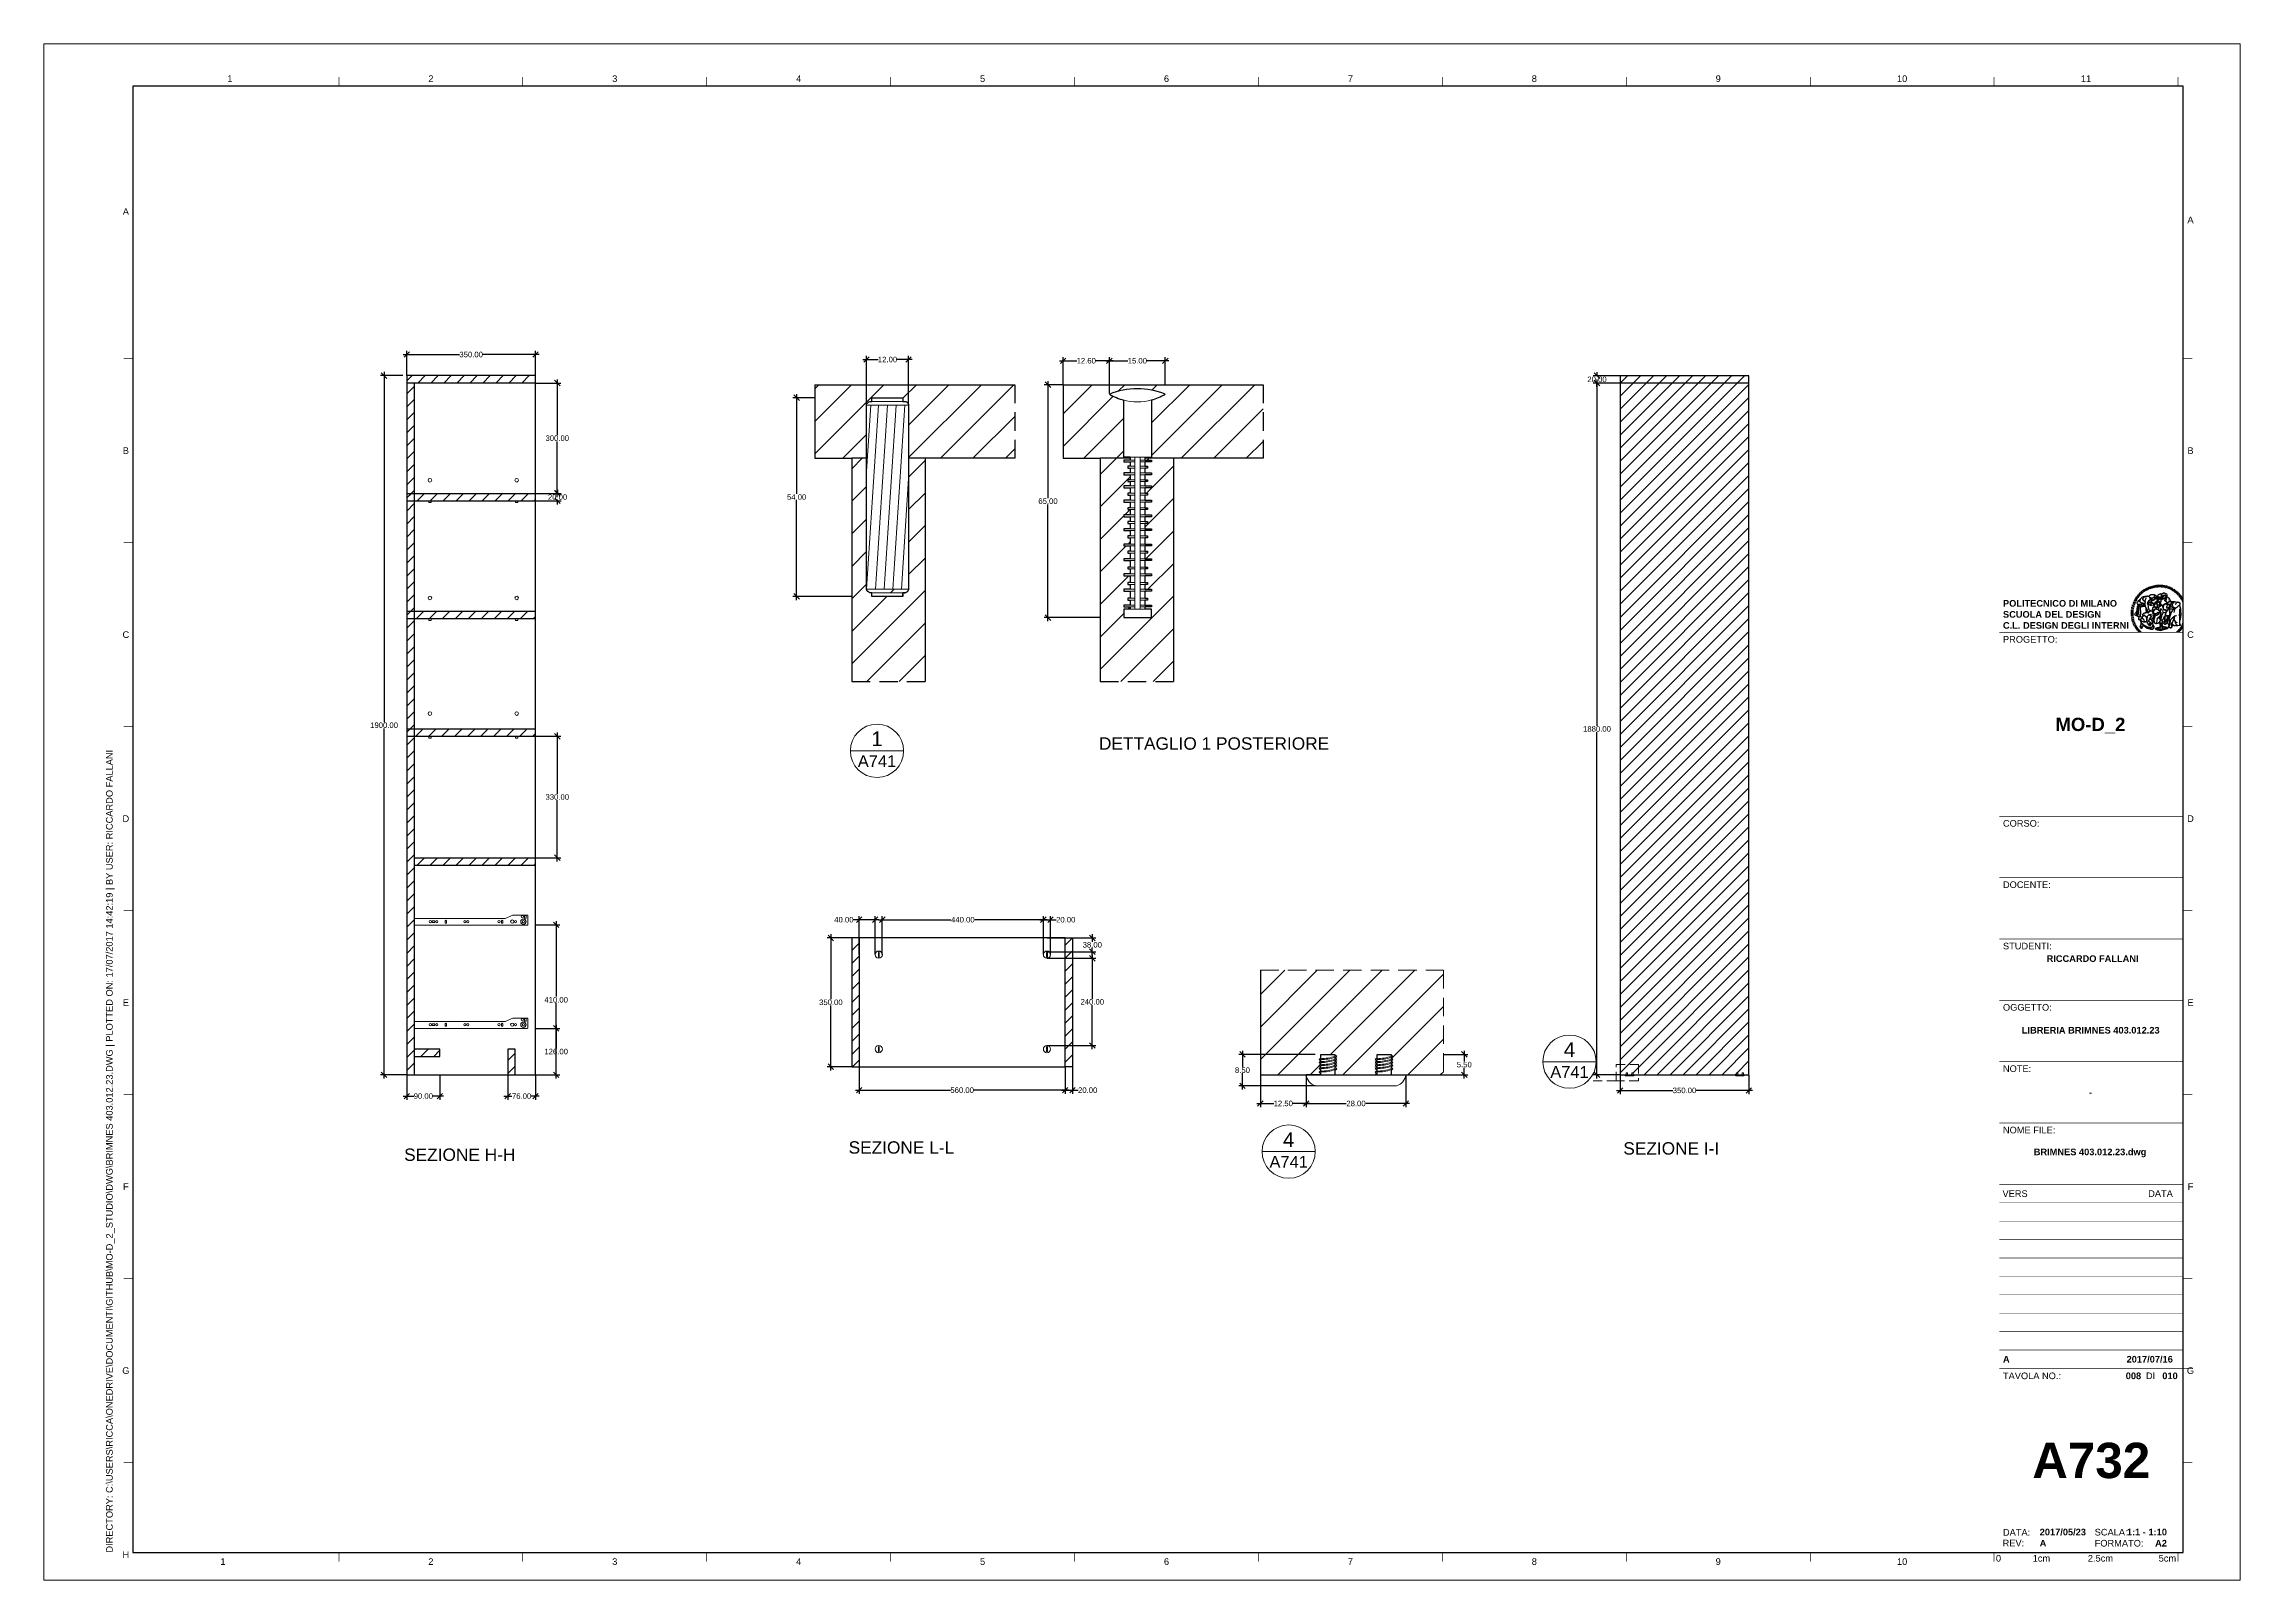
# Paper-space layout 'Layout2' of a CAD drawing. Header units: centimetres. Extents: x 0 to 597, y 2 to 419.
# The model-space entities are those that its viewports show. They can reach past a viewport. Long polylines and large blocks are cut down to what shows.
import ezdxf
from ezdxf.enums import TextEntityAlignment as Align

# ---------------------------------------------------------------- set-up
doc = ezdxf.new("R2010")
doc.units = ezdxf.units.CM
doc.header["$MEASUREMENT"] = 0
doc.set_wipeout_variables(frame=1)
doc.linetypes.add('HIDDEN', pattern=[0.375, 0.25, -0.125])
for name, color, linetype, lineweight in [('A-ANNO-DIMS', 81, 'Continuous', 18), ('A-ANNO-SYMB', 3, 'Continuous', 18), ('dettagli', 4, 'Continuous', 13), ('linee sezioni', 3, 'Continuous', 25), ('quote', 20, 'Continuous', 5), ('trame', 6, 'Continuous', 9)]:
    doc.layers.add(name, color=color, linetype=linetype, lineweight=lineweight)
for name, color, linetype in [('G-ANNO-LOGO', 3, 'Continuous'), ('G-ANNO-TEXT', 3, 'Continuous'), ('G-ANNO-TTLB', 3, 'Continuous')]:
    doc.layers.add(name, color=color, linetype=linetype)
doc.styles.add('ARIAL', font='arial.ttf')
doc.styles.add('ARIAL-BOLD', font='')
doc.styles.add('E-ARIAL', font='arial.ttf')
doc.styles.get("Standard").update_dxf_attribs({"font": 'arial.ttf'})
doc.styles.get('ARIAL-BOLD').set_extended_font_data('Arial', bold=True)
doc.dimstyles.get("Standard").update_dxf_attribs({"dimtxt": 0.18, "dimasz": 0.15, "dimexe": 1, "dimexo": 1, "dimgap": 0.09, "dimtad": 0, "dimtih": 1, "dimtoh": 1, "dimdec": 1, "dimzin": 0, "dimdsep": 46, "dimtxsty": 'Standard', "dimblk": 'OBLIQUE', "dimcen": 0.09, "dimdle": 1, "dimadec": 0, "dimazin": 0, "dimtfac": 1, "dimtdec": 1, "dimtofl": 0, "dimtmove": 0, "dimatfit": 3, "dimldrblk": 'OBLIQUE', "dimfxl": 1, "dimtolj": 1, "dimtzin": 0, "dimarcsym": 0})
pattern_1 = [(45, (-3811.99, -6107.1093), (-1.76776695, 1.76776695), [])]
pattern_2 = [(45, (-3845.6554, -6107.1093), (-1.76776695, 1.76776695), [])]

psp = doc.layouts.new('Layout2')

msp = doc.modelspace()

# ---------------------------------------------------------------- texts
at = {"layer": 'quote', "char_height": 3.36, "attachment_point": 1}
for s, insert in [('DETTAGLIO 1 POSTERIORE', (201.84, -27.19)), ('SEZIONE L-L', (133.78, -136.97)), ('SEZIONE I-I', (344.4, -137.22)), ('SEZIONE H-H', (12.94, -138.93))]:
    msp.add_mtext_dynamic_manual_height_columns(s, width=84.0633, gutter_width=1, heights=[0], dxfattribs=dict(at, insert=insert))

# ---------------------------------------------------------------- blocks, each defined once
blk = doc.blocks.new('logoPolimi')
for p, q in [((-1.41, 1.91), (-1.28, 1.74)), ((-1.32, 1.97), (-1.2, 1.8)), ((-1.22, 2.03), (-1.11, 1.85)), ((-1.13, 2.09), (-1.03, 1.9)), ((-1.03, 2.14), (-0.94, 1.95)), ((-0.93, 2.18), (-0.84, 1.99)), ((-0.83, 2.22), (-0.75, 2.03)), ((-0.72, 2.26), (-0.66, 2.06)), ((-0.61, 2.29), (-0.56, 2.09)), ((-0.51, 2.32), (-0.46, 2.11)), ((-0.4, 2.34), (-0.36, 2.13)), ((-0.29, 2.35), (-0.26, 2.14)), ((-0.18, 2.36), (-0.16, 2.15)), ((-0.07, 2.37), (-0.06, 2.16)), ((0.04, 2.37), (0.04, 2.16)), ((0.15, 2.36), (0.14, 2.16)), ((0.26, 2.36), (0.24, 2.15)), ((0.37, 2.34), (0.34, 2.13)), ((0.48, 2.32), (0.44, 2.12)), ((0.59, 2.3), (0.54, 2.09)), ((0.69, 2.27), (0.63, 2.07)), ((0.8, 2.23), (0.73, 2.03)), ((0.9, 2.19), (0.82, 2)), ((1, 2.15), (0.91, 1.96)), ((1.1, 2.1), (1, 1.91)), ((1.2, 2.04), (1.09, 1.86)), ((1.29, 1.99), (1.18, 1.81)), ((1.38, 1.92), (1.26, 1.75)), ((1.47, 1.86), (1.34, 1.69)), ((-2.37, 0.12), (-2.16, 0.11)), ((-2.37, 0.01), (-2.16, 0.01)), ((-2.36, 0.23), (-2.15, 0.21)), ((-2.35, 0.34), (-2.14, 0.31)), ((-2.33, 0.45), (-2.12, 0.41)), ((-2.3, 0.55), (-2.1, 0.51)), ((-2.28, 0.66), (-2.07, 0.6)), ((-2.24, 0.77), (-2.04, 0.7)), ((-2.2, 0.87), (-2.01, 0.79)), ((-2.16, 0.97), (-1.97, 0.89)), ((-2.11, 1.07), (-1.93, 0.98)), ((-2.06, 1.17), (-1.88, 1.07)), ((-2.01, 1.26), (-1.83, 1.15)), ((-1.94, 1.36), (-1.77, 1.24)), ((-1.88, 1.45), (-1.71, 1.32)), ((-1.84, 0.03), (-1.82, 0.35)), ((-1.81, 1.53), (-1.65, 1.4)), ((-1.74, 1.61), (-1.58, 1.47)), ((-1.73, 0.59), (-1.73, 0.59)), ((-1.73, 0.59), (-1.73, 0.59)), ((-1.66, 1.69), (-1.51, 1.54)), ((-1.65, 0.57), (-1.65, 0.57)), ((-1.59, 1.12), (-1.59, 1.12)), ((-1.58, 1.77), (-1.44, 1.61)), ((-1.51, 0.55), (-1.51, 0.55)), ((-1.51, 0.55), (-1.51, 0.55)), ((-1.49, 1.84), (-1.36, 1.68)), ((-1.31, 0.79), (-1.21, 0.75)), ((-1.21, 0.75), (-1.31, 0.79)), ((-1.21, 0.75), (-1.31, 0.79)), ((-1.21, 0.75), (-1.21, 0.75)), ((-1.21, 0.75), (-1.21, 0.75)), ((-1.19, 0.76), (-1.19, 0.76)), ((-1.19, 0.76), (-1.19, 0.76)), ((-1.17, 0.99), (-1.18, 0.99)), ((-1.18, 0.99), (-1.17, 0.99)), ((-1.16, 0.57), (-1.16, 0.57)), ((-1.16, 0.57), (-1.16, 0.57)), ((-1.1, 0.01), (-0.99, 0.06)), ((-0.99, 0.06), (-1.1, 0.01)), ((-0.99, 0.06), (-1.1, 0.01)), ((-0.99, 0.06), (-0.99, 0.06)), ((-0.99, 0.06), (-0.99, 0.06)), ((-0.97, 0.79), (-0.98, 0.79)), ((-0.89, 0.84), (-0.97, 0.79)), ((-0.97, 0.79), (-0.89, 0.84)), ((-0.96, 1.41), (-0.96, 1.41)), ((-0.96, 1.41), (-0.96, 1.41)), ((-0.89, 0.84), (-0.82, 0.87)), ((-0.82, 0.87), (-0.89, 0.84)), ((-0.89, 0.84), (-0.82, 0.87)), ((-0.88, 0.83), (-0.89, 0.84)), ((-0.85, 1.39), (-0.85, 1.39)), ((-0.85, 1.39), (-0.85, 1.39)), ((-0.84, 0.14), (-0.84, 0.14)), ((-0.77, 1.08), (-0.78, 1.08)), ((-0.78, 1.08), (-0.77, 1.08)), ((-0.61, 1.12), (-0.77, 1.08)), ((-0.77, 1.08), (-0.61, 1.12)), ((-0.77, 1.08), (-0.61, 1.12)), ((-0.75, 1.3), (-0.76, 1.29)), ((-0.76, 1.29), (-0.75, 1.3)), ((-0.65, 0.99), (-0.7, 0.96)), ((-0.69, 0.18), (-0.68, 0.18)), ((-0.66, 0.93), (-0.66, 0.93)), ((-0.66, 0.93), (-0.64, 0.93)), ((-0.66, 0.93), (-0.66, 0.93)), ((-0.66, 0.93), (-0.66, 0.93)), ((-0.63, 1.01), (-0.63, 1.01)), ((-0.63, 1.01), (-0.62, 1.01)), ((-0.63, 0.66), (-0.63, 0.66)), ((-0.6, 1.12), (-0.61, 1.12)), ((-0.61, 1.12), (-0.6, 1.12)), ((-0.61, 1.12), (-0.6, 1.12)), ((-0.61, 0.86), (-0.57, 0.85)), ((-0.57, 0.85), (-0.61, 0.86)), ((-0.61, 0.86), (-0.57, 0.85)), ((-0.53, 1.08), (-0.6, 1.12)), ((-0.6, 1.12), (-0.6, 1.11)), ((-0.6, 1.12), (-0.53, 1.08)), ((-0.57, 0.8), (-0.59, 0.8)), ((-0.57, 0.85), (-0.53, 0.84)), ((-0.57, 0.85), (-0.57, 0.85)), ((-0.57, 0.85), (-0.57, 0.85)), ((-0.57, 0.85), (-0.53, 0.84)), ((-0.56, 0.29), (-0.49, 0.48)), ((-0.56, 0.14), (-0.56, 0.29)), ((-0.5, 0.11), (-0.56, 0.14)), ((-0.53, 0.84), (-0.51, 0.84)), ((-0.53, 0.84), (-0.51, 0.84)), ((-0.53, 0.84), (-0.53, 0.84)), ((-0.51, 0.11), (-0.51, 0.11)), ((-0.51, 0.11), (-0.51, 0.11)), ((-0.34, 0.33), (-0.5, 0.11)), ((-0.49, 0.48), (-0.41, 0.55)), ((-0.42, 0.8), (-0.47, 0.79)), ((-0.42, 0.8), (-0.47, 0.79)), ((-0.47, 0.79), (-0.45, 0.76)), ((-0.47, 0.79), (-0.45, 0.76)), ((-0.45, 1.14), (-0.42, 1.11)), ((-0.42, 1.26), (-0.36, 1.22)), ((-0.41, 0.55), (-0.34, 0.49)), ((-0.4, 1.37), (-0.38, 1.38)), ((-0.39, 1.37), (-0.4, 1.37)), ((-0.35, 1.33), (-0.4, 1.37)), ((-0.39, 1.24), (-0.4, 1.23)), ((-0.38, 1.14), (-0.38, 1.14)), ((-0.34, 0.49), (-0.09, 0.48)), ((-0.16, 0.32), (-0.34, 0.33)), ((-0.14, 0.32), (-0.31, 0.34)), ((-0.28, 1.3), (-0.29, 1.3)), ((-0.28, 1.3), (-0.28, 1.3)), ((-0.16, 1.24), (-0.16, 1.25)), ((-0.16, 1.25), (-0.16, 1.25)), ((-0.16, 0.49), (-0.14, 0.64)), ((-0.06, 0.27), (-0.16, 0.32)), ((-0.1, 0.88), (-0.09, 0.87)), ((-0.08, 1.37), (-0.08, 1.38)), ((-0.08, 1.23), (-0.05, 1.21)), ((-0.05, 1.21), (-0.08, 1.23)), ((-0.08, 1.23), (-0.05, 1.21)), ((-0.03, 0.26), (-0.06, 0.27)), ((-0.05, 1.21), (-0.04, 1.21)), ((-0.04, 1.21), (-0.05, 1.21)), ((-0.04, 1.21), (-0.04, 1.21)), ((-0.04, 1.21), (-0.04, 1.21)), ((-0.04, 0.48), (-0.03, 0.26)), ((0.03, 1.15), (0.03, 1.15)), ((0.03, 0.66), (0.03, 0.67)), ((0.07, 0.58), (0.07, 0.57)), ((0.1, 1.18), (0.1, 1.18)), ((0.1, 0.84), (0.1, 0.84)), ((0.13, 1.32), (0.17, 1.19)), ((0.14, 0.71), (0.34, 0.65)), ((0.31, 0.56), (0.17, 0.63)), ((0.27, 1.61), (0.27, 1.61)), ((0.27, 1.61), (0.27, 1.61)), ((0.27, 1.61), (0.27, 1.61)), ((0.29, 1.29), (0.29, 1.29)), ((0.29, 1.29), (0.29, 1.29)), ((0.29, 1.29), (0.29, 1.29)), ((0.29, 1.29), (0.29, 1.29)), ((0.33, 0.49), (0.34, 0.49)), ((0.33, 0.03), (0.35, 0.03)), ((0.33, 0.03), (0.35, 0.03)), ((0.34, 0.65), (0.34, 0.64)), ((0.35, 0.03), (0.57, 0.06)), ((0.35, 0.03), (0.57, 0.06)), ((0.35, 0.03), (0.35, 0.03)), ((0.35, 0.03), (0.35, 0.03)), ((0.38, 1.36), (0.37, 1.35)), ((0.38, 0.34), (0.37, 0.34)), ((0.38, 0.34), (0.38, 0.34)), ((0.43, 0.67), (0.39, 0.64)), ((0.49, 1.05), (0.51, 1.13)), ((0.51, 1.13), (0.49, 1.05)), ((0.49, 1.05), (0.51, 1.13)), ((0.51, 1.31), (0.5, 1.29)), ((0.51, 1.13), (0.52, 1.23)), ((0.52, 1.23), (0.51, 1.23)), ((0.51, 1.23), (0.52, 1.23)), ((0.52, 1.23), (0.51, 1.13)), ((0.51, 1.13), (0.52, 1.23)), ((0.52, 1.24), (0.6, 1.37)), ((0.52, 1.23), (0.6, 1.36)), ((0.6, 1.36), (0.52, 1.23)), ((0.52, 1.23), (0.52, 1.23)), ((0.52, 1.23), (0.52, 1.24)), ((0.52, 1.23), (0.52, 1.23)), ((0.55, 1.07), (0.53, 1.06)), ((0.53, 1.04), (0.53, 1.06)), ((0.53, 1.05), (0.53, 1.04)), ((0.54, 0.3), (0.63, 0.32)), ((0.54, -0.08), (0.61, 0.06)), ((0.61, 0.06), (0.54, -0.08)), ((0.54, -0.08), (0.61, 0.06)), ((0.56, 0.19), (0.59, 0.21)), ((0.57, 1.07), (0.57, 1.07)), ((0.57, 1.07), (0.57, 1.07)), ((0.57, 1.07), (0.57, 1.07)), ((0.57, 1.07), (0.57, 1.07)), ((0.57, 1.07), (0.57, 1.07)), ((0.57, 1.07), (0.57, 1.07)), ((0.57, 1.07), (0.57, 1.07)), ((0.58, 0.3), (0.59, 0.29)), ((0.59, 0.78), (0.59, 0.79)), ((0.59, 0.79), (0.59, 0.79)), ((0.59, 0.79), (0.59, 0.79)), ((0.59, 0.79), (0.59, 0.78)), ((0.61, 0.06), (0.6, 0.07)), ((0.6, 0.07), (0.61, 0.06)), ((0.61, 0.06), (0.61, 0.07)), ((0.62, 0.21), (0.65, 0.22)), ((0.64, 1.37), (0.65, 1.37)), ((0.69, 0.86), (0.68, 0.86)), ((0.68, 0.86), (0.69, 0.86)), ((0.68, 0.76), (0.68, 0.76)), ((0.76, 0.26), (0.76, 0.26)), ((0.82, 0.35), (0.84, 0.36)), ((0.82, 0.35), (0.82, 0.35)), ((0.84, 0.36), (0.84, 0.37)), ((0.85, 0.34), (1.05, 0.35)), ((0.93, 1.05), (0.93, 1.05)), ((0.93, 1.05), (0.93, 1.05)), ((0.93, 1.05), (0.93, 1.04)), ((0.93, 1.05), (0.93, 1.05)), ((0.97, 0.66), (0.96, 0.66)), ((1.01, 0.97), (0.98, 0.96)), ((1.17, 0.96), (1.17, 0.95)), ((1.17, 0.95), (1.17, 0.95)), ((1.34, 0.37), (1.26, 0.04)), ((1.27, 0.37), (1.27, 0.38)), ((1.28, 0.95), (1.28, 0.95)), ((1.37, 0.73), (1.46, 0.81)), ((1.41, 0.4), (1.41, 0.41)), ((1.56, 1.79), (1.42, 1.63)), ((1.64, 1.71), (1.49, 1.56)), ((1.49, 0.9), (1.57, 0.92)), ((1.72, 1.63), (1.56, 1.49)), ((1.67, 0.6), (1.57, 0.53)), ((1.79, 1.55), (1.63, 1.41)), ((1.86, 1.47), (1.7, 1.34)), ((1.93, 1.38), (1.76, 1.26)), ((1.99, 1.29), (1.81, 1.17)), ((2.05, 1.19), (1.87, 1.09)), ((2.1, 1.1), (1.92, 1)), ((2.15, 1), (1.96, 0.91)), ((2.19, 0.9), (2, 0.82)), ((2.23, 0.79), (2.04, 0.72)), ((2.27, 0.69), (2.07, 0.63)), ((2.3, 0.58), (2.09, 0.53)), ((2.32, 0.47), (2.12, 0.43)), ((2.34, 0.37), (2.13, 0.33)), ((2.36, 0.26), (2.15, 0.23)), ((2.37, 0.15), (2.16, 0.13)), ((2.37, 0.04), (2.16, 0.03)), ((-2.37, -0.1), (-2.16, -0.09)), ((-2.36, -0.21), (-2.15, -0.19)), ((-2.35, -0.32), (-2.14, -0.29)), ((-2.33, -0.43), (-2.12, -0.39)), ((-2.31, -0.54), (-2.1, -0.49)), ((-2.28, -0.65), (-2.08, -0.59)), ((-2.25, -0.75), (-2.05, -0.69)), ((-2.21, -0.86), (-2.02, -0.78)), ((-2.17, -0.96), (-1.98, -0.87)), ((-2.12, -1.06), (-1.93, -0.96)), ((-2.07, -1.16), (-1.89, -1.05)), ((-2.04, -0.15), (-1.97, -0.2)), ((-2.01, -1.25), (-1.84, -1.14)), ((-1.95, -1.34), (-1.78, -1.22)), ((-1.89, -1.43), (-1.72, -1.31)), ((-1.82, -1.52), (-1.66, -1.38)), ((-1.75, -1.6), (-1.59, -1.46)), ((-1.67, -1.68), (-1.52, -1.53)), ((-1.58, -0.12), (-1.6, -0.18)), ((-1.6, -0.18), (-1.58, -0.28)), ((-1.57, -0.54), (-1.59, -0.54)), ((-1.59, -0.54), (-1.59, -0.54)), ((-1.59, -1.76), (-1.45, -1.6)), ((-1.56, -0.32), (-1.56, -0.31)), ((-1.56, -0.31), (-1.56, -0.31)), ((-1.53, -0.65), (-1.53, -0.65)), ((-1.53, -0.65), (-1.53, -0.65)), ((-1.51, -1.83), (-1.37, -1.67)), ((-1.48, -0.86), (-1.48, -0.85)), ((-1.42, -0.37), (-1.42, -0.37)), ((-1.42, -1.9), (-1.29, -1.73)), ((-1.38, -0.46), (-1.38, -0.46)), ((-1.33, -1.96), (-1.21, -1.79)), ((-1.31, -0.24), (-1.31, -0.23)), ((-1.31, -0.23), (-1.31, -0.24)), ((-1.24, -2.02), (-1.13, -1.84)), ((-1.23, -0.19), (-1.23, -0.19)), ((-1.23, -0.19), (-1.23, -0.19)), ((-1.23, -0.19), (-1.23, -0.19)), ((-1.23, -0.19), (-1.23, -0.19)), ((-1.01, -0.39), (-1.02, -0.39)), ((-1.02, -0.39), (-1.01, -0.39)), ((-1.02, -0.7), (-1.02, -0.7)), ((-1.02, -0.7), (-1.02, -0.7)), ((-1.02, -0.7), (-1.02, -0.7)), ((-0.79, -0.51), (-0.83, -0.58)), ((-0.83, -0.58), (-0.79, -0.51)), ((-0.83, -0.58), (-0.79, -0.51)), ((-0.78, -1.05), (-0.83, -0.94)), ((-0.83, -0.94), (-0.78, -1.05)), ((-0.83, -0.94), (-0.83, -0.94)), ((-0.83, -0.94), (-0.78, -1.05)), ((-0.82, -1.23), (-0.82, -1.23)), ((-0.82, -1.23), (-0.77, -1.23)), ((-0.77, -1.23), (-0.82, -1.23)), ((-0.82, -1.23), (-0.82, -1.23)), ((-0.77, -1.23), (-0.82, -1.23)), ((-0.75, -0.96), (-0.8, -0.89)), ((-0.8, -0.89), (-0.79, -0.92)), ((-0.79, -0.92), (-0.8, -0.89)), ((-0.8, -0.89), (-0.75, -0.96)), ((-0.79, -0.92), (-0.8, -0.89)), ((-0.8, -0.89), (-0.8, -0.89)), ((-0.8, -0.89), (-0.75, -0.96)), ((-0.79, -0.92), (-0.78, -0.95)), ((-0.78, -0.95), (-0.79, -0.92)), ((-0.78, -0.95), (-0.79, -0.92)), ((-0.77, -0.49), (-0.78, -0.48)), ((-0.78, -0.48), (-0.77, -0.49)), ((-0.78, -0.95), (-0.76, -1)), ((-0.76, -1), (-0.78, -0.95)), ((-0.76, -1), (-0.78, -0.95)), ((-0.71, -0.89), (-0.75, -0.87)), ((-0.75, -0.87), (-0.71, -0.89)), ((-0.75, -0.87), (-0.71, -0.89)), ((-0.72, -1.01), (-0.75, -0.96)), ((-0.75, -0.96), (-0.72, -1.01)), ((-0.75, -0.96), (-0.72, -1.01)), ((-0.64, -0.93), (-0.71, -0.89)), ((-0.71, -0.89), (-0.64, -0.93)), ((-0.71, -0.89), (-0.64, -0.93)), ((-0.66, -0.53), (-0.66, -0.53)), ((-0.66, -0.53), (-0.66, -0.53)), ((-0.66, -0.53), (-0.66, -0.53)), ((-0.39, -0.81), (-0.51, -0.69)), ((-0.51, -1.04), (-0.5, -1.04)), ((-0.48, -0.42), (-0.48, -0.42)), ((-0.48, -0.42), (-0.48, -0.42)), ((-0.48, -0.42), (-0.48, -0.42)), ((-0.41, -0.51), (-0.41, -0.51)), ((-0.38, -0.05), (-0.39, -0.12)), ((-0.39, -0.12), (-0.37, -0.1)), ((-0.35, -0.14), (-0.37, -0.08)), ((-0.37, -0.09), (-0.37, -0.09)), ((-0.33, -0.12), (-0.35, -0.14)), ((-0.32, -0.14), (-0.35, -0.14)), ((-0.35, -0.18), (-0.34, -0.22)), ((-0.34, -0.08), (-0.29, -0.16)), ((-0.34, -0.22), (-0.34, -0.22)), ((-0.27, -0.17), (-0.32, -0.14)), ((-0.25, -0.91), (-0.26, -0.9)), ((-0.26, -1.29), (0.1, -1.2)), ((0.1, -1.2), (-0.26, -1.29)), ((0.08, -1.4), (-0.26, -1.29)), ((-0.26, -1.29), (0.08, -1.4)), ((-0.26, -1.38), (-0.26, -1.29)), ((-0.26, -1.29), (-0.26, -1.29)), ((-0.26, -1.29), (-0.26, -1.38)), ((-0.26, -1.29), (0.08, -1.4)), ((-0.26, -1.29), (-0.26, -1.29)), ((0.08, -1.49), (-0.26, -1.38)), ((-0.26, -1.38), (0.09, -1.49)), ((-0.14, -0.15), (-0.16, -0.13)), ((-0.11, -0.04), (-0.12, -0.05)), ((-0.04, -0.41), (-0.01, -0.44)), ((-0.01, -0.44), (-0.04, -0.41)), ((-0.04, -0.41), (-0.01, -0.44)), ((0.07, -0.84), (0.07, -0.84)), ((0.07, -0.84), (0.07, -0.84)), ((0.1, -1.2), (0.08, -1.32)), ((0.08, -1.32), (0.13, -1.2)), ((0.08, -1.4), (0.72, -1.22)), ((0.72, -1.22), (0.08, -1.4)), ((0.08, -1.4), (0.72, -1.22)), ((0.72, -1.31), (0.08, -1.49)), ((0.08, -1.44), (0.08, -1.4)), ((0.08, -1.4), (0.08, -1.44)), ((0.08, -1.4), (0.08, -1.49)), ((0.08, -1.49), (0.08, -1.44)), ((0.08, -1.44), (0.08, -1.44)), ((0.08, -1.44), (0.08, -1.45)), ((0.08, -1.45), (0.08, -1.46)), ((0.08, -1.46), (0.08, -1.49)), ((0.1, -1.01), (0.09, -0.86)), ((0.1, -1.01), (0.09, -0.86)), ((0.09, -1.49), (0.72, -1.31)), ((0.1, -1.2), (0.12, -1.04)), ((0.12, -1.04), (0.1, -1.2)), ((0.13, -1.2), (0.1, -1.2)), ((0.1, -1.2), (0.13, -1.2)), ((0.13, -1.2), (0.1, -1.2)), ((0.1, -1.2), (0.1, -1.2)), ((0.11, -0.44), (0.11, -0.44)), ((0.11, -0.44), (0.11, -0.44)), ((0.12, -0.21), (0.12, -0.21)), ((0.12, -0.21), (0.12, -0.21)), ((0.12, -0.21), (0.12, -0.21)), ((0.12, -0.21), (0.12, -0.21)), ((0.12, -0.21), (0.12, -0.21)), ((0.12, -0.21), (0.12, -0.21)), ((0.12, -0.21), (0.12, -0.21)), ((0.12, -0.21), (0.12, -0.21)), ((0.12, -0.21), (0.12, -0.21)), ((0.12, -0.21), (0.12, -0.21)), ((0.12, -0.21), (0.12, -0.21)), ((0.12, -0.21), (0.12, -0.21)), ((0.12, -0.21), (0.12, -0.21)), ((0.12, -0.56), (0.14, -0.53)), ((0.14, -0.53), (0.12, -0.56)), ((0.12, -0.56), (0.14, -0.53)), ((0.12, -1.04), (0.12, -1.04)), ((0.12, -1.04), (0.12, -1.04)), ((0.12, -1.04), (0.12, -1.04)), ((0.21, -0.99), (0.13, -1.2)), ((0.13, -1.2), (0.21, -0.99)), ((0.36, -1.14), (0.13, -1.2)), ((0.13, -1.2), (0.26, -1.17)), ((0.14, -0.53), (0.16, -0.49)), ((0.16, -0.49), (0.14, -0.53)), ((0.14, -0.53), (0.16, -0.49)), ((0.16, -0.49), (0.16, -0.49)), ((0.16, -0.49), (0.16, -0.49)), ((0.28, -1.19), (0.21, -0.99)), ((0.21, -0.99), (0.31, -1.27)), ((0.24, -0.17), (0.24, -0.16)), ((0.24, -0.16), (0.24, -0.17)), ((0.25, -0.84), (0.25, -0.88)), ((0.25, -0.88), (0.25, -0.84)), ((0.25, -0.88), (0.25, -0.84)), ((0.25, -0.88), (0.29, -1.17)), ((0.26, -0.88), (0.25, -0.88)), ((0.31, -1.27), (0.25, -0.88)), ((0.26, -1.17), (0.28, -1.16)), ((0.28, -1.16), (0.36, -1.14)), ((0.29, -1.17), (0.28, -1.19)), ((0.36, -1.14), (0.72, -1.22)), ((0.72, -1.22), (0.36, -1.14)), ((0.49, -0.31), (0.49, -0.31)), ((0.49, -0.31), (0.49, -0.31)), ((0.5, -0.27), (0.5, -0.27)), ((0.51, -0.27), (0.51, -0.27)), ((0.72, -0.81), (0.75, -0.89)), ((0.72, -1.22), (0.72, -1.31)), ((0.72, -1.31), (0.72, -1.22)), ((0.74, -0.23), (0.74, -0.23)), ((0.74, -0.23), (0.75, -0.24)), ((0.75, -0.23), (0.75, -0.23)), ((0.86, -0.25), (0.82, -0.34)), ((0.87, -0.22), (0.86, -0.23)), ((0.87, -0.22), (0.86, -0.25)), ((0.96, -0.58), (0.96, -0.57)), ((1.05, -1.05), (1.04, -1.05)), ((1.28, -2), (1.17, -1.82)), ((1.37, -1.93), (1.25, -1.76)), ((1.31, -0.27), (1.3, -0.26)), ((1.3, -0.26), (1.3, -0.26)), ((1.3, -0.26), (1.3, -0.26)), ((1.3, -0.26), (1.31, -0.27)), ((1.3, -0.26), (1.3, -0.26)), ((1.46, -1.87), (1.33, -1.7)), ((1.54, -1.8), (1.41, -1.64)), ((1.63, -1.72), (1.48, -1.57)), ((1.71, -1.65), (1.55, -1.5)), ((1.78, -1.57), (1.62, -1.43)), ((1.85, -1.48), (1.69, -1.35)), ((1.92, -1.39), (1.75, -1.27)), ((1.98, -1.3), (1.81, -1.19)), ((2.04, -1.21), (1.86, -1.1)), ((2.09, -1.11), (1.91, -1.01)), ((2.14, -1.01), (1.95, -0.92)), ((2.19, -0.91), (1.99, -0.83)), ((2.23, -0.81), (2.03, -0.74)), ((2.26, -0.7), (2.06, -0.64)), ((2.29, -0.6), (2.09, -0.55)), ((2.32, -0.49), (2.11, -0.45)), ((2.34, -0.38), (2.13, -0.35)), ((2.35, -0.27), (2.15, -0.25)), ((2.37, -0.08), (2.16, -0.07)), ((2.36, -0.16), (2.16, -0.15)), ((-1.14, -2.08), (-1.04, -1.89)), ((-1.04, -2.13), (-0.95, -1.94)), ((-0.94, -2.18), (-0.86, -1.98)), ((-0.84, -2.22), (-0.77, -2.02)), ((-0.74, -2.25), (-0.67, -2.05)), ((-0.63, -2.29), (-0.57, -2.08)), ((-0.52, -2.31), (-0.48, -2.11)), ((-0.42, -2.33), (-0.38, -2.13)), ((-0.31, -2.35), (-0.28, -2.14)), ((-0.2, -2.36), (-0.18, -2.15)), ((-0.09, -2.37), (-0.08, -2.16)), ((0.03, -2.37), (0.02, -2.16)), ((0.14, -2.37), (0.12, -2.16)), ((0.25, -2.36), (0.22, -2.15)), ((0.35, -2.34), (0.32, -2.14)), ((0.46, -2.32), (0.42, -2.12)), ((0.57, -2.3), (0.52, -2.1)), ((0.68, -2.27), (0.62, -2.07)), ((0.78, -2.24), (0.71, -2.04)), ((0.89, -2.2), (0.81, -2)), ((0.99, -2.15), (0.9, -1.96)), ((1.09, -2.11), (0.99, -1.92)), ((1.19, -2.05), (1.08, -1.87))]:
    blk.add_line(p, q)
for points in [[(-1.9, 0.12), (-1.94, 0.02), (-2.05, -0.09), (-2.05, -0.09)], [(-1.86, 0.38), (-1.86, 0.38), (-1.87, 0.19), (-1.9, 0.12)], [(-1.76, 0.6), (-1.76, 0.6), (-1.84, 0.57), (-1.86, 0.38)], [(-1.86, -0.04), (-1.84, 0.02), (-1.84, 0.03), (-1.84, 0.03)], [(-1.82, 0.78), (-1.83, 0.8), (-1.85, 0.86), (-1.83, 0.88)], [(-1.82, 0.78), (-1.83, 0.8), (-1.85, 0.86), (-1.83, 0.88)], [(-1.83, 0.88), (-1.81, 0.9), (-1.76, 0.96), (-1.76, 0.96)], [(-1.83, 0.88), (-1.81, 0.9), (-1.76, 0.96), (-1.76, 0.96)], [(-1.76, 0.6), (-1.83, 0.7), (-1.78, 0.74), (-1.78, 0.74)], [(-1.78, 0.74), (-1.79, 0.74), (-1.83, 0.7), (-1.76, 0.6)], [(-1.78, 0.74), (-1.8, 0.76), (-1.81, 0.78), (-1.82, 0.78)], [(-1.78, 0.74), (-1.8, 0.76), (-1.81, 0.78), (-1.82, 0.78)], [(-1.82, 0.35), (-1.81, 0.5), (-1.73, 0.59), (-1.73, 0.59)], [(-1.82, -0.19), (-1.73, -0.07), (-1.75, 0.14), (-1.75, 0.3)], [(-1.75, 0.33), (-1.75, 0.17), (-1.73, -0.05), (-1.8, -0.17)], [(-1.78, 0.74), (-1.75, 0.72), (-1.72, 0.69), (-1.68, 0.7)], [(-1.68, 0.7), (-1.72, 0.69), (-1.75, 0.72), (-1.78, 0.74)], [(-1.68, 0.7), (-1.72, 0.69), (-1.75, 0.72), (-1.78, 0.74)], [(-1.78, 0.74), (-1.78, 0.74), (-1.78, 0.74), (-1.78, 0.74)], [(-1.76, 0.96), (-1.68, 1.1), (-1.59, 1.12), (-1.59, 1.12)], [(-1.76, 0.96), (-1.68, 1.1), (-1.6, 1.12), (-1.6, 1.12)], [(-1.73, 0.59), (-1.74, 0.59), (-1.75, 0.6), (-1.76, 0.6)], [(-1.73, 0.59), (-1.74, 0.59), (-1.75, 0.6), (-1.76, 0.6)], [(-1.75, 0.3), (-1.76, 0.47), (-1.65, 0.57), (-1.65, 0.57)], [(-1.65, 0.57), (-1.65, 0.57), (-1.76, 0.5), (-1.75, 0.33)], [(-1.65, 0.57), (-1.68, 0.58), (-1.7, 0.58), (-1.73, 0.59)], [(-1.65, 0.57), (-1.68, 0.58), (-1.7, 0.58), (-1.73, 0.59)], [(-1.5, 0.71), (-1.53, 0.74), (-1.61, 0.71), (-1.68, 0.7)], [(-1.68, 0.7), (-1.61, 0.71), (-1.53, 0.73), (-1.5, 0.71)], [(-1.5, 0.71), (-1.53, 0.73), (-1.61, 0.71), (-1.68, 0.7)], [(-1.51, 0.55), (-1.56, 0.56), (-1.61, 0.56), (-1.65, 0.57)], [(-1.65, 0.57), (-1.61, 0.56), (-1.56, 0.56), (-1.51, 0.55)], [(-1.51, 0.55), (-1.56, 0.56), (-1.61, 0.56), (-1.65, 0.57)], [(-1.59, 1.12), (-1.6, 1.06), (-1.61, 0.99), (-1.61, 0.97)], [(-1.61, 0.97), (-1.61, 0.99), (-1.6, 1.06), (-1.59, 1.12)], [(-1.61, 0.97), (-1.61, 0.99), (-1.6, 1.06), (-1.59, 1.12)], [(-1.61, 0.97), (-1.61, 0.95), (-1.56, 0.88), (-1.54, 0.87)], [(-1.54, 0.87), (-1.56, 0.88), (-1.61, 0.95), (-1.61, 0.97)], [(-1.54, 0.87), (-1.56, 0.88), (-1.61, 0.96), (-1.61, 0.97)], [(-1.59, 1.12), (-1.59, 1.13), (-1.59, 1.15), (-1.58, 1.16)], [(-1.59, 1.12), (-1.59, 1.13), (-1.59, 1.15), (-1.58, 1.16)], [(-1.58, 1.16), (-1.57, 1.21), (-1.52, 1.23), (-1.49, 1.25)], [(-1.58, 1.16), (-1.57, 1.21), (-1.52, 1.23), (-1.49, 1.25)], [(-1.58, 0.36), (-1.58, 0.48), (-1.51, 0.55), (-1.51, 0.55)], [(-1.51, 0.55), (-1.51, 0.55), (-1.58, 0.48), (-1.58, 0.36)], [(-1.51, 0.55), (-1.51, 0.55), (-1.58, 0.48), (-1.58, 0.36)], [(-1.55, 0.04), (-1.55, 0.08), (-1.58, 0.25), (-1.58, 0.36)], [(-1.58, 0.36), (-1.58, 0.25), (-1.55, 0.08), (-1.55, 0.04)], [(-1.58, 0.36), (-1.58, 0.25), (-1.55, 0.08), (-1.55, 0.04)], [(-1.58, -0.12), (-1.57, -0.06), (-1.55, 0.02), (-1.55, 0.04)], [(-1.55, 0.04), (-1.55, 0.02), (-1.57, -0.06), (-1.58, -0.12)], [(-1.55, 0.04), (-1.55, 0.02), (-1.56, -0.04), (-1.57, -0.1)], [(-1.54, 0.87), (-1.52, 0.85), (-1.47, 0.83), (-1.44, 0.83)], [(-1.44, 0.83), (-1.47, 0.83), (-1.52, 0.85), (-1.54, 0.87)], [(-1.45, 0.83), (-1.47, 0.83), (-1.52, 0.85), (-1.54, 0.87)], [(-1.51, 0.55), (-1.33, 0.54), (-1.16, 0.57), (-1.16, 0.57)], [(-1.16, 0.57), (-1.16, 0.57), (-1.33, 0.54), (-1.51, 0.55)], [(-1.16, 0.57), (-1.16, 0.57), (-1.33, 0.54), (-1.51, 0.55)], [(-1.5, 0.71), (-1.46, 0.68), (-1.4, 0.62), (-1.33, 0.66)], [(-1.33, 0.66), (-1.4, 0.62), (-1.46, 0.68), (-1.5, 0.71)], [(-1.33, 0.66), (-1.4, 0.62), (-1.46, 0.68), (-1.5, 0.71)], [(-1.49, 1.25), (-1.46, 1.26), (-1.42, 1.33), (-1.39, 1.36)], [(-1.49, 1.25), (-1.46, 1.27), (-1.43, 1.34), (-1.39, 1.36)], [(-1.31, 0.79), (-1.33, 0.79), (-1.42, 0.83), (-1.45, 0.83)], [(-1.44, 0.83), (-1.42, 0.83), (-1.33, 0.79), (-1.31, 0.79)], [(-1.31, 0.79), (-1.33, 0.79), (-1.42, 0.83), (-1.44, 0.83)], [(-1.35, 1.1), (-1.4, 1.17), (-1.36, 1.23), (-1.29, 1.31)], [(-1.29, 1.31), (-1.36, 1.23), (-1.4, 1.17), (-1.35, 1.1)], [(-1.35, 1.1), (-1.4, 1.17), (-1.36, 1.23), (-1.29, 1.31)], [(-1.39, 1.36), (-1.35, 1.38), (-1.26, 1.4), (-1.19, 1.41)], [(-1.39, 1.36), (-1.35, 1.38), (-1.26, 1.4), (-1.19, 1.41)], [(-1.18, 0.99), (-1.24, 0.97), (-1.3, 1.03), (-1.35, 1.1)], [(-1.35, 1.1), (-1.3, 1.03), (-1.24, 0.97), (-1.18, 0.99)], [(-1.18, 1), (-1.24, 0.97), (-1.3, 1.03), (-1.35, 1.1)], [(-1.33, 0.66), (-1.28, 0.7), (-1.23, 0.73), (-1.21, 0.75)], [(-1.21, 0.75), (-1.23, 0.73), (-1.28, 0.7), (-1.33, 0.66)], [(-1.21, 0.75), (-1.23, 0.73), (-1.28, 0.7), (-1.33, 0.66)], [(-1.29, 1.31), (-1.22, 1.39), (-1.01, 1.41), (-0.96, 1.41)], [(-0.96, 1.41), (-1.01, 1.41), (-1.22, 1.39), (-1.29, 1.31)], [(-1.29, 1.31), (-1.22, 1.39), (-1.01, 1.41), (-0.96, 1.41)], [(-1.24, -0.02), (-1.21, -0.01), (-1.1, 0.01), (-1.1, 0.01)], [(-1.1, 0.01), (-1.1, 0.01), (-1.21, -0.01), (-1.24, -0.02)], [(-1.1, 0.01), (-1.1, 0.01), (-1.21, -0.01), (-1.24, -0.02)], [(-1.21, 0.75), (-1.2, 0.75), (-1.19, 0.76), (-1.19, 0.76)], [(-1.19, 0.76), (-1.19, 0.76), (-1.2, 0.75), (-1.21, 0.75)], [(-1.19, 0.76), (-1.19, 0.76), (-1.2, 0.76), (-1.21, 0.75)], [(-1.19, 1.41), (-1.11, 1.43), (-0.97, 1.41), (-0.97, 1.41)], [(-1.19, 1.41), (-1.12, 1.43), (-0.98, 1.41), (-0.98, 1.41)], [(-1.19, 0.76), (-1.19, 0.77), (-1.18, 0.78), (-1.18, 0.79)], [(-1.18, 0.79), (-1.18, 0.78), (-1.19, 0.77), (-1.19, 0.76)], [(-1.19, 0.76), (-1.19, 0.77), (-1.19, 0.78), (-1.18, 0.79)], [(-1.18, 0.68), (-1.18, 0.68), (-1.19, 0.71), (-1.19, 0.76)], [(-1.19, 0.76), (-1.19, 0.71), (-1.18, 0.68), (-1.18, 0.68)], [(-1.18, 0.68), (-1.18, 0.68), (-1.19, 0.71), (-1.19, 0.76)], [(-1.18, 0.97), (-1.18, 0.97), (-1.18, 0.98), (-1.17, 0.99)], [(-1.17, 0.99), (-1.18, 0.98), (-1.18, 0.97), (-1.18, 0.97)], [(-1.18, 0.97), (-1.18, 0.97), (-1.18, 0.98), (-1.17, 0.99)], [(-1.18, 0.79), (-1.17, 0.86), (-1.18, 0.95), (-1.18, 0.97)], [(-1.18, 0.97), (-1.18, 0.95), (-1.17, 0.86), (-1.18, 0.79)], [(-1.18, 0.79), (-1.17, 0.86), (-1.18, 0.95), (-1.18, 0.97)], [(-1.16, 0.57), (-1.17, 0.6), (-1.18, 0.64), (-1.18, 0.68)], [(-1.18, 0.68), (-1.18, 0.64), (-1.17, 0.6), (-1.16, 0.57)], [(-1.16, 0.57), (-1.17, 0.6), (-1.18, 0.64), (-1.18, 0.68)], [(-1.17, 0.99), (-1.17, 1.03), (-1.16, 1.09), (-1.14, 1.13)], [(-1.09, 0.42), (-1.1, 0.44), (-1.14, 0.48), (-1.16, 0.57)], [(-1.16, 0.57), (-1.14, 0.48), (-1.1, 0.44), (-1.09, 0.42)], [(-1.09, 0.42), (-1.1, 0.44), (-1.14, 0.48), (-1.16, 0.57)], [(-1.14, 1.13), (-1.12, 1.18), (-1.05, 1.31), (-1.05, 1.31)], [(-1.12, 0.46), (-1.12, 0.46), (-1.13, 0.38), (-1.11, 0.26)], [(-1.11, 0.26), (-1.08, 0.14), (-1.05, 0.03), (-1.05, 0.03)], [(-1.02, 0.32), (-1.02, 0.32), (-1.08, 0.4), (-1.09, 0.42)], [(-1.09, 0.42), (-1.08, 0.4), (-1.02, 0.32), (-1.02, 0.32)], [(-1.02, 0.32), (-1.02, 0.32), (-1.08, 0.4), (-1.09, 0.42)], [(-0.98, 0.2), (-0.98, 0.21), (-1.02, 0.32), (-1.02, 0.32)], [(-1.02, 0.32), (-1.02, 0.32), (-0.98, 0.21), (-0.98, 0.2)], [(-0.98, 0.2), (-0.98, 0.21), (-1.02, 0.32), (-1.02, 0.32)], [(-1.01, 0.12), (-1, 0.16), (-0.98, 0.19), (-0.98, 0.2)], [(-0.98, 0.2), (-0.98, 0.19), (-1, 0.16), (-1.01, 0.12)], [(-1.01, 0.12), (-1, 0.16), (-0.98, 0.19), (-0.98, 0.2)], [(-0.99, 0.06), (-1, 0.07), (-1.01, 0.1), (-1.01, 0.12)], [(-1.01, 0.12), (-1.01, 0.1), (-1, 0.07), (-0.99, 0.06)], [(-0.99, 0.06), (-1, 0.07), (-1.01, 0.1), (-1.01, 0.12)], [(-0.99, 0.06), (-0.99, 0.06), (-0.99, 0.06), (-0.98, 0.05)], [(-0.98, 0.05), (-0.99, 0.06), (-0.99, 0.06), (-0.99, 0.06)], [(-0.99, 0.05), (-0.99, 0.06), (-0.99, 0.06), (-0.99, 0.06)], [(-0.95, 0.02), (-0.96, 0.03), (-0.97, 0.04), (-0.99, 0.05)], [(-0.98, 1.41), (-0.98, 1.41), (-0.97, 1.41), (-0.96, 1.41)], [(-0.98, 0.81), (-0.94, 0.85), (-0.92, 0.93), (-0.91, 0.97)], [(-0.91, 0.97), (-0.92, 0.93), (-0.94, 0.85), (-0.98, 0.81)], [(-0.91, 0.97), (-0.92, 0.93), (-0.94, 0.85), (-0.98, 0.81)], [(-0.98, 0.79), (-0.98, 0.81), (-0.98, 0.81), (-0.98, 0.81)], [(-0.98, 0.81), (-0.98, 0.81), (-0.98, 0.81), (-0.98, 0.79)], [(-0.98, 0.81), (-0.98, 0.81), (-0.98, 0.81), (-0.98, 0.79)], [(-0.98, 0.79), (-0.98, 0.79), (-0.98, 0.78), (-0.97, 0.77)], [(-0.98, 0.79), (-0.98, 0.79), (-0.98, 0.78), (-0.97, 0.77)], [(-0.98, 0.05), (-0.97, 0.04), (-0.96, 0.03), (-0.95, 0.02)], [(-0.95, 0.02), (-0.96, 0.03), (-0.97, 0.04), (-0.98, 0.05)], [(-0.97, 1.41), (-0.97, 1.41), (-0.97, 1.41), (-0.96, 1.41)], [(-0.97, 0.77), (-0.96, 0.74), (-0.91, 0.64), (-0.91, 0.57)], [(-0.97, 0.77), (-0.96, 0.74), (-0.91, 0.64), (-0.91, 0.57)], [(-0.96, 1.41), (-0.94, 1.41), (-0.9, 1.41), (-0.85, 1.39)], [(-0.96, 1.41), (-0.94, 1.41), (-0.9, 1.41), (-0.85, 1.39)], [(-0.95, 0.02), (-0.94, 0.01), (-0.92, 0.01), (-0.9, 0.01)], [(-0.9, 0.01), (-0.92, 0.01), (-0.94, 0.01), (-0.95, 0.02)], [(-0.91, 0.01), (-0.92, 0.01), (-0.94, 0.01), (-0.95, 0.02)], [(-0.91, 0.97), (-0.89, 1), (-0.87, 1.01), (-0.84, 1.02)], [(-0.84, 1.02), (-0.87, 1.01), (-0.89, 1), (-0.91, 0.97)], [(-0.84, 1.02), (-0.87, 1.01), (-0.89, 1.01), (-0.91, 0.97)], [(-0.91, 0.57), (-0.91, 0.5), (-0.9, 0.43), (-0.88, 0.37)], [(-0.91, 0.57), (-0.91, 0.5), (-0.9, 0.43), (-0.88, 0.37)], [(-0.87, 0.03), (-0.87, 0.03), (-0.89, 0.01), (-0.91, 0.01)], [(-0.9, 0.01), (-0.89, 0.01), (-0.87, 0.03), (-0.87, 0.03)], [(-0.87, 0.03), (-0.87, 0.03), (-0.89, 0.01), (-0.9, 0.01)], [(-0.88, 0.84), (-0.88, 0.84), (-0.89, 0.79), (-0.88, 0.77)], [(-0.88, 0.77), (-0.89, 0.79), (-0.88, 0.83), (-0.88, 0.83)], [(-0.74, 0.66), (-0.85, 0.67), (-0.88, 0.77), (-0.88, 0.77)], [(-0.88, 0.77), (-0.88, 0.77), (-0.85, 0.67), (-0.74, 0.66)], [(-0.88, 0.37), (-0.86, 0.32), (-0.83, 0.25), (-0.82, 0.25)], [(-0.88, 0.37), (-0.86, 0.32), (-0.83, 0.25), (-0.82, 0.25)], [(-0.87, 0.03), (-0.86, 0.03), (-0.86, 0.05), (-0.86, 0.06)], [(-0.86, 0.06), (-0.86, 0.05), (-0.86, 0.03), (-0.87, 0.03)], [(-0.86, 0.06), (-0.86, 0.05), (-0.86, 0.03), (-0.87, 0.03)], [(-0.85, 1.39), (-0.86, 1.42), (-0.8, 1.45), (-0.8, 1.46)], [(-0.85, 1.39), (-0.86, 1.42), (-0.83, 1.44), (-0.82, 1.45)], [(-0.86, 0.06), (-0.86, 0.07), (-0.86, 0.1), (-0.85, 0.11)], [(-0.85, 0.11), (-0.86, 0.1), (-0.86, 0.07), (-0.86, 0.06)], [(-0.85, 0.11), (-0.86, 0.1), (-0.86, 0.07), (-0.86, 0.06)], [(-0.81, 1.36), (-0.83, 1.37), (-0.84, 1.38), (-0.85, 1.39)], [(-0.85, 1.39), (-0.84, 1.38), (-0.83, 1.37), (-0.81, 1.36)], [(-0.85, 1.39), (-0.84, 1.38), (-0.83, 1.37), (-0.81, 1.36)], [(-0.85, 0.11), (-0.85, 0.12), (-0.84, 0.14), (-0.84, 0.14)], [(-0.84, 0.14), (-0.84, 0.14), (-0.85, 0.12), (-0.85, 0.11)], [(-0.84, 0.14), (-0.84, 0.14), (-0.85, 0.12), (-0.85, 0.11)], [(-0.84, 1.02), (-0.83, 1.03), (-0.81, 1.05), (-0.78, 1.08)], [(-0.78, 1.08), (-0.81, 1.05), (-0.83, 1.03), (-0.84, 1.02)], [(-0.78, 1.08), (-0.81, 1.05), (-0.83, 1.03), (-0.84, 1.02)], [(-0.84, 0.14), (-0.83, 0.15), (-0.81, 0.16), (-0.81, 0.16)], [(-0.81, 0.16), (-0.81, 0.16), (-0.83, 0.15), (-0.84, 0.14)], [(-0.81, 0.16), (-0.81, 0.16), (-0.84, 0.15), (-0.84, 0.14)], [(-0.84, 0.15), (-0.84, 0.15), (-0.84, 0.15), (-0.84, 0.14)], [(-0.84, 0.14), (-0.84, 0.14), (-0.84, 0.14), (-0.84, 0.14)], [(-0.84, 0.14), (-0.84, 0.14), (-0.84, 0.14), (-0.84, 0.14)], [(-0.84, 0.14), (-0.84, 0.14), (-0.84, 0.14), (-0.84, 0.14)], [(-0.82, 1.45), (-0.82, 1.45), (-0.8, 1.45), (-0.8, 1.45)], [(-0.82, 0.87), (-0.82, 0.87), (-0.72, 0.91), (-0.66, 0.93)], [(-0.66, 0.93), (-0.72, 0.91), (-0.82, 0.87), (-0.82, 0.87)], [(-0.82, 0.87), (-0.82, 0.87), (-0.72, 0.91), (-0.66, 0.93)], [(-0.82, 0.25), (-0.8, 0.25), (-0.77, 0.24), (-0.77, 0.23)], [(-0.82, 0.25), (-0.8, 0.25), (-0.78, 0.24), (-0.77, 0.23)], [(-0.76, 1.29), (-0.77, 1.32), (-0.79, 1.34), (-0.81, 1.36)], [(-0.81, 1.36), (-0.79, 1.34), (-0.77, 1.32), (-0.76, 1.29)], [(-0.81, 1.36), (-0.79, 1.34), (-0.77, 1.32), (-0.76, 1.3)], [(-0.81, 0.16), (-0.8, 0.17), (-0.8, 0.17), (-0.79, 0.18)], [(-0.79, 0.18), (-0.8, 0.17), (-0.8, 0.17), (-0.81, 0.16)], [(-0.79, 0.18), (-0.8, 0.17), (-0.8, 0.17), (-0.81, 0.16)], [(-0.8, 1.46), (-0.8, 1.49), (-0.69, 1.51), (-0.69, 1.51)], [(-0.8, 1.46), (-0.8, 1.49), (-0.75, 1.49), (-0.75, 1.49)], [(-0.8, 1.45), (-0.8, 1.45), (-0.8, 1.46), (-0.8, 1.46)], [(-0.79, 0.18), (-0.78, 0.18), (-0.77, 0.16), (-0.77, 0.16)], [(-0.77, 0.16), (-0.77, 0.16), (-0.78, 0.18), (-0.79, 0.18)], [(-0.77, 0.16), (-0.77, 0.16), (-0.78, 0.18), (-0.79, 0.18)], [(-0.78, 1.08), (-0.77, 1.1), (-0.76, 1.13), (-0.75, 1.16)], [(-0.75, 1.16), (-0.76, 1.13), (-0.77, 1.1), (-0.78, 1.08)], [(-0.75, 1.16), (-0.76, 1.13), (-0.77, 1.1), (-0.78, 1.08)], [(-0.77, 0.23), (-0.76, 0.22), (-0.72, 0.2), (-0.71, 0.2)], [(-0.77, 0.23), (-0.76, 0.22), (-0.72, 0.2), (-0.71, 0.2)], [(-0.77, 0.16), (-0.77, 0.16), (-0.74, 0.16), (-0.7, 0.17)], [(-0.7, 0.17), (-0.74, 0.16), (-0.77, 0.16), (-0.77, 0.16)], [(-0.7, 0.17), (-0.74, 0.16), (-0.77, 0.16), (-0.77, 0.16)], [(-0.76, 1.3), (-0.74, 1.25), (-0.73, 1.2), (-0.75, 1.16)], [(-0.75, 1.16), (-0.73, 1.2), (-0.74, 1.25), (-0.76, 1.29)], [(-0.76, 1.29), (-0.74, 1.25), (-0.73, 1.2), (-0.75, 1.16)], [(-0.75, 1.49), (-0.75, 1.52), (-0.69, 1.51), (-0.69, 1.51)], [(-0.7, 1.26), (-0.7, 1.28), (-0.73, 1.28), (-0.75, 1.3)], [(-0.75, 1.3), (-0.73, 1.28), (-0.7, 1.28), (-0.7, 1.26)], [(-0.71, 1.24), (-0.72, 1.25), (-0.73, 1.27), (-0.75, 1.28)], [(-0.63, 0.66), (-0.63, 0.66), (-0.73, 0.66), (-0.74, 0.66)], [(-0.74, 0.66), (-0.73, 0.66), (-0.63, 0.66), (-0.63, 0.66)], [(-0.65, 1.23), (-0.67, 1.24), (-0.71, 1.23), (-0.71, 1.24)], [(-0.71, 0.2), (-0.7, 0.2), (-0.69, 0.19), (-0.69, 0.18)], [(-0.71, 0.2), (-0.7, 0.2), (-0.69, 0.19), (-0.69, 0.18)], [(-0.65, 1.23), (-0.67, 1.24), (-0.7, 1.25), (-0.7, 1.26)], [(-0.7, 1.26), (-0.7, 1.25), (-0.67, 1.24), (-0.65, 1.23)], [(-0.7, 0.17), (-0.69, 0.17), (-0.68, 0.18), (-0.69, 0.18)], [(-0.69, 0.18), (-0.68, 0.18), (-0.69, 0.17), (-0.7, 0.17)], [(-0.69, 0.18), (-0.68, 0.18), (-0.69, 0.17), (-0.7, 0.17)], [(-0.69, 1.51), (-0.69, 1.59), (-0.51, 1.55), (-0.51, 1.55)], [(-0.69, 1.51), (-0.66, 1.55), (-0.66, 1.55), (-0.66, 1.55)], [(-0.66, 0.67), (-0.69, 0.69), (-0.68, 0.72), (-0.68, 0.76)], [(-0.68, 0.76), (-0.68, 0.72), (-0.69, 0.69), (-0.66, 0.67)], [(-0.66, 0.68), (-0.69, 0.69), (-0.68, 0.72), (-0.68, 0.76)], [(-0.68, 0.76), (-0.68, 0.79), (-0.67, 0.82), (-0.66, 0.83)], [(-0.66, 0.83), (-0.67, 0.82), (-0.68, 0.79), (-0.68, 0.76)], [(-0.68, 0.76), (-0.68, 0.79), (-0.67, 0.82), (-0.66, 0.83)], [(-0.68, 0.18), (-0.68, 0.18), (-0.56, 0.15), (-0.51, 0.11)], [(-0.68, 0.18), (-0.68, 0.18), (-0.56, 0.15), (-0.51, 0.11)], [(-0.66, 1.55), (-0.63, 1.57), (-0.51, 1.55), (-0.51, 1.55)], [(-0.62, 0.95), (-0.63, 0.95), (-0.64, 0.94), (-0.66, 0.93)], [(-0.66, 0.93), (-0.64, 0.94), (-0.63, 0.95), (-0.62, 0.95)], [(-0.66, 0.83), (-0.65, 0.85), (-0.61, 0.86), (-0.61, 0.86)], [(-0.61, 0.86), (-0.61, 0.86), (-0.65, 0.84), (-0.66, 0.83)], [(-0.66, 0.83), (-0.65, 0.84), (-0.61, 0.86), (-0.61, 0.86)], [(-0.63, 0.66), (-0.64, 0.67), (-0.65, 0.67), (-0.66, 0.68)], [(-0.63, 0.66), (-0.64, 0.67), (-0.65, 0.67), (-0.66, 0.67)], [(-0.66, 0.67), (-0.65, 0.67), (-0.64, 0.67), (-0.63, 0.66)], [(-0.59, 1.24), (-0.6, 1.23), (-0.63, 1.22), (-0.65, 1.23)], [(-0.65, 1.23), (-0.63, 1.22), (-0.6, 1.23), (-0.59, 1.24)], [(-0.56, 1.24), (-0.56, 1.24), (-0.63, 1.22), (-0.65, 1.23)], [(-0.63, 1.01), (-0.63, 1.01), (-0.64, 1), (-0.65, 0.99)], [(-0.64, 0.93), (-0.64, 0.93), (-0.58, 0.88), (-0.57, 0.85)], [(-0.64, 0.93), (-0.64, 0.93), (-0.58, 0.88), (-0.57, 0.85)], [(-0.6, 1.11), (-0.6, 1.11), (-0.59, 1.05), (-0.63, 1.01)], [(-0.6, 1.11), (-0.6, 1.11), (-0.59, 1.05), (-0.63, 1.01)], [(-0.5, 0.65), (-0.55, 0.61), (-0.6, 0.64), (-0.63, 0.66)], [(-0.5, 0.65), (-0.55, 0.61), (-0.6, 0.64), (-0.63, 0.66)], [(-0.62, 1.01), (-0.62, 1.01), (-0.62, 0.97), (-0.62, 0.95)], [(-0.62, 0.95), (-0.62, 0.97), (-0.62, 1.01), (-0.62, 1.01)], [(-0.56, 1.24), (-0.56, 1.24), (-0.57, 1.25), (-0.59, 1.24)], [(-0.59, 1.24), (-0.57, 1.25), (-0.56, 1.24), (-0.56, 1.24)], [(-0.41, 0.55), (-0.41, 0.55), (-0.59, 0.44), (-0.56, 0.15)], [(-0.52, 0.81), (-0.53, 0.8), (-0.56, 0.79), (-0.57, 0.8)], [(-0.57, 0.01), (-0.57, 0.01), (-0.38, -0.06), (-0.35, -0.15)], [(-0.49, 1.27), (-0.5, 1.26), (-0.53, 1.24), (-0.56, 1.24)], [(-0.52, 1.26), (-0.53, 1.26), (-0.54, 1.22), (-0.56, 1.24)], [(-0.56, 1.24), (-0.54, 1.22), (-0.53, 1.26), (-0.52, 1.26)], [(-0.47, 1.06), (-0.49, 1.06), (-0.53, 1.08), (-0.53, 1.08)], [(-0.53, 1.08), (-0.53, 1.08), (-0.49, 1.06), (-0.47, 1.06)], [(-0.53, 0.84), (-0.53, 0.84), (-0.52, 0.81), (-0.52, 0.81)], [(-0.49, 1.27), (-0.5, 1.26), (-0.51, 1.26), (-0.52, 1.26)], [(-0.52, 1.26), (-0.51, 1.26), (-0.5, 1.26), (-0.49, 1.27)], [(-0.51, 0.12), (-0.51, 0.12), (-0.52, 0.19), (-0.49, 0.21)], [(-0.51, 0.19), (-0.51, 0.18), (-0.52, 0.15), (-0.51, 0.14)], [(-0.51, 1.55), (-0.43, 1.57), (-0.43, 1.53), (-0.43, 1.53)], [(-0.51, 1.55), (-0.43, 1.57), (-0.35, 1.51), (-0.35, 1.51)], [(-0.51, 0.84), (-0.51, 0.84), (-0.46, 0.83), (-0.45, 0.83)], [(-0.51, 0.84), (-0.51, 0.84), (-0.46, 0.83), (-0.45, 0.83)], [(-0.42, 0.27), (-0.43, 0.27), (-0.5, 0.2), (-0.51, 0.19)], [(-0.51, 0.14), (-0.51, 0.13), (-0.47, 0.05), (-0.47, 0.04)], [(-0.51, 0.11), (-0.51, 0.11), (-0.51, 0.11), (-0.51, 0.11)], [(-0.51, 0.11), (-0.51, 0.11), (-0.47, 0.1), (-0.46, 0.04)], [(-0.51, 0.11), (-0.51, 0.11), (-0.51, 0.11), (-0.51, 0.11)], [(-0.51, 0.11), (-0.5, 0.11), (-0.5, 0.1), (-0.49, 0.1)], [(-0.47, 0.71), (-0.46, 0.66), (-0.5, 0.65), (-0.5, 0.65)], [(-0.47, 0.71), (-0.46, 0.66), (-0.5, 0.65), (-0.5, 0.65)], [(-0.44, 1.3), (-0.45, 1.3), (-0.47, 1.28), (-0.49, 1.27)], [(-0.49, 1.27), (-0.47, 1.28), (-0.45, 1.3), (-0.44, 1.3)], [(-0.44, 1.3), (-0.45, 1.3), (-0.47, 1.28), (-0.49, 1.27)], [(-0.49, 0.21), (-0.48, 0.21), (-0.47, 0.22), (-0.47, 0.23)], [(-0.49, 0.21), (-0.49, 0.21), (-0.49, 0.21), (-0.49, 0.21)], [(-0.37, -0.09), (-0.37, -0.07), (-0.49, 0.1), (-0.49, 0.1)], [(-0.46, 1.08), (-0.46, 1.07), (-0.46, 1.06), (-0.47, 1.06)], [(-0.47, 1.06), (-0.46, 1.06), (-0.46, 1.07), (-0.46, 1.08)], [(-0.45, 0.76), (-0.44, 0.74), (-0.47, 0.71), (-0.47, 0.71)], [(-0.45, 0.76), (-0.44, 0.74), (-0.47, 0.71), (-0.47, 0.71)], [(-0.47, 0.23), (-0.46, 0.24), (-0.44, 0.27), (-0.42, 0.27)], [(-0.47, 0.04), (-0.47, 0.03), (-0.44, 0.02), (-0.44, 0.01)], [(-0.44, 1.1), (-0.45, 1.1), (-0.46, 1.08), (-0.46, 1.08)], [(-0.46, 1.08), (-0.46, 1.09), (-0.45, 1.1), (-0.44, 1.1)], [(-0.46, 0.04), (-0.46, 0.03), (-0.45, 0.03), (-0.44, 0.02)], [(-0.45, 0.83), (-0.44, 0.83), (-0.39, 0.82), (-0.39, 0.82)], [(-0.45, 0.83), (-0.44, 0.83), (-0.39, 0.82), (-0.39, 0.82)], [(-0.36, 0.68), (-0.36, 0.66), (-0.45, 0.58), (-0.41, 0.55)], [(-0.41, 0.55), (-0.45, 0.58), (-0.4, 0.62), (-0.39, 0.62)], [(-0.41, 1.32), (-0.42, 1.3), (-0.43, 1.3), (-0.44, 1.3)], [(-0.44, 1.3), (-0.43, 1.3), (-0.42, 1.3), (-0.41, 1.32)], [(-0.41, 1.32), (-0.42, 1.3), (-0.43, 1.3), (-0.44, 1.3)], [(-0.42, 1.11), (-0.42, 1.11), (-0.44, 1.1), (-0.44, 1.1)], [(-0.44, 1.1), (-0.44, 1.1), (-0.42, 1.11), (-0.42, 1.11)], [(-0.44, 0.02), (-0.43, 0.01), (-0.44, 0.01), (-0.43, 0)], [(-0.44, 0.01), (-0.43, 0), (-0.43, -0.02), (-0.38, -0.05)], [(-0.43, 1.53), (-0.37, 1.53), (-0.35, 1.5), (-0.35, 1.5)], [(-0.4, 1.12), (-0.4, 1.11), (-0.42, 1.11), (-0.42, 1.11)], [(-0.42, 1.11), (-0.42, 1.11), (-0.4, 1.11), (-0.4, 1.12)], [(-0.39, 0.82), (-0.39, 0.81), (-0.42, 0.8), (-0.42, 0.8)], [(-0.39, 0.82), (-0.39, 0.81), (-0.42, 0.8), (-0.42, 0.8)], [(-0.35, 0.32), (-0.36, 0.31), (-0.41, 0.28), (-0.42, 0.27)], [(-0.42, 0.27), (-0.41, 0.27), (-0.39, 0.28), (-0.38, 0.3)], [(-0.4, 1.37), (-0.4, 1.37), (-0.39, 1.33), (-0.41, 1.32)], [(-0.41, 1.32), (-0.39, 1.33), (-0.4, 1.37), (-0.4, 1.37)], [(-0.4, 1.37), (-0.4, 1.37), (-0.39, 1.33), (-0.41, 1.32)], [(-0.34, 0.49), (-0.35, 0.51), (-0.36, 0.52), (-0.41, 0.55)], [(-0.41, 0.55), (-0.36, 0.52), (-0.35, 0.51), (-0.34, 0.49)], [(-0.38, 1.14), (-0.38, 1.14), (-0.39, 1.12), (-0.4, 1.12)], [(-0.4, 1.12), (-0.39, 1.12), (-0.38, 1.14), (-0.38, 1.14)], [(-0.37, 1.36), (-0.38, 1.36), (-0.38, 1.35), (-0.39, 1.37)], [(-0.39, 0.63), (-0.39, 0.64), (-0.38, 0.65), (-0.36, 0.67)], [(-0.39, 0.62), (-0.38, 0.63), (-0.39, 0.63), (-0.39, 0.63)], [(-0.38, 1.38), (-0.38, 1.38), (-0.38, 1.36), (-0.36, 1.36)], [(-0.38, 1.14), (-0.38, 1.14), (-0.35, 1.11), (-0.35, 1.15)], [(-0.35, 1.14), (-0.35, 1.11), (-0.38, 1.14), (-0.38, 1.14)], [(-0.38, 0.3), (-0.37, 0.31), (-0.34, 0.35), (-0.3, 0.34)], [(-0.35, 1.34), (-0.37, 1.35), (-0.37, 1.36), (-0.37, 1.36)], [(-0.36, 1.36), (-0.36, 1.36), (-0.37, 1.35), (-0.35, 1.34)], [(-0.36, 0.67), (-0.34, 0.68), (-0.35, 0.68), (-0.35, 0.73)], [(-0.35, 0.73), (-0.36, 0.68), (-0.35, 0.69), (-0.36, 0.68)], [(-0.35, 1.5), (-0.33, 1.52), (-0.31, 1.5), (-0.31, 1.5)], [(-0.35, 1.51), (-0.28, 1.52), (-0.25, 1.44), (-0.25, 1.44)], [(-0.28, 1.3), (-0.31, 1.32), (-0.34, 1.34), (-0.35, 1.34)], [(-0.35, 1.34), (-0.34, 1.34), (-0.31, 1.32), (-0.28, 1.3)], [(-0.28, 1.31), (-0.31, 1.32), (-0.31, 1.31), (-0.35, 1.33)], [(-0.3, 1.28), (-0.3, 1.26), (-0.34, 1.18), (-0.35, 1.14)], [(-0.35, 1.15), (-0.34, 1.18), (-0.3, 1.26), (-0.3, 1.28)], [(-0.3, 0.9), (-0.3, 0.9), (-0.34, 0.77), (-0.35, 0.73)], [(-0.35, 0.73), (-0.34, 0.78), (-0.32, 0.79), (-0.32, 0.79)], [(-0.31, 0.34), (-0.31, 0.34), (-0.34, 0.33), (-0.35, 0.32)], [(-0.25, 0.48), (-0.27, 0.49), (-0.33, 0.47), (-0.34, 0.49)], [(-0.34, 0.49), (-0.33, 0.47), (-0.21, 0.46), (-0.18, 0.47)], [(-0.32, 0.79), (-0.33, 0.84), (-0.31, 0.88), (-0.31, 0.88)], [(-0.31, 1.5), (-0.26, 1.48), (-0.25, 1.44), (-0.25, 1.44)], [(-0.31, 0.88), (-0.31, 0.91), (-0.26, 0.94), (-0.26, 0.94)], [(-0.29, 1.3), (-0.29, 1.3), (-0.29, 1.29), (-0.3, 1.28)], [(-0.3, 1.28), (-0.29, 1.29), (-0.29, 1.3), (-0.29, 1.3)], [(-0.3, 1.19), (-0.3, 1.2), (-0.26, 1.22), (-0.26, 1.22)], [(-0.3, 1.19), (-0.3, 1.2), (-0.26, 1.22), (-0.26, 1.22)], [(-0.25, 1.17), (-0.28, 1.17), (-0.29, 1.18), (-0.3, 1.19)], [(-0.25, 1.17), (-0.28, 1.17), (-0.29, 1.19), (-0.3, 1.19)], [(-0.26, 0.94), (-0.26, 0.94), (-0.29, 0.92), (-0.3, 0.9)], [(-0.3, 0.34), (-0.25, 0.33), (-0.15, 0.33), (-0.14, 0.32)], [(-0.25, 1.3), (-0.26, 1.3), (-0.27, 1.3), (-0.28, 1.31)], [(-0.25, 1.3), (-0.26, 1.3), (-0.27, 1.3), (-0.28, 1.3)], [(-0.26, 1.22), (-0.26, 1.22), (-0.22, 1.24), (-0.18, 1.24)], [(-0.26, 1.22), (-0.26, 1.22), (-0.22, 1.24), (-0.18, 1.24)], [(-0.26, 0.94), (-0.23, 1), (-0.18, 0.98), (-0.18, 0.98)], [(-0.18, 0.98), (-0.18, 0.98), (-0.23, 1), (-0.26, 0.94)], [(-0.25, 1.44), (-0.19, 1.42), (-0.22, 1.38), (-0.22, 1.38)], [(-0.25, 1.44), (-0.19, 1.42), (-0.21, 1.33), (-0.22, 1.33)], [(-0.22, 1.33), (-0.22, 1.32), (-0.22, 1.3), (-0.25, 1.3)], [(-0.22, 1.32), (-0.22, 1.32), (-0.22, 1.3), (-0.25, 1.3)], [(-0.22, 1.18), (-0.23, 1.17), (-0.23, 1.17), (-0.25, 1.17)], [(-0.22, 1.18), (-0.23, 1.17), (-0.23, 1.17), (-0.25, 1.17)], [(-0.18, 0.47), (-0.18, 0.47), (-0.23, 0.46), (-0.25, 0.48)], [(-0.22, 1.38), (-0.18, 1.35), (-0.21, 1.33), (-0.22, 1.32)], [(-0.21, 1.18), (-0.21, 1.19), (-0.22, 1.18), (-0.22, 1.18)], [(-0.21, 1.18), (-0.21, 1.18), (-0.22, 1.18), (-0.22, 1.18)], [(-0.22, 0.88), (-0.21, 0.91), (-0.19, 0.95), (-0.17, 0.96)], [(-0.17, 0.96), (-0.19, 0.95), (-0.21, 0.91), (-0.22, 0.88)], [(-0.22, 0.88), (-0.21, 0.91), (-0.19, 0.96), (-0.17, 0.96)], [(-0.19, 0.81), (-0.21, 0.83), (-0.22, 0.85), (-0.22, 0.88)], [(-0.22, 0.88), (-0.22, 0.85), (-0.21, 0.83), (-0.19, 0.81)], [(-0.19, 0.82), (-0.21, 0.83), (-0.22, 0.85), (-0.22, 0.88)], [(-0.13, 1.11), (-0.13, 1.11), (-0.2, 1.17), (-0.21, 1.18)], [(-0.13, 1.11), (-0.13, 1.11), (-0.2, 1.17), (-0.21, 1.18)], [(-0.16, 0), (-0.16, -0.01), (-0.17, -0.02), (-0.21, -0.04)], [(-0.17, 0.75), (-0.17, 0.77), (-0.18, 0.8), (-0.19, 0.82)], [(-0.17, 0.75), (-0.17, 0.77), (-0.18, 0.8), (-0.19, 0.81)], [(-0.19, 0.81), (-0.18, 0.8), (-0.17, 0.77), (-0.17, 0.75)], [(-0.19, -0.02), (-0.18, -0.02), (-0.16, -0.01), (-0.16, 0)], [(-0.18, 1.24), (-0.17, 1.24), (-0.17, 1.24), (-0.16, 1.25)], [(-0.18, 1.24), (-0.17, 1.24), (-0.17, 1.24), (-0.16, 1.24)], [(-0.18, 0.98), (-0.15, 0.99), (-0.13, 1), (-0.13, 1)], [(-0.13, 0.99), (-0.13, 0.99), (-0.15, 0.99), (-0.18, 0.98)], [(-0.18, 0.47), (-0.15, 0.48), (-0.14, 0.57), (-0.14, 0.57)], [(-0.15, 0.51), (-0.15, 0.49), (-0.18, 0.47), (-0.18, 0.47)], [(-0.17, 0.96), (-0.16, 0.96), (-0.13, 0.99), (-0.06, 0.97)], [(-0.06, 0.97), (-0.13, 0.99), (-0.16, 0.96), (-0.17, 0.96)], [(-0.17, 0.96), (-0.16, 0.97), (-0.13, 0.99), (-0.06, 0.97)], [(-0.15, 0.67), (-0.17, 0.7), (-0.17, 0.74), (-0.17, 0.75)], [(-0.17, 0.75), (-0.17, 0.74), (-0.17, 0.7), (-0.15, 0.67)], [(-0.15, 0.67), (-0.17, 0.7), (-0.17, 0.74), (-0.17, 0.75)], [(-0.17, -0.01), (-0.15, 0), (-0.08, 0.04), (-0.06, 0.05)], [(-0.16, 1.25), (-0.16, 1.25), (-0.16, 1.31), (-0.14, 1.33)], [(-0.16, 1.25), (-0.16, 1.25), (-0.16, 1.32), (-0.14, 1.33)], [(-0.16, 1.24), (-0.13, 1.25), (-0.11, 1.25), (-0.08, 1.23)], [(-0.08, 1.23), (-0.11, 1.25), (-0.13, 1.25), (-0.16, 1.24)], [(-0.16, 1.25), (-0.13, 1.25), (-0.11, 1.25), (-0.08, 1.23)], [(0.03, 0.66), (-0.09, 0.66), (-0.16, 0.69), (-0.16, 0.69)], [(-0.16, 0.49), (-0.16, 0.49), (0.03, 0.44), (0.07, 0.57)], [(0, 0.49), (-0.07, 0.47), (-0.16, 0.49), (-0.16, 0.49)], [(-0.16, 0), (-0.16, 0.01), (-0.14, 0.01), (-0.13, 0.01)], [(-0.13, 0.01), (-0.14, 0.01), (-0.16, 0.01), (-0.16, 0)], [(-0.14, 0.64), (-0.15, 0.65), (-0.15, 0.66), (-0.15, 0.67)], [(-0.15, 0.67), (-0.15, 0.66), (-0.15, 0.65), (-0.14, 0.64)], [(-0.14, 0.64), (-0.15, 0.65), (-0.15, 0.66), (-0.15, 0.67)], [(-0.14, 0.57), (-0.15, 0.56), (-0.15, 0.52), (-0.15, 0.51)], [(-0.14, 1.33), (-0.13, 1.34), (-0.1, 1.36), (-0.08, 1.37)], [(-0.14, 1.33), (-0.13, 1.34), (-0.1, 1.36), (-0.08, 1.37)], [(-0.14, 0.64), (-0.14, 0.61), (-0.13, 0.58), (-0.14, 0.57)], [(-0.14, 0.57), (-0.14, 0.59), (-0.14, 0.61), (-0.14, 0.64)], [(-0.06, 0.27), (-0.11, 0.27), (-0.14, 0.32), (-0.14, 0.32)], [(-0.14, 0.32), (-0.13, 0.31), (-0.07, 0.26), (-0.06, 0.26)], [(-0.04, 1.1), (-0.09, 1.08), (-0.13, 1.11), (-0.13, 1.11)], [(-0.04, 1.11), (-0.09, 1.08), (-0.13, 1.11), (-0.13, 1.11)], [(-0.06, 1.01), (-0.07, 1.01), (-0.13, 0.99), (-0.13, 0.99)], [(-0.13, 1), (-0.13, 1), (-0.11, 1), (-0.1, 1)], [(-0.13, 0.86), (-0.13, 0.86), (-0.1, 0.91), (-0.08, 0.89)], [(-0.13, 0.01), (-0.11, 0.02), (-0.07, 0.04), (-0.06, 0.05)], [(-0.06, 0.05), (-0.07, 0.04), (-0.11, 0.02), (-0.13, 0.01)], [(-0.08, 1.38), (-0.08, 1.38), (-0.12, 1.44), (-0.06, 1.51)], [(-0.08, 1.38), (-0.08, 1.38), (-0.12, 1.44), (-0.06, 1.51)], [(-0.1, 1), (-0.09, 1), (-0.06, 1.01), (-0.05, 1)], [(-0.09, 0.48), (-0.09, 0.48), (0, 0.47), (0.01, 0.49)], [(-0.05, 1.36), (-0.06, 1.37), (-0.07, 1.37), (-0.08, 1.37)], [(-0.08, 1.37), (-0.07, 1.37), (-0.06, 1.37), (-0.05, 1.36)], [(-0.08, 1.37), (-0.07, 1.37), (-0.06, 1.37), (-0.05, 1.36)], [(-0.06, 1.51), (0, 1.58), (0.02, 1.59), (0.04, 1.59)], [(-0.06, 1.51), (0, 1.58), (0.02, 1.59), (0.04, 1.59)], [(-0.05, 1.23), (-0.05, 1.23), (-0.06, 1.24), (-0.05, 1.25)], [(-0.05, 1.25), (-0.06, 1.24), (-0.05, 1.23), (-0.05, 1.23)], [(-0.05, 1.23), (-0.05, 1.23), (-0.06, 1.24), (-0.05, 1.25)], [(-0.01, 0.98), (-0.02, 1), (-0.06, 1.01), (-0.06, 1.01)], [(-0.06, 0.97), (-0.06, 0.97), (-0.03, 0.95), (-0.03, 0.95)], [(-0.03, 0.95), (-0.03, 0.95), (-0.06, 0.97), (-0.06, 0.97)], [(-0.06, 0.97), (-0.06, 0.97), (-0.03, 0.95), (-0.03, 0.95)], [(0.02, 0.2), (0.02, 0.21), (0, 0.26), (-0.06, 0.27)], [(-0.06, 0.26), (-0.05, 0.26), (-0.04, 0.26), (-0.03, 0.26)], [(-0.06, 0.05), (-0.04, 0.06), (0, 0.03), (0.01, 0.03)], [(-0.06, 0.05), (-0.05, 0.06), (-0.04, 0.06), (-0.03, 0.06)], [(-0.03, 0.06), (-0.04, 0.06), (-0.05, 0.06), (-0.06, 0.05)], [(0.1, 1.25), (0.08, 1.31), (-0.02, 1.35), (-0.05, 1.36)], [(-0.05, 1.36), (-0.02, 1.35), (0.08, 1.31), (0.1, 1.25)], [(-0.05, 1.36), (-0.02, 1.35), (0.08, 1.31), (0.1, 1.25)], [(-0.05, 1.25), (-0.04, 1.26), (-0.03, 1.25), (-0.03, 1.25)], [(-0.03, 1.25), (-0.03, 1.25), (-0.04, 1.26), (-0.05, 1.25)], [(-0.05, 1.25), (-0.04, 1.26), (-0.03, 1.25), (-0.03, 1.25)], [(-0.04, 1.21), (-0.05, 1.22), (-0.05, 1.23), (-0.05, 1.23)], [(-0.05, 1.23), (-0.05, 1.23), (-0.05, 1.22), (-0.04, 1.21)], [(-0.04, 1.21), (-0.05, 1.22), (-0.05, 1.23), (-0.05, 1.23)], [(-0.05, 1), (-0.05, 1), (-0.03, 1), (-0.02, 0.98)], [(-0.05, -0.03), (-0.05, -0.03), (-0.02, -0.01), (-0.01, 0.03)], [(-0.01, 0.03), (-0.02, -0.01), (-0.05, -0.03), (-0.05, -0.03)], [(-0.05, -0.03), (-0.05, -0.03), (-0.02, -0.01), (-0.01, 0.03)], [(-0.03, 1.18), (-0.03, 1.18), (-0.04, 1.2), (-0.04, 1.21)], [(0.03, 1.15), (0.02, 1.12), (-0.01, 1.12), (-0.04, 1.1)], [(0.03, 1.15), (0.02, 1.12), (-0.01, 1.13), (-0.04, 1.11)], [(-0.01, 0.9), (-0.04, 0.91), (-0.01, 0.93), (-0.01, 0.93)], [(-0.03, 1.25), (-0.02, 1.25), (-0.01, 1.24), (0, 1.23)], [(0, 1.23), (-0.01, 1.24), (-0.02, 1.25), (-0.03, 1.25)], [(-0.03, 1.25), (-0.02, 1.25), (-0.01, 1.24), (0, 1.23)], [(-0.03, 0.95), (-0.02, 0.94), (0, 0.93), (0.01, 0.92)], [(0.01, 0.92), (0, 0.93), (-0.02, 0.94), (-0.03, 0.95)], [(-0.03, 0.95), (-0.02, 0.94), (0, 0.93), (0.01, 0.92)], [(0.01, 0.23), (0.01, 0.25), (-0.02, 0.26), (-0.03, 0.26)], [(-0.03, 0.26), (-0.02, 0.26), (0.01, 0.25), (0.01, 0.23)], [(-0.03, 0.06), (-0.02, 0.05), (-0.01, 0.03), (-0.01, 0.03)], [(-0.01, 0.03), (-0.01, 0.03), (-0.02, 0.05), (-0.03, 0.06)], [(-0.02, 0.98), (-0.02, 0.98), (0.01, 0.98), (0.02, 0.97)], [(0.03, 0.95), (0.02, 0.97), (-0.01, 0.98), (-0.01, 0.98)], [(0.07, 0.85), (0.07, 0.85), (0.02, 0.89), (-0.01, 0.9)], [(-0.01, 0.03), (0, 0.03), (0.05, 0.04), (0.05, 0.04)], [(0.05, 0.04), (0.05, 0.04), (0, 0.03), (-0.01, 0.03)], [(0, 1.23), (0.01, 1.21), (0.01, 1.22), (0.02, 1.17)], [(0.02, 1.17), (0.01, 1.22), (0.01, 1.21), (0, 1.23)], [(0, 1.23), (0.01, 1.22), (0.01, 1.23), (0.02, 1.17)], [(0.06, 0.57), (0.04, 0.54), (0.03, 0.5), (0, 0.49)], [(0.01, 0.92), (0.03, 0.91), (0.03, 0.9), (0.03, 0.89)], [(0.03, 0.89), (0.03, 0.9), (0.03, 0.91), (0.01, 0.92)], [(0.01, 0.92), (0.03, 0.91), (0.03, 0.89), (0.03, 0.89)], [(0.01, 0.76), (0.01, 0.76), (0.04, 0.77), (0.06, 0.78)], [(0.01, 0.49), (0.03, 0.53), (0.07, 0.58), (0.07, 0.58)], [(0.02, 0.17), (0.04, 0.21), (0.01, 0.23), (0.01, 0.23)], [(0.01, 0.23), (0.01, 0.23), (0.04, 0.21), (0.02, 0.17)], [(0.01, 0.03), (0.02, 0.03), (0.12, 0.05), (0.08, 0.11)], [(0.02, 1.17), (0.03, 1.16), (0.03, 1.15), (0.03, 1.15)], [(0.03, 1.15), (0.03, 1.15), (0.03, 1.16), (0.02, 1.17)], [(0.02, 1.17), (0.03, 1.16), (0.03, 1.16), (0.03, 1.15)], [(0.02, 0.97), (0.02, 0.95), (0.05, 0.96), (0.05, 0.92)], [(0.08, 0.11), (0.04, 0.16), (0.02, 0.19), (0.02, 0.2)], [(0.07, 0.12), (0.07, 0.14), (0.02, 0.17), (0.02, 0.17)], [(0.02, 0.17), (0.02, 0.17), (0.07, 0.14), (0.07, 0.12)], [(0.21, 0.03), (0.21, 0.03), (0.02, -0.05), (0.1, -0.22)], [(0.08, 1.16), (0.07, 1.15), (0.03, 1.15), (0.03, 1.15)], [(0.08, 1.16), (0.07, 1.16), (0.03, 1.15), (0.03, 1.15)], [(0.06, 0.9), (0.07, 0.94), (0.03, 0.93), (0.03, 0.95)], [(0.03, 0.89), (0.03, 0.89), (0.05, 0.87), (0.05, 0.86)], [(0.05, 0.86), (0.05, 0.87), (0.03, 0.89), (0.03, 0.89)], [(0.03, 0.81), (0.06, 0.83), (0.07, 0.85), (0.07, 0.85)], [(0.03, 0.67), (0.04, 0.67), (0.06, 0.68), (0.08, 0.7)], [(0.08, 0.69), (0.07, 0.68), (0.04, 0.67), (0.03, 0.66)], [(0.04, 0.59), (0.04, 0.6), (0.03, 0.6), (0.03, 0.66)], [(0.03, 0.66), (0.03, 0.6), (0.06, 0.59), (0.06, 0.58)], [(0.04, 1.59), (0.07, 1.59), (0.11, 1.6), (0.11, 1.6)], [(0.04, 1.59), (0.07, 1.59), (0.11, 1.6), (0.11, 1.6)], [(0.06, 0.58), (0.05, 0.58), (0.05, 0.59), (0.04, 0.59)], [(0.05, 0.92), (0.05, 0.92), (0.07, 0.89), (0.07, 0.88)], [(0.05, 0.86), (0.05, 0.86), (0.07, 0.81), (0.07, 0.81)], [(0.06, 0.85), (0.05, 0.86), (0.05, 0.86), (0.05, 0.86)], [(0.05, 0.04), (0.09, 0.05), (0.08, 0.1), (0.07, 0.12)], [(0.07, 0.12), (0.08, 0.1), (0.09, 0.05), (0.05, 0.04)], [(0.08, 0.87), (0.08, 0.89), (0.06, 0.9), (0.06, 0.9)], [(0.07, 0.81), (0.07, 0.81), (0.06, 0.84), (0.06, 0.85)], [(0.08, 0.7), (0.06, 0.68), (0.08, 0.58), (0.06, 0.57)], [(0.08, 0.57), (0.08, 0.57), (0.07, 0.57), (0.06, 0.58)], [(0.06, 0.58), (0.07, 0.57), (0.07, 0.56), (0.07, 0.56)], [(0.07, 0.88), (0.07, 0.86), (0.1, 0.87), (0.1, 0.84)], [(0.07, 0.84), (0.07, 0.83), (0.08, 0.76), (0.08, 0.76)], [(0.07, 0.81), (0.07, 0.8), (0.08, 0.76), (0.08, 0.76)], [(0.08, 0.76), (0.08, 0.76), (0.07, 0.8), (0.07, 0.81)], [(0.07, 0.57), (0.08, 0.57), (0.08, 0.56), (0.08, 0.56)], [(0.07, 0.56), (0.07, 0.56), (0.09, 0.56), (0.11, 0.56)], [(0.1, 1.18), (0.1, 1.17), (0.09, 1.17), (0.08, 1.16)], [(0.1, 1.18), (0.1, 1.17), (0.09, 1.17), (0.08, 1.16)], [(0.11, 0.84), (0.1, 0.87), (0.08, 0.87), (0.08, 0.87)], [(0.08, 0.76), (0.08, 0.75), (0.09, 0.71), (0.08, 0.7)], [(0.08, 0.7), (0.09, 0.71), (0.08, 0.75), (0.08, 0.76)], [(0.08, 0.76), (0.08, 0.75), (0.1, 0.7), (0.08, 0.69)], [(0.11, 0.56), (0.1, 0.56), (0.08, 0.57), (0.08, 0.57)], [(0.08, 0.56), (0.08, 0.56), (0.1, 0.56), (0.11, 0.56)], [(0.1, 1.18), (0.11, 1.2), (0.12, 1.22), (0.1, 1.25)], [(0.1, 1.25), (0.12, 1.22), (0.11, 1.2), (0.1, 1.18)], [(0.1, 1.25), (0.12, 1.22), (0.11, 1.2), (0.1, 1.18)], [(0.16, 1.21), (0.15, 1.24), (0.11, 1.18), (0.1, 1.18)], [(0.16, 1.21), (0.15, 1.23), (0.11, 1.18), (0.1, 1.18)], [(0.1, 1.18), (0.1, 1.18), (0.1, 1.18), (0.1, 1.18)], [(0.1, 0.84), (0.1, 0.84), (0.15, 0.92), (0.16, 0.93)], [(0.11, 0.83), (0.1, 0.83), (0.1, 0.84), (0.1, 0.84)], [(0.1, 0.84), (0.1, 0.84), (0.1, 0.83), (0.11, 0.83)], [(0.11, 1.6), (0.11, 1.6), (0.19, 1.66), (0.27, 1.61)], [(0.11, 1.6), (0.11, 1.6), (0.19, 1.65), (0.27, 1.61)], [(0.11, 0.83), (0.11, 0.83), (0.16, 0.92), (0.16, 0.93)], [(0.12, 0.81), (0.12, 0.81), (0.11, 0.84), (0.11, 0.84)], [(0.12, 0.79), (0.11, 0.8), (0.11, 0.83), (0.11, 0.83)], [(0.11, 0.83), (0.11, 0.83), (0.11, 0.8), (0.12, 0.79)], [(0.11, 0.56), (0.11, 0.56), (0.12, 0.57), (0.14, 0.59)], [(0.14, 0.59), (0.12, 0.57), (0.11, 0.56), (0.11, 0.56)], [(0.11, 0.56), (0.13, 0.57), (0.15, 0.59), (0.15, 0.59)], [(0.12, -0.03), (0.12, -0.03), (0.11, 0.09), (0.12, 0.13)], [(0.13, 0.77), (0.12, 0.78), (0.12, 0.81), (0.12, 0.81)], [(0.12, 0.76), (0.12, 0.76), (0.12, 0.77), (0.12, 0.79)], [(0.12, 0.79), (0.12, 0.77), (0.12, 0.76), (0.12, 0.76)], [(0.15, 0.73), (0.15, 0.74), (0.12, 0.76), (0.12, 0.76)], [(0.12, 0.76), (0.12, 0.76), (0.15, 0.74), (0.15, 0.73)], [(0.12, 0.13), (0.12, 0.16), (0.15, 0.28), (0.17, 0.39)], [(0.12, 0.1), (0.12, 0.1), (0.2, 0.35), (0.25, 0.37)], [(0.13, 0.74), (0.13, 0.74), (0.14, 0.76), (0.13, 0.77)], [(0.16, 0.71), (0.16, 0.72), (0.14, 0.74), (0.13, 0.74)], [(0.14, 0.71), (0.14, 0.71), (0.15, 0.72), (0.15, 0.73)], [(0.15, 0.73), (0.15, 0.72), (0.14, 0.71), (0.14, 0.71)], [(0.16, 0.66), (0.16, 0.68), (0.14, 0.71), (0.14, 0.71)], [(0.14, 0.71), (0.14, 0.71), (0.16, 0.68), (0.16, 0.66)], [(0.14, 0.59), (0.17, 0.61), (0.15, 0.64), (0.16, 0.66)], [(0.16, 0.66), (0.15, 0.64), (0.17, 0.61), (0.14, 0.59)], [(0.16, 0.66), (0.17, 0.68), (0.15, 0.71), (0.15, 0.71)], [(0.15, 0.71), (0.15, 0.71), (0.16, 0.71), (0.16, 0.71)], [(0.15, 0.59), (0.18, 0.61), (0.16, 0.64), (0.16, 0.66)], [(0.16, 0.93), (0.16, 0.93), (0.23, 1.03), (0.16, 1.21)], [(0.16, 0.93), (0.16, 0.93), (0.23, 1.03), (0.16, 1.21)], [(0.18, 1.38), (0.18, 1.41), (0.21, 1.48), (0.21, 1.49)], [(0.21, 1.49), (0.21, 1.48), (0.18, 1.41), (0.18, 1.38)], [(0.18, 1.38), (0.18, 1.41), (0.21, 1.48), (0.21, 1.49)], [(0.2, 1.23), (0.2, 1.25), (0.18, 1.36), (0.18, 1.38)], [(0.18, 1.38), (0.18, 1.36), (0.2, 1.25), (0.2, 1.23)], [(0.2, 1.23), (0.2, 1.25), (0.18, 1.36), (0.18, 1.38)], [(0.23, 1.16), (0.23, 1.17), (0.21, 1.22), (0.2, 1.23)], [(0.2, 1.23), (0.21, 1.22), (0.23, 1.17), (0.23, 1.16)], [(0.23, 1.16), (0.23, 1.17), (0.21, 1.22), (0.2, 1.23)], [(0.21, 1.49), (0.21, 1.5), (0.23, 1.55), (0.24, 1.58)], [(0.24, 1.58), (0.23, 1.55), (0.21, 1.5), (0.21, 1.49)], [(0.21, 1.49), (0.21, 1.5), (0.23, 1.55), (0.24, 1.58)], [(0.22, 1.12), (0.22, 1.12), (0.22, 1.16), (0.23, 1.16)], [(0.23, 1.16), (0.22, 1.16), (0.22, 1.12), (0.22, 1.12)], [(0.22, 1.12), (0.22, 1.12), (0.23, 1.16), (0.23, 1.16)], [(0.25, 1.14), (0.24, 1.14), (0.22, 1.12), (0.22, 1.12)], [(0.22, 1.12), (0.22, 1.12), (0.24, 1.14), (0.25, 1.14)], [(0.25, 1.14), (0.24, 1.14), (0.22, 1.12), (0.22, 1.12)], [(0.24, 1.58), (0.25, 1.58), (0.26, 1.59), (0.27, 1.61)], [(0.27, 1.61), (0.26, 1.59), (0.25, 1.58), (0.24, 1.58)], [(0.24, 1.58), (0.25, 1.58), (0.26, 1.59), (0.27, 1.61)], [(0.28, 1.15), (0.27, 1.14), (0.25, 1.14), (0.25, 1.14)], [(0.25, 1.14), (0.25, 1.14), (0.27, 1.14), (0.28, 1.15)], [(0.28, 1.15), (0.27, 1.14), (0.25, 1.14), (0.25, 1.14)], [(0.27, 1.61), (0.28, 1.63), (0.31, 1.65), (0.32, 1.66)], [(0.27, 1.61), (0.29, 1.63), (0.31, 1.65), (0.32, 1.66)], [(0.27, 1.61), (0.27, 1.61), (0.27, 1.61), (0.27, 1.61)], [(0.28, 1.27), (0.27, 1.26), (0.28, 1.24), (0.28, 1.22)], [(0.28, 1.22), (0.28, 1.24), (0.27, 1.26), (0.28, 1.27)], [(0.28, 1.27), (0.27, 1.26), (0.28, 1.25), (0.28, 1.22)], [(0.29, 1.3), (0.28, 1.29), (0.28, 1.28), (0.28, 1.27)], [(0.29, 1.29), (0.28, 1.29), (0.28, 1.28), (0.28, 1.27)], [(0.28, 1.27), (0.28, 1.28), (0.28, 1.29), (0.29, 1.29)], [(0.28, 1.22), (0.28, 1.2), (0.28, 1.16), (0.28, 1.15)], [(0.28, 1.15), (0.28, 1.16), (0.28, 1.2), (0.28, 1.22)], [(0.28, 1.22), (0.28, 1.2), (0.28, 1.16), (0.28, 1.15)], [(0.35, 0.29), (0.34, 0.29), (0.28, 0.21), (0.29, 0.16)], [(0.35, 0.29), (0.34, 0.29), (0.28, 0.21), (0.29, 0.16)], [(0.3, 1.32), (0.3, 1.31), (0.29, 1.3), (0.29, 1.29)], [(0.29, 1.29), (0.29, 1.3), (0.3, 1.31), (0.3, 1.32)], [(0.3, 1.32), (0.3, 1.31), (0.29, 1.3), (0.29, 1.3)], [(0.37, 1.18), (0.32, 1.2), (0.29, 1.29), (0.29, 1.29)], [(0.29, 1.29), (0.29, 1.29), (0.32, 1.2), (0.37, 1.18)], [(0.29, 1.29), (0.29, 1.29), (0.32, 1.2), (0.37, 1.19)], [(0.29, 0.16), (0.3, 0.11), (0.33, 0.03), (0.33, 0.03)], [(0.29, 0.16), (0.3, 0.11), (0.33, 0.03), (0.33, 0.03)], [(0.31, 1.4), (0.31, 1.39), (0.3, 1.34), (0.3, 1.32)], [(0.31, 1.39), (0.31, 1.39), (0.3, 1.34), (0.3, 1.32)], [(0.3, 1.32), (0.3, 1.34), (0.31, 1.39), (0.31, 1.39)], [(0.32, 0.59), (0.3, 0.58), (0.32, 0.54), (0.32, 0.53)], [(0.32, 0.53), (0.32, 0.54), (0.3, 0.58), (0.32, 0.59)], [(0.35, 1.46), (0.34, 1.44), (0.32, 1.4), (0.31, 1.39)], [(0.31, 1.39), (0.32, 1.4), (0.34, 1.44), (0.35, 1.46)], [(0.35, 1.46), (0.34, 1.45), (0.32, 1.4), (0.31, 1.4)], [(0.32, 0.57), (0.31, 0.56), (0.31, 0.51), (0.32, 0.5)], [(0.32, 0.53), (0.31, 0.51), (0.33, 0.49), (0.33, 0.49)], [(0.33, 0.49), (0.33, 0.49), (0.31, 0.51), (0.32, 0.53)], [(0.32, 1.66), (0.33, 1.67), (0.41, 1.69), (0.41, 1.69)], [(0.32, 1.66), (0.33, 1.67), (0.4, 1.68), (0.4, 1.68)], [(0.34, 0.64), (0.33, 0.62), (0.33, 0.6), (0.32, 0.59)], [(0.34, 0.64), (0.34, 0.63), (0.32, 0.58), (0.32, 0.57)], [(0.32, 0.59), (0.33, 0.6), (0.33, 0.62), (0.34, 0.64)], [(0.32, 0.5), (0.33, 0.49), (0.33, 0.44), (0.34, 0.43)], [(0.35, 0.03), (0.35, 0.03), (0.33, -0.03), (0.32, -0.04)], [(0.32, -0.04), (0.33, -0.03), (0.35, 0.03), (0.35, 0.03)], [(0.32, -0.04), (0.33, -0.03), (0.35, 0.03), (0.35, 0.03)], [(0.4, 0.68), (0.39, 0.67), (0.34, 0.65), (0.34, 0.64)], [(0.37, 0.67), (0.36, 0.66), (0.35, 0.65), (0.34, 0.64)], [(0.34, 0.64), (0.35, 0.65), (0.36, 0.66), (0.37, 0.67)], [(0.39, 0.64), (0.39, 0.64), (0.35, 0.59), (0.34, 0.49)], [(0.34, 0.49), (0.34, 0.47), (0.34, 0.45), (0.34, 0.42)], [(0.34, 0.49), (0.34, 0.47), (0.34, 0.45), (0.35, 0.42)], [(0.34, 0.43), (0.35, 0.41), (0.37, 0.34), (0.4, 0.32)], [(0.34, 0.42), (0.34, 0.42), (0.35, 0.37), (0.38, 0.34)], [(0.39, 1.48), (0.38, 1.48), (0.35, 1.47), (0.35, 1.46)], [(0.35, 1.46), (0.35, 1.47), (0.38, 1.48), (0.39, 1.48)], [(0.39, 1.48), (0.38, 1.48), (0.35, 1.47), (0.35, 1.46)], [(0.35, 1.38), (0.35, 1.38), (0.38, 1.36), (0.41, 1.36)], [(0.35, 0.42), (0.35, 0.42), (0.35, 0.37), (0.38, 0.34)], [(0.37, 0.34), (0.37, 0.34), (0.36, 0.3), (0.35, 0.29)], [(0.37, 0.34), (0.37, 0.34), (0.36, 0.3), (0.35, 0.29)], [(0.37, 1.24), (0.37, 1.24), (0.39, 1.22), (0.41, 1.22)], [(0.51, 1.23), (0.45, 1.18), (0.37, 1.18), (0.37, 1.18)], [(0.37, 1.18), (0.37, 1.18), (0.45, 1.18), (0.51, 1.23)], [(0.37, 1.19), (0.37, 1.19), (0.45, 1.18), (0.52, 1.23)], [(0.43, 0.72), (0.4, 0.71), (0.41, 0.67), (0.37, 0.67)], [(0.37, 0.67), (0.41, 0.67), (0.4, 0.71), (0.43, 0.72)], [(0.38, 0.34), (0.39, 0.33), (0.44, 0.29), (0.44, 0.29)], [(0.46, 1.48), (0.45, 1.47), (0.4, 1.48), (0.39, 1.48)], [(0.39, 1.48), (0.4, 1.48), (0.45, 1.47), (0.46, 1.48)], [(0.46, 1.48), (0.45, 1.47), (0.4, 1.48), (0.39, 1.48)], [(0.4, 1.27), (0.4, 1.27), (0.39, 1.26), (0.42, 1.26)], [(0.4, 1.68), (0.4, 1.68), (0.5, 1.69), (0.55, 1.64)], [(0.46, 0.74), (0.42, 0.71), (0.4, 0.7), (0.4, 0.68)], [(0.4, 0.32), (0.44, 0.29), (0.49, 0.28), (0.5, 0.27)], [(0.41, 1.69), (0.41, 1.69), (0.5, 1.69), (0.55, 1.64)], [(0.5, 0.76), (0.49, 0.76), (0.46, 0.73), (0.43, 0.72)], [(0.43, 0.72), (0.46, 0.73), (0.49, 0.76), (0.5, 0.76)], [(0.47, 0.7), (0.46, 0.7), (0.43, 0.67), (0.43, 0.67)], [(0.44, 0.29), (0.44, 0.29), (0.47, 0.28), (0.47, 0.28)], [(0.53, 1.53), (0.53, 1.53), (0.47, 1.48), (0.46, 1.48)], [(0.46, 1.48), (0.47, 1.48), (0.53, 1.53), (0.53, 1.53)], [(0.53, 1.53), (0.53, 1.53), (0.47, 1.48), (0.46, 1.48)], [(0.64, 0.78), (0.61, 0.78), (0.5, 0.76), (0.46, 0.74)], [(0.53, 0.73), (0.51, 0.72), (0.48, 0.71), (0.47, 0.7)], [(0.47, 0.28), (0.48, 0.28), (0.5, 0.27), (0.5, 0.26)], [(0.48, 1.32), (0.48, 1.32), (0.52, 1.3), (0.55, 1.3)], [(0.52, 1.01), (0.51, 1.01), (0.49, 1.05), (0.49, 1.05)], [(0.49, 1.05), (0.49, 1.05), (0.51, 1.01), (0.52, 1.01)], [(0.52, 1.01), (0.51, 1.01), (0.49, 1.05), (0.49, 1.05)], [(0.56, 0.77), (0.55, 0.77), (0.51, 0.75), (0.5, 0.76)], [(0.5, 0.76), (0.51, 0.75), (0.55, 0.77), (0.56, 0.77)], [(0.5, 0.27), (0.5, 0.25), (0.54, 0.18), (0.56, 0.19)], [(0.5, 0.26), (0.51, 0.24), (0.53, 0.18), (0.56, 0.19)], [(0.53, 1.06), (0.53, 1.06), (0.52, 1), (0.52, 1.01)], [(0.53, 1.04), (0.53, 1.04), (0.52, 1), (0.52, 1.01)], [(0.52, 1.01), (0.52, 1), (0.53, 1.04), (0.53, 1.04)], [(0.54, 1.48), (0.54, 1.49), (0.53, 1.53), (0.53, 1.53)], [(0.53, 1.53), (0.53, 1.53), (0.54, 1.49), (0.54, 1.48)], [(0.54, 1.48), (0.54, 1.49), (0.53, 1.53), (0.53, 1.53)], [(0.55, 1.07), (0.54, 1.07), (0.53, 1.05), (0.53, 1.05)], [(0.53, 1.06), (0.53, 1.06), (0.54, 1.07), (0.55, 1.07)], [(0.59, 0.74), (0.58, 0.74), (0.54, 0.74), (0.53, 0.73)], [(0.58, 1.43), (0.57, 1.44), (0.54, 1.47), (0.54, 1.48)], [(0.54, 1.48), (0.54, 1.47), (0.57, 1.44), (0.58, 1.43)], [(0.58, 1.43), (0.57, 1.44), (0.54, 1.47), (0.54, 1.48)], [(0.68, 0.86), (0.54, 0.97), (0.57, 1.07), (0.57, 1.07)], [(0.57, 1.07), (0.57, 1.07), (0.54, 0.97), (0.68, 0.86)], [(0.57, 1.07), (0.57, 1.07), (0.54, 0.97), (0.68, 0.86)], [(0.55, 1.64), (0.55, 1.64), (0.6, 1.64), (0.62, 1.61)], [(0.55, 1.64), (0.55, 1.64), (0.6, 1.64), (0.62, 1.61)], [(0.57, 1.07), (0.56, 1.06), (0.55, 1.06), (0.55, 1.07)], [(0.55, 1.07), (0.55, 1.06), (0.56, 1.06), (0.57, 1.07)], [(0.57, 1.07), (0.56, 1.07), (0.55, 1.07), (0.55, 1.07)], [(0.59, 0.78), (0.58, 0.78), (0.57, 0.77), (0.56, 0.77)], [(0.56, 0.77), (0.57, 0.78), (0.58, 0.78), (0.59, 0.78)], [(0.56, 0.19), (0.57, 0.2), (0.59, 0.22), (0.61, 0.21)], [(0.57, 1.07), (0.57, 1.07), (0.58, 1.08), (0.58, 1.09)], [(0.58, 1.09), (0.58, 1.08), (0.57, 1.07), (0.57, 1.07)], [(0.58, 1.09), (0.58, 1.08), (0.57, 1.07), (0.57, 1.07)], [(0.57, 0.06), (0.57, 0.06), (0.58, 0.06), (0.6, 0.07)], [(0.57, 0.06), (0.57, 0.06), (0.58, 0.06), (0.6, 0.07)], [(0.6, 1.36), (0.6, 1.37), (0.59, 1.42), (0.58, 1.43)], [(0.58, 1.43), (0.59, 1.42), (0.6, 1.37), (0.6, 1.36)], [(0.6, 1.37), (0.6, 1.37), (0.59, 1.42), (0.58, 1.43)], [(0.58, 1.09), (0.6, 1.11), (0.59, 1.16), (0.59, 1.16)], [(0.59, 1.16), (0.59, 1.16), (0.6, 1.11), (0.58, 1.09)], [(0.59, 1.16), (0.59, 1.16), (0.6, 1.11), (0.58, 1.09)], [(0.59, 1.16), (0.59, 1.17), (0.59, 1.18), (0.6, 1.19)], [(0.6, 1.19), (0.59, 1.18), (0.59, 1.17), (0.59, 1.16)], [(0.61, 1.19), (0.59, 1.18), (0.59, 1.17), (0.59, 1.16)], [(0.59, 0.79), (0.59, 0.79), (0.63, 0.84), (0.69, 0.86)], [(0.69, 0.86), (0.63, 0.84), (0.59, 0.79), (0.59, 0.79)], [(0.59, 0.79), (0.59, 0.79), (0.63, 0.84), (0.69, 0.86)], [(0.63, 0.78), (0.63, 0.78), (0.61, 0.78), (0.59, 0.78)], [(0.59, 0.78), (0.61, 0.78), (0.63, 0.78), (0.63, 0.78)], [(0.66, 0.72), (0.66, 0.73), (0.6, 0.74), (0.59, 0.74)], [(0.59, 0.21), (0.59, 0.21), (0.62, 0.2), (0.63, 0.2)], [(0.6, 1.19), (0.62, 1.2), (0.62, 1.24), (0.62, 1.25)], [(0.62, 1.25), (0.62, 1.24), (0.62, 1.2), (0.6, 1.19)], [(0.6, 0.07), (0.62, 0.08), (0.65, 0.09), (0.66, 0.11)], [(0.6, 0.07), (0.62, 0.08), (0.65, 0.09), (0.66, 0.11)], [(0.62, 1.25), (0.62, 1.24), (0.62, 1.2), (0.61, 1.19)], [(0.61, 0.21), (0.63, 0.2), (0.69, 0.18), (0.72, 0.21)], [(0.62, 1.61), (0.63, 1.57), (0.66, 1.51), (0.66, 1.5)], [(0.62, 1.61), (0.63, 1.57), (0.66, 1.51), (0.66, 1.5)], [(0.62, 1.25), (0.62, 1.26), (0.63, 1.26), (0.64, 1.27)], [(0.64, 1.27), (0.63, 1.26), (0.62, 1.26), (0.62, 1.25)], [(0.64, 1.27), (0.63, 1.27), (0.62, 1.26), (0.62, 1.25)], [(0.63, 1.34), (0.63, 1.35), (0.63, 1.36), (0.64, 1.37)], [(0.64, 1.37), (0.63, 1.36), (0.63, 1.35), (0.63, 1.34)], [(0.64, 1.37), (0.63, 1.36), (0.63, 1.35), (0.63, 1.34)], [(0.64, 1.27), (0.65, 1.28), (0.63, 1.32), (0.63, 1.34)], [(0.63, 1.34), (0.63, 1.32), (0.65, 1.28), (0.64, 1.27)], [(0.63, 1.34), (0.63, 1.32), (0.65, 1.28), (0.64, 1.27)], [(0.68, 0.76), (0.66, 0.76), (0.64, 0.77), (0.63, 0.78)], [(0.63, 0.78), (0.64, 0.77), (0.66, 0.77), (0.68, 0.76)], [(0.63, 0.2), (0.64, 0.19), (0.7, 0.16), (0.76, 0.26)], [(0.65, 1.45), (0.65, 1.44), (0.65, 1.39), (0.64, 1.37)], [(0.65, 1.45), (0.65, 1.44), (0.65, 1.39), (0.64, 1.38)], [(0.64, 1.38), (0.64, 1.37), (0.64, 1.37), (0.64, 1.37)], [(0.64, 1.37), (0.64, 1.37), (0.64, 1.37), (0.64, 1.37)], [(0.76, 0.73), (0.76, 0.73), (0.67, 0.77), (0.64, 0.78)], [(0.66, 1.5), (0.66, 1.48), (0.65, 1.46), (0.65, 1.45)], [(0.66, 1.5), (0.66, 1.48), (0.65, 1.46), (0.65, 1.45)], [(0.65, 1.37), (0.65, 1.37), (0.8, 1.31), (0.89, 1.15)], [(0.65, 1.37), (0.65, 1.37), (0.8, 1.31), (0.89, 1.15)], [(0.67, 0.51), (0.67, 0.51), (0.65, 0.53), (0.66, 0.55)], [(0.65, 0.45), (0.66, 0.46), (0.67, 0.47), (0.67, 0.48)], [(0.66, 0.4), (0.65, 0.41), (0.65, 0.44), (0.65, 0.45)], [(0.72, 0.69), (0.72, 0.69), (0.67, 0.72), (0.66, 0.72)], [(0.66, 0.55), (0.68, 0.57), (0.72, 0.63), (0.72, 0.65)], [(0.72, 0.41), (0.71, 0.41), (0.66, 0.38), (0.66, 0.4)], [(0.66, 0.11), (0.69, 0.14), (0.76, 0.26), (0.76, 0.26)], [(0.66, 0.11), (0.69, 0.14), (0.77, 0.26), (0.77, 0.26)], [(0.67, 0.48), (0.68, 0.49), (0.67, 0.5), (0.67, 0.51)], [(0.91, 0.71), (0.83, 0.74), (0.75, 0.73), (0.68, 0.76)], [(0.68, 0.76), (0.69, 0.75), (0.71, 0.75), (0.71, 0.75)], [(0.69, 0.86), (0.7, 0.87), (0.96, 1.01), (1.2, 0.96)], [(0.69, 0.86), (0.7, 0.87), (0.71, 0.87), (0.73, 0.87)], [(0.73, 0.87), (0.71, 0.87), (0.7, 0.87), (0.69, 0.86)], [(0.71, 0.75), (0.73, 0.75), (0.78, 0.72), (0.79, 0.72)], [(0.72, 0.65), (0.73, 0.67), (0.72, 0.69), (0.72, 0.69)], [(0.76, 0.43), (0.76, 0.42), (0.72, 0.41), (0.72, 0.41)], [(0.72, 0.21), (0.76, 0.25), (0.79, 0.32), (0.83, 0.34)], [(0.73, 0.87), (0.79, 0.91), (0.91, 0.96), (1.02, 0.96)], [(0.98, 0.96), (0.87, 0.94), (0.79, 0.91), (0.73, 0.87)], [(0.88, 0.71), (0.86, 0.71), (0.76, 0.73), (0.76, 0.73)], [(0.8, 0.44), (0.79, 0.44), (0.76, 0.44), (0.76, 0.43)], [(0.76, 0.26), (0.77, 0.27), (0.78, 0.28), (0.79, 0.3)], [(0.76, 0.26), (0.77, 0.27), (0.78, 0.28), (0.79, 0.3)], [(0.79, 0.3), (0.79, 0.3), (0.78, 0.31), (0.82, 0.35)], [(0.79, 0.72), (0.8, 0.72), (0.83, 0.72), (0.83, 0.71)], [(0.82, 0.42), (0.82, 0.42), (0.81, 0.35), (0.79, 0.3)], [(0.79, 0.3), (0.79, 0.3), (0.81, 0.36), (0.84, 0.41)], [(0.83, 0.48), (0.82, 0.48), (0.81, 0.45), (0.8, 0.44)], [(0.82, 0.72), (0.82, 0.72), (0.97, 0.75), (0.97, 0.59)], [(0.83, 0.71), (0.82, 0.7), (0.82, 0.69), (0.82, 0.68)], [(0.82, 0.68), (0.83, 0.68), (0.85, 0.67), (0.85, 0.66)], [(0.93, 1.04), (0.9, 1.06), (0.87, 1.08), (0.83, 1.1)], [(0.85, 0.51), (0.84, 0.51), (0.84, 0.49), (0.83, 0.48)], [(0.83, 0.34), (0.87, 0.36), (0.92, 0.39), (0.94, 0.45)], [(0.85, 0.66), (0.85, 0.66), (0.84, 0.64), (0.84, 0.63)], [(0.84, 0.63), (0.84, 0.62), (0.86, 0.59), (0.87, 0.58)], [(0.84, 0.41), (0.84, 0.41), (0.86, 0.42), (0.87, 0.43)], [(0.84, -0.7), (0.84, -0.7), (0.87, -0.1), (1.27, 0.37)], [(0.84, 0.37), (0.84, 0.37), (0.91, 0.36), (0.91, 0.34)], [(0.84, -0.7), (0.84, -0.7), (0.87, -0.1), (1.27, 0.37)], [(0.86, 0.55), (0.86, 0.55), (0.85, 0.54), (0.85, 0.54)], [(0.85, 0.54), (0.86, 0.53), (0.86, 0.52), (0.85, 0.51)], [(0.87, 0.58), (0.87, 0.57), (0.87, 0.56), (0.86, 0.55)], [(0.87, 0.18), (0.87, 0.16), (0.86, 0.13), (0.88, 0.1)], [(0.87, 0.18), (0.87, 0.16), (0.86, 0.13), (0.88, 0.1)], [(0.87, 0.43), (0.95, 0.45), (0.98, 0.56), (0.98, 0.56)], [(0.91, 0.34), (0.9, 0.32), (0.87, 0.2), (0.87, 0.18)], [(0.91, 0.34), (0.9, 0.32), (0.87, 0.2), (0.87, 0.18)], [(1.41, 0.41), (0.88, 0.55), (1.23, 0.9), (1.28, 0.95)], [(1.41, 0.41), (0.88, 0.55), (1.23, 0.9), (1.28, 0.95)], [(0.97, 0.64), (0.95, 0.69), (0.91, 0.71), (0.88, 0.71)], [(0.88, 0.1), (0.89, 0.07), (0.9, 0), (0.9, -0.03)], [(0.88, 0.1), (0.89, 0.07), (0.9, 0), (0.9, -0.03)], [(0.89, 1.15), (0.89, 1.15), (0.93, 1.09), (0.93, 1.06)], [(0.89, 1.15), (0.89, 1.15), (0.93, 1.09), (0.93, 1.06)], [(0.96, 0.66), (0.95, 0.7), (0.94, 0.7), (0.91, 0.71)], [(0.93, 1.06), (0.93, 1.05), (0.93, 1.05), (0.93, 1.05)], [(0.93, 1.06), (0.93, 1.05), (0.93, 1.05), (0.93, 1.05)], [(0.93, 1.05), (0.93, 1.05), (0.93, 1.06), (0.93, 1.06)], [(0.93, 1.04), (0.98, 1), (1.01, 0.97), (1.01, 0.97)], [(1, 0.97), (1, 0.97), (0.98, 1), (0.93, 1.04)], [(0.94, 0.45), (0.96, 0.5), (0.99, 0.59), (0.97, 0.64)], [(1.17, 0.95), (1.04, 0.89), (0.97, 0.67), (0.97, 0.66)], [(0.97, 0.66), (0.97, 0.67), (1.04, 0.89), (1.18, 0.95)], [(0.98, 0.56), (0.98, 0.56), (0.98, 0.57), (0.97, 0.59)], [(1.27, 0.38), (1.12, 0.41), (0.98, 0.59), (0.98, 0.59)], [(0.99, 0.11), (0.99, 0.11), (0.99, 0.04), (1, -0.06)], [(1.02, 0.96), (1.06, 0.97), (1.14, 0.97), (1.17, 0.96)], [(1.05, 0.35), (1.05, 0.35), (1.1, 0.36), (1.13, 0.37)], [(1.18, 0.95), (1.23, 0.98), (1.28, 0.95), (1.28, 0.95)], [(1.41, 0.4), (1.37, 0.37), (1.32, 0.37), (1.27, 0.38)], [(1.27, 0.38), (1.32, 0.37), (1.37, 0.37), (1.41, 0.4)], [(1.28, 0.95), (1.32, 0.94), (1.36, 0.97), (1.5, 0.9)], [(1.28, 0.95), (1.31, 0.94), (1.4, 0.97), (1.49, 0.9)], [(1.57, 0.53), (1.54, 0.48), (1.44, 0.43), (1.41, 0.4)], [(1.5, 0.9), (1.51, 0.89), (1.58, 0.93), (1.6, 0.93)], [(1.57, 0.92), (1.7, 0.95), (1.76, 0.83), (1.76, 0.76)], [(1.6, 0.93), (1.64, 0.94), (1.74, 0.84), (1.76, 0.82)], [(1.76, 0.76), (1.76, 0.69), (1.67, 0.6), (1.67, 0.6)], [(1.71, 0.01), (1.68, -0.15), (1.74, -0.62), (1.73, -0.71)], [(1.75, 0.72), (1.74, 0.69), (1.71, 0.67), (1.71, 0.65)], [(1.71, 0.65), (1.75, 0.57), (1.78, 0.49), (1.79, 0.34)], [(1.71, 0.31), (1.71, 0.31), (1.74, 0.17), (1.71, 0.01)], [(1.72, 0.66), (1.77, 0.55), (1.79, 0.39), (1.82, 0.18)], [(1.82, 0.18), (1.86, -0.22), (1.76, -0.58), (1.73, -0.71)], [(1.76, 0.82), (1.76, 0.8), (1.77, 0.76), (1.75, 0.72)], [(1.79, 0.34), (1.79, 0.34), (1.82, 0.21), (1.82, 0.07)], [(1.82, 0.07), (1.83, -0.04), (1.82, -0.16), (1.82, -0.24)], [(-2.05, -0.09), (-2.05, -0.09), (-2.07, -0.12), (-2.04, -0.15)], [(-1.95, -0.22), (-1.95, -0.22), (-1.96, -0.21), (-1.95, -0.2)], [(-1.95, -0.2), (-1.94, -0.2), (-1.93, -0.18), (-1.92, -0.16)], [(-1.84, -0.25), (-1.84, -0.26), (-1.95, -0.23), (-1.95, -0.22)], [(-1.92, -0.16), (-1.92, -0.16), (-1.92, -0.16), (-1.9, -0.13)], [(-1.9, -0.13), (-1.89, -0.1), (-1.86, -0.04), (-1.86, -0.04)], [(-1.81, -0.2), (-1.81, -0.2), (-1.86, -0.26), (-1.82, -0.26)], [(-1.81, -0.25), (-1.85, -0.25), (-1.84, -0.23), (-1.84, -0.23)], [(-1.84, -0.23), (-1.83, -0.22), (-1.82, -0.2), (-1.82, -0.19)], [(-1.82, -0.26), (-1.78, -0.26), (-1.75, -0.26), (-1.73, -0.28)], [(-1.8, -0.17), (-1.8, -0.18), (-1.81, -0.19), (-1.81, -0.2)], [(-1.73, -0.29), (-1.75, -0.26), (-1.77, -0.26), (-1.81, -0.25)], [(-1.73, -0.41), (-1.73, -0.46), (-1.77, -0.58), (-1.65, -0.58)], [(-1.73, -0.28), (-1.72, -0.29), (-1.71, -0.3), (-1.7, -0.31)], [(-1.63, -0.31), (-1.66, -0.33), (-1.71, -0.31), (-1.73, -0.29)], [(-1.62, -0.31), (-1.64, -0.31), (-1.72, -0.36), (-1.73, -0.41)], [(-1.7, -0.31), (-1.7, -0.31), (-1.66, -0.32), (-1.61, -0.31)], [(-1.65, -0.58), (-1.65, -0.58), (-1.61, -0.56), (-1.59, -0.54)], [(-1.58, -0.28), (-1.58, -0.28), (-1.56, -0.32), (-1.63, -0.31)], [(-1.56, -0.32), (-1.58, -0.31), (-1.61, -0.31), (-1.62, -0.31)], [(-1.57, -0.1), (-1.58, -0.14), (-1.6, -0.22), (-1.57, -0.31)], [(-1.59, -0.19), (-1.59, -0.18), (-1.59, -0.15), (-1.58, -0.12)], [(-1.56, -0.31), (-1.59, -0.26), (-1.59, -0.21), (-1.59, -0.19)], [(-1.59, -0.54), (-1.58, -0.53), (-1.58, -0.53), (-1.58, -0.53)], [(-1.59, -0.54), (-1.58, -0.53), (-1.58, -0.53), (-1.58, -0.53)], [(-1.58, -0.53), (-1.56, -0.51), (-1.48, -0.46), (-1.46, -0.46)], [(-1.58, -0.53), (-1.56, -0.51), (-1.48, -0.46), (-1.46, -0.46)], [(-1.58, -1.15), (-1.58, -1.13), (-1.54, -1.04), (-1.52, -1)], [(-1.53, -1), (-1.54, -1.04), (-1.58, -1.13), (-1.58, -1.15)], [(-1.52, -1.26), (-1.52, -1.26), (-1.57, -1.17), (-1.58, -1.15)], [(-1.58, -1.15), (-1.57, -1.18), (-1.53, -1.26), (-1.52, -1.27)], [(-1.54, -0.64), (-1.57, -0.61), (-1.57, -0.54), (-1.57, -0.54)], [(-1.57, -0.54), (-1.57, -0.54), (-1.57, -0.61), (-1.54, -0.64)], [(-1.51, -0.32), (-1.51, -0.32), (-1.53, -0.32), (-1.56, -0.32)], [(-1.51, -0.32), (-1.52, -0.32), (-1.54, -0.32), (-1.56, -0.32)], [(-1.48, -0.85), (-1.56, -0.77), (-1.53, -0.65), (-1.53, -0.65)], [(-1.53, -0.65), (-1.53, -0.65), (-1.56, -0.78), (-1.48, -0.85)], [(-1.53, -0.65), (-1.53, -0.64), (-1.54, -0.64), (-1.54, -0.64)], [(-1.54, -0.64), (-1.54, -0.64), (-1.54, -0.64), (-1.53, -0.65)], [(-1.53, -0.65), (-1.5, -0.68), (-1.41, -0.73), (-1.31, -0.74)], [(-1.31, -0.74), (-1.41, -0.73), (-1.5, -0.68), (-1.53, -0.65)], [(-1.53, -0.65), (-1.5, -0.68), (-1.41, -0.73), (-1.31, -0.74)], [(-1.51, -0.9), (-1.51, -0.92), (-1.51, -0.96), (-1.53, -1)], [(-1.52, -1), (-1.51, -0.96), (-1.51, -0.92), (-1.5, -0.9)], [(-1.51, -1.28), (-1.51, -1.28), (-1.52, -1.27), (-1.52, -1.26)], [(-1.52, -1.27), (-1.52, -1.27), (-1.51, -1.28), (-1.51, -1.28)], [(-1.42, -0.37), (-1.42, -0.37), (-1.5, -0.32), (-1.51, -0.32)], [(-1.42, -0.37), (-1.42, -0.37), (-1.5, -0.32), (-1.51, -0.32)], [(-1.48, -0.86), (-1.48, -0.86), (-1.5, -0.87), (-1.51, -0.9)], [(-1.48, -1.29), (-1.48, -1.29), (-1.5, -1.28), (-1.51, -1.28)], [(-1.51, -1.28), (-1.51, -1.29), (-1.48, -1.29), (-1.48, -1.29)], [(-1.5, -0.9), (-1.5, -0.87), (-1.48, -0.86), (-1.48, -0.86)], [(-1.48, -0.85), (-1.48, -0.85), (-1.48, -0.85), (-1.48, -0.86)], [(-1.48, -0.86), (-1.48, -0.85), (-1.48, -0.85), (-1.48, -0.85)], [(-1.48, -0.85), (-1.48, -0.85), (-1.48, -0.85), (-1.48, -0.86)], [(-1.48, -0.86), (-1.39, -0.93), (-1.31, -1.02), (-1.2, -1.07)], [(-1.2, -1.07), (-1.31, -1.02), (-1.39, -0.93), (-1.48, -0.86)], [(-1.48, -0.86), (-1.39, -0.93), (-1.31, -1.02), (-1.21, -1.07)], [(-1.47, -1.17), (-1.48, -1.18), (-1.47, -1.19), (-1.47, -1.2)], [(-1.47, -1.2), (-1.47, -1.19), (-1.48, -1.18), (-1.47, -1.17)], [(-1.45, -1.29), (-1.46, -1.29), (-1.47, -1.29), (-1.48, -1.29)], [(-1.48, -1.29), (-1.48, -1.29), (-1.46, -1.29), (-1.46, -1.29)], [(-1.45, -1.14), (-1.45, -1.15), (-1.47, -1.16), (-1.47, -1.17)], [(-1.47, -1.17), (-1.47, -1.16), (-1.46, -1.15), (-1.45, -1.14)], [(-1.47, -1.2), (-1.46, -1.21), (-1.45, -1.21), (-1.44, -1.21)], [(-1.44, -1.21), (-1.45, -1.21), (-1.46, -1.21), (-1.47, -1.2)], [(-1.46, -0.46), (-1.45, -0.46), (-1.41, -0.46), (-1.38, -0.46)], [(-1.46, -0.46), (-1.45, -0.46), (-1.41, -0.46), (-1.38, -0.46)], [(-1.46, -1.29), (-1.45, -1.29), (-1.44, -1.28), (-1.44, -1.28)], [(-1.33, -1.07), (-1.34, -1.07), (-1.44, -1.14), (-1.45, -1.14)], [(-1.45, -1.14), (-1.44, -1.14), (-1.34, -1.07), (-1.33, -1.07)], [(-1.43, -1.28), (-1.44, -1.28), (-1.45, -1.29), (-1.45, -1.29)], [(-1.44, -1.21), (-1.43, -1.21), (-1.42, -1.22), (-1.41, -1.22)], [(-1.41, -1.22), (-1.42, -1.22), (-1.43, -1.21), (-1.44, -1.21)], [(-1.43, -1.26), (-1.44, -1.26), (-1.43, -1.27), (-1.43, -1.28)], [(-1.44, -1.28), (-1.44, -1.27), (-1.44, -1.26), (-1.43, -1.26)], [(-1.41, -1.22), (-1.4, -1.22), (-1.43, -1.25), (-1.43, -1.26)], [(-1.43, -1.26), (-1.43, -1.26), (-1.4, -1.22), (-1.41, -1.22)], [(-1.36, -0.27), (-1.39, -0.31), (-1.41, -0.34), (-1.42, -0.37)], [(-1.42, -0.37), (-1.41, -0.34), (-1.39, -0.31), (-1.36, -0.27)], [(-1.36, -0.27), (-1.39, -0.31), (-1.41, -0.34), (-1.42, -0.37)], [(-1.42, -0.39), (-1.42, -0.38), (-1.42, -0.38), (-1.42, -0.37)], [(-1.42, -0.37), (-1.42, -0.38), (-1.42, -0.38), (-1.42, -0.39)], [(-1.38, -0.46), (-1.39, -0.45), (-1.42, -0.42), (-1.42, -0.39)], [(-1.42, -0.39), (-1.42, -0.42), (-1.39, -0.45), (-1.38, -0.46)], [(-1.36, -0.21), (-1.38, -0.19), (-1.37, -0.17), (-1.37, -0.1)], [(-1.37, -0.1), (-1.37, -0.17), (-1.38, -0.19), (-1.36, -0.21)], [(-1.37, -0.1), (-1.37, -0.17), (-1.38, -0.19), (-1.36, -0.21)], [(-1.38, -0.46), (-1.36, -0.47), (-1.34, -0.47), (-1.33, -0.48)], [(-1.37, -0.1), (-1.37, -0.04), (-1.27, -0.02), (-1.24, -0.02)], [(-1.24, -0.02), (-1.27, -0.02), (-1.37, -0.04), (-1.37, -0.1)], [(-1.24, -0.02), (-1.27, -0.02), (-1.37, -0.04), (-1.37, -0.1)], [(-1.31, -0.23), (-1.31, -0.23), (-1.33, -0.22), (-1.36, -0.21)], [(-1.36, -0.21), (-1.33, -0.22), (-1.31, -0.23), (-1.31, -0.23)], [(-1.36, -0.21), (-1.34, -0.22), (-1.32, -0.23), (-1.32, -0.23)], [(-1.31, -0.24), (-1.33, -0.25), (-1.35, -0.26), (-1.36, -0.27)], [(-1.36, -0.27), (-1.35, -0.26), (-1.33, -0.25), (-1.31, -0.24)], [(-1.31, -0.24), (-1.33, -0.25), (-1.35, -0.26), (-1.36, -0.27)], [(-1.33, -0.48), (-1.31, -0.5), (-1.31, -0.56), (-1.3, -0.57)], [(-1.26, -1.1), (-1.27, -1.08), (-1.31, -1.07), (-1.33, -1.07)], [(-1.33, -1.07), (-1.31, -1.07), (-1.27, -1.08), (-1.26, -1.1)], [(-1.23, -0.19), (-1.23, -0.19), (-1.27, -0.21), (-1.31, -0.24)], [(-1.31, -0.24), (-1.27, -0.21), (-1.23, -0.19), (-1.23, -0.19)], [(-1.23, -0.19), (-1.23, -0.19), (-1.28, -0.21), (-1.31, -0.24)], [(-1.31, -0.74), (-1.2, -0.75), (-1.08, -0.76), (-1.02, -0.7)], [(-1.02, -0.7), (-1.08, -0.76), (-1.2, -0.75), (-1.31, -0.74)], [(-1.31, -0.74), (-1.2, -0.75), (-1.08, -0.76), (-1.02, -0.7)], [(-1.3, -0.57), (-1.29, -0.58), (-1.22, -0.63), (-1.22, -0.63)], [(-1.26, -0.16), (-1.26, -0.16), (-1.25, -0.17), (-1.23, -0.19)], [(-1.08, -1.23), (-1.11, -1.22), (-1.24, -1.11), (-1.26, -1.1)], [(-1.26, -1.1), (-1.24, -1.11), (-1.11, -1.22), (-1.08, -1.24)], [(-1.02, -0.39), (-1.07, -0.36), (-1.18, -0.24), (-1.23, -0.19)], [(-1.23, -0.19), (-1.18, -0.24), (-1.07, -0.36), (-1.02, -0.39)], [(-1.23, -0.19), (-1.18, -0.24), (-1.07, -0.36), (-1.02, -0.39)], [(-1.21, -1.07), (-1.1, -1.12), (-0.87, -1.21), (-0.85, -1.22)], [(-1.2, -1.07), (-1.1, -1.12), (-0.87, -1.21), (-0.85, -1.22)], [(-0.85, -1.22), (-0.87, -1.21), (-1.1, -1.12), (-1.2, -1.07)], [(-0.88, -1.32), (-0.94, -1.32), (-1.05, -1.25), (-1.08, -1.23)], [(-1.08, -1.24), (-1.06, -1.25), (-0.94, -1.32), (-0.88, -1.32)], [(-1.03, -0.55), (-1.03, -0.49), (-1.02, -0.44), (-1.01, -0.39)], [(-1.01, -0.39), (-1.02, -0.44), (-1.03, -0.49), (-1.03, -0.55)], [(-1.01, -0.39), (-1.02, -0.44), (-1.03, -0.49), (-1.03, -0.55)], [(-1.02, -0.7), (-1.02, -0.65), (-1.02, -0.6), (-1.03, -0.55)], [(-1.03, -0.55), (-1.02, -0.6), (-1.02, -0.65), (-1.02, -0.7)], [(-1.03, -0.55), (-1.02, -0.6), (-1.02, -0.65), (-1.02, -0.7)], [(-0.97, -0.86), (-1, -0.84), (-1.01, -0.78), (-1.02, -0.7)], [(-1.02, -0.7), (-1.01, -0.78), (-1, -0.84), (-0.97, -0.86)], [(-1.02, -0.7), (-1.02, -0.7), (-1.02, -0.7), (-1.02, -0.7)], [(-1.02, -0.7), (-1.01, -0.78), (-1, -0.84), (-0.97, -0.86)], [(-0.96, -0.26), (-0.98, -0.3), (-0.99, -0.34), (-1.01, -0.39)], [(-1.01, -0.39), (-0.99, -0.34), (-0.98, -0.3), (-0.96, -0.26)], [(-0.96, -0.26), (-0.98, -0.3), (-1, -0.34), (-1.01, -0.39)], [(-0.93, -0.9), (-0.94, -0.89), (-0.97, -0.86), (-0.97, -0.86)], [(-0.97, -0.86), (-0.97, -0.86), (-0.94, -0.89), (-0.93, -0.9)], [(-0.97, -0.86), (-0.97, -0.86), (-0.94, -0.89), (-0.93, -0.9)], [(-0.86, -0.15), (-0.86, -0.15), (-0.93, -0.19), (-0.96, -0.26)], [(-0.96, -0.26), (-0.93, -0.19), (-0.86, -0.15), (-0.86, -0.15)], [(-0.86, -0.15), (-0.86, -0.15), (-0.93, -0.19), (-0.96, -0.26)], [(-0.89, -0.93), (-0.9, -0.92), (-0.93, -0.9), (-0.93, -0.9)], [(-0.93, -0.9), (-0.93, -0.9), (-0.9, -0.92), (-0.89, -0.93)], [(-0.93, -0.9), (-0.93, -0.9), (-0.9, -0.92), (-0.89, -0.93)], [(-0.91, -1.01), (-0.92, -1), (-0.91, -0.98), (-0.91, -0.98)], [(-0.91, -0.98), (-0.91, -0.98), (-0.92, -1), (-0.91, -1.01)], [(-0.91, -0.98), (-0.91, -0.98), (-0.92, -1), (-0.91, -1.01)], [(-0.91, -0.98), (-0.91, -0.98), (-0.89, -0.97), (-0.89, -0.96)], [(-0.89, -0.96), (-0.89, -0.97), (-0.91, -0.98), (-0.91, -0.98)], [(-0.89, -0.96), (-0.89, -0.97), (-0.91, -0.98), (-0.91, -0.98)], [(-0.89, -1.01), (-0.9, -1.01), (-0.91, -1.01), (-0.91, -1.01)], [(-0.91, -1.01), (-0.91, -1.01), (-0.9, -1.01), (-0.89, -1.01)], [(-0.91, -1.01), (-0.91, -1.01), (-0.9, -1.01), (-0.9, -1.01)], [(-0.9, -1.01), (-0.89, -1), (-0.88, -1), (-0.87, -0.99)], [(-0.89, -0.96), (-0.88, -0.96), (-0.89, -0.93), (-0.89, -0.93)], [(-0.89, -0.93), (-0.89, -0.93), (-0.88, -0.96), (-0.89, -0.96)], [(-0.89, -0.93), (-0.89, -0.93), (-0.88, -0.96), (-0.89, -0.96)], [(-0.87, -0.99), (-0.88, -0.99), (-0.89, -1), (-0.89, -1.01)], [(-0.89, -1.01), (-0.89, -1), (-0.88, -0.99), (-0.87, -0.99)], [(-0.83, -0.58), (-0.83, -0.58), (-0.87, -0.69), (-0.88, -0.71)], [(-0.88, -0.71), (-0.87, -0.69), (-0.83, -0.58), (-0.83, -0.58)], [(-0.88, -0.71), (-0.87, -0.69), (-0.83, -0.58), (-0.83, -0.58)], [(-0.88, -0.71), (-0.88, -0.73), (-0.84, -0.73), (-0.83, -0.74)], [(-0.83, -0.74), (-0.84, -0.73), (-0.88, -0.73), (-0.88, -0.71)], [(-0.83, -0.74), (-0.84, -0.73), (-0.88, -0.73), (-0.88, -0.71)], [(-0.68, -1.36), (-0.73, -1.35), (-0.83, -1.33), (-0.88, -1.32)], [(-0.88, -1.32), (-0.83, -1.33), (-0.73, -1.35), (-0.68, -1.36)], [(-0.83, -0.96), (-0.84, -0.98), (-0.87, -0.99), (-0.87, -0.99)], [(-0.87, -0.99), (-0.87, -0.99), (-0.84, -0.98), (-0.83, -0.96)], [(-0.87, -0.99), (-0.87, -0.99), (-0.84, -0.98), (-0.83, -0.97)], [(-0.86, -0.15), (-0.86, -0.15), (-0.81, -0.09), (-0.7, -0.09)], [(-0.66, -0.33), (-0.65, -0.29), (-0.63, -0.23), (-0.86, -0.15)], [(-0.86, -0.15), (-0.63, -0.23), (-0.65, -0.29), (-0.66, -0.33)], [(-0.66, -0.33), (-0.65, -0.29), (-0.63, -0.23), (-0.86, -0.15)], [(-0.85, -1.22), (-0.84, -1.22), (-0.83, -1.22), (-0.82, -1.23)], [(-0.82, -1.23), (-0.83, -1.22), (-0.84, -1.22), (-0.85, -1.22)], [(-0.85, -1.22), (-0.84, -1.22), (-0.83, -1.22), (-0.82, -1.23)], [(-0.83, -0.74), (-0.81, -0.74), (-0.77, -0.77), (-0.76, -0.77)], [(-0.76, -0.77), (-0.77, -0.77), (-0.81, -0.74), (-0.83, -0.74)], [(-0.76, -0.77), (-0.77, -0.77), (-0.81, -0.74), (-0.83, -0.74)], [(-0.83, -0.94), (-0.83, -0.94), (-0.83, -0.95), (-0.83, -0.96)], [(-0.83, -0.96), (-0.83, -0.95), (-0.83, -0.94), (-0.83, -0.94)], [(-0.83, -0.97), (-0.83, -0.95), (-0.83, -0.94), (-0.83, -0.94)], [(-0.82, -1.23), (-0.77, -1.25), (-0.69, -1.28), (-0.68, -1.3)], [(-0.78, -0.48), (-0.79, -0.5), (-0.79, -0.51), (-0.79, -0.51)], [(-0.79, -0.51), (-0.79, -0.51), (-0.79, -0.5), (-0.78, -0.48)], [(-0.79, -0.51), (-0.79, -0.51), (-0.79, -0.5), (-0.78, -0.48)], [(-0.78, -0.48), (-0.76, -0.45), (-0.74, -0.4), (-0.74, -0.38)], [(-0.74, -0.38), (-0.74, -0.4), (-0.76, -0.45), (-0.78, -0.48)], [(-0.78, -0.48), (-0.76, -0.45), (-0.74, -0.4), (-0.74, -0.38)], [(-0.76, -1.05), (-0.76, -1.06), (-0.78, -1.05), (-0.78, -1.05)], [(-0.78, -1.05), (-0.78, -1.05), (-0.76, -1.06), (-0.76, -1.05)], [(-0.78, -1.05), (-0.78, -1.05), (-0.76, -1.06), (-0.76, -1.05)], [(-0.66, -0.53), (-0.73, -0.53), (-0.77, -0.49), (-0.77, -0.49)], [(-0.77, -0.49), (-0.77, -0.49), (-0.73, -0.53), (-0.66, -0.53)], [(-0.77, -0.49), (-0.77, -0.49), (-0.73, -0.53), (-0.66, -0.53)], [(-0.77, -1.23), (-0.57, -1.24), (-0.56, -1.15), (-0.52, -1.07)], [(-0.52, -1.07), (-0.56, -1.15), (-0.57, -1.24), (-0.77, -1.23)], [(-0.52, -1.07), (-0.56, -1.15), (-0.57, -1.24), (-0.77, -1.23)], [(-0.76, -0.77), (-0.76, -0.78), (-0.73, -0.8), (-0.73, -0.81)], [(-0.73, -0.81), (-0.73, -0.8), (-0.76, -0.78), (-0.76, -0.77)], [(-0.73, -0.81), (-0.73, -0.8), (-0.76, -0.78), (-0.76, -0.77)], [(-0.76, -1), (-0.76, -1), (-0.75, -1.03), (-0.75, -1.04)], [(-0.75, -1.04), (-0.75, -1.03), (-0.76, -1), (-0.76, -1)], [(-0.75, -1.04), (-0.76, -1.03), (-0.76, -1), (-0.76, -1)], [(-0.75, -1.04), (-0.75, -1.04), (-0.76, -1.05), (-0.76, -1.05)], [(-0.76, -1.05), (-0.76, -1.05), (-0.75, -1.04), (-0.75, -1.04)], [(-0.76, -1.05), (-0.76, -1.05), (-0.75, -1.05), (-0.75, -1.04)], [(-0.75, -0.87), (-0.73, -0.89), (-0.71, -0.94), (-0.71, -0.94)], [(-0.71, -0.94), (-0.71, -0.94), (-0.73, -0.89), (-0.75, -0.87)], [(-0.71, -0.94), (-0.71, -0.94), (-0.73, -0.89), (-0.75, -0.87)], [(-0.74, -0.38), (-0.74, -0.38), (-0.66, -0.37), (-0.66, -0.33)], [(-0.66, -0.33), (-0.66, -0.37), (-0.74, -0.38), (-0.74, -0.38)], [(-0.74, -0.38), (-0.74, -0.38), (-0.66, -0.37), (-0.66, -0.33)], [(-0.73, -0.81), (-0.73, -0.81), (-0.72, -0.82), (-0.72, -0.82)], [(-0.72, -0.82), (-0.72, -0.82), (-0.73, -0.81), (-0.73, -0.81)], [(-0.72, -0.82), (-0.72, -0.82), (-0.73, -0.81), (-0.73, -0.81)], [(-0.72, -0.82), (-0.71, -0.83), (-0.69, -0.84), (-0.69, -0.84)], [(-0.69, -0.84), (-0.69, -0.84), (-0.71, -0.83), (-0.72, -0.82)], [(-0.69, -0.84), (-0.69, -0.84), (-0.71, -0.83), (-0.72, -0.82)], [(-0.7, -1.02), (-0.71, -1.02), (-0.72, -1.01), (-0.72, -1.01)], [(-0.72, -1.01), (-0.72, -1.01), (-0.71, -1.02), (-0.7, -1.02)], [(-0.72, -1.01), (-0.72, -1.01), (-0.71, -1.02), (-0.7, -1.02)], [(-0.71, -0.94), (-0.71, -0.94), (-0.69, -0.97), (-0.69, -0.99)], [(-0.69, -0.99), (-0.69, -0.97), (-0.71, -0.94), (-0.71, -0.94)], [(-0.69, -0.99), (-0.69, -0.97), (-0.71, -0.94), (-0.71, -0.94)], [(-0.7, -0.09), (-0.7, -0.09), (-0.66, -0.09), (-0.62, -0.09)], [(-0.69, -0.99), (-0.68, -1.01), (-0.69, -1.01), (-0.7, -1.02)], [(-0.7, -1.02), (-0.69, -1.01), (-0.68, -1.01), (-0.69, -0.99)], [(-0.7, -1.02), (-0.69, -1.01), (-0.68, -1.01), (-0.69, -0.99)], [(-0.69, -0.84), (-0.69, -0.84), (-0.64, -0.9), (-0.63, -0.91)], [(-0.63, -0.91), (-0.64, -0.9), (-0.69, -0.84), (-0.69, -0.84)], [(-0.63, -0.91), (-0.64, -0.9), (-0.69, -0.84), (-0.69, -0.84)], [(-0.51, -1.34), (-0.55, -1.39), (-0.64, -1.37), (-0.68, -1.36)], [(-0.68, -1.36), (-0.64, -1.37), (-0.55, -1.39), (-0.51, -1.35)], [(-0.66, -0.53), (-0.57, -0.51), (-0.51, -0.46), (-0.48, -0.42)], [(-0.54, -0.48), (-0.59, -0.51), (-0.63, -0.52), (-0.66, -0.53)], [(-0.66, -0.53), (-0.66, -0.53), (-0.61, -0.63), (-0.61, -0.66)], [(-0.66, -0.53), (-0.66, -0.53), (-0.61, -0.63), (-0.61, -0.66)], [(-0.63, -0.93), (-0.63, -0.93), (-0.64, -0.93), (-0.64, -0.93)], [(-0.64, -0.93), (-0.64, -0.93), (-0.63, -0.93), (-0.63, -0.93)], [(-0.64, -0.93), (-0.64, -0.93), (-0.63, -0.93), (-0.63, -0.93)], [(-0.63, -0.91), (-0.63, -0.91), (-0.62, -0.92), (-0.63, -0.93)], [(-0.63, -0.93), (-0.62, -0.92), (-0.63, -0.91), (-0.63, -0.91)], [(-0.63, -0.93), (-0.62, -0.92), (-0.63, -0.91), (-0.63, -0.91)], [(-0.61, -0.66), (-0.6, -0.68), (-0.58, -0.77), (-0.56, -0.84)], [(-0.61, -0.66), (-0.6, -0.69), (-0.58, -0.77), (-0.56, -0.84)], [(-0.45, -0.6), (-0.46, -0.65), (-0.58, -0.75), (-0.58, -0.75)], [(-0.56, -0.84), (-0.54, -0.88), (-0.53, -0.92), (-0.53, -0.93)], [(-0.56, -0.84), (-0.54, -0.88), (-0.53, -0.92), (-0.53, -0.93)], [(-0.48, -0.42), (-0.51, -0.46), (-0.54, -0.48), (-0.54, -0.48)], [(-0.53, -0.93), (-0.52, -0.94), (-0.49, -0.97), (-0.5, -1.03)], [(-0.53, -0.93), (-0.52, -0.94), (-0.49, -0.98), (-0.5, -1.03)], [(-0.48, -0.42), (-0.45, -0.35), (-0.42, -0.26), (-0.52, -0.13)], [(-0.52, -1.07), (-0.51, -1.06), (-0.51, -1.05), (-0.51, -1.04)], [(-0.51, -1.04), (-0.51, -1.05), (-0.51, -1.06), (-0.52, -1.07)], [(-0.51, -1.04), (-0.51, -1.05), (-0.51, -1.06), (-0.52, -1.07)], [(-0.51, -0.69), (-0.48, -0.52), (-0.41, -0.51), (-0.41, -0.51)], [(-0.5, -1.03), (-0.5, -1.03), (-0.51, -1.04), (-0.51, -1.04)], [(-0.5, -1.03), (-0.5, -1.04), (-0.51, -1.04), (-0.51, -1.04)], [(-0.44, -1.27), (-0.45, -1.3), (-0.47, -1.3), (-0.51, -1.34)], [(-0.51, -1.35), (-0.47, -1.3), (-0.45, -1.3), (-0.45, -1.27)], [(-0.5, -0.69), (-0.5, -0.69), (-0.32, -0.89), (-0.25, -0.9)], [(-0.5, -1.04), (-0.5, -1.04), (-0.48, -1.07), (-0.45, -1.11)], [(-0.45, -1.11), (-0.48, -1.07), (-0.5, -1.04), (-0.5, -1.04)], [(-0.34, -0.22), (-0.34, -0.27), (-0.36, -0.41), (-0.48, -0.42)], [(-0.48, -0.42), (-0.36, -0.41), (-0.34, -0.26), (-0.34, -0.22)], [(-0.41, -0.51), (-0.41, -0.51), (-0.43, -0.56), (-0.45, -0.6)], [(-0.45, -1.11), (-0.43, -1.15), (-0.44, -1.24), (-0.44, -1.27)], [(-0.45, -1.27), (-0.44, -1.24), (-0.43, -1.16), (-0.45, -1.11)], [(-0.43, 0), (-0.42, -0.02), (-0.4, -0.03), (-0.39, -0.05)], [(-0.41, -0.51), (-0.38, -0.42), (-0.35, -0.28), (-0.34, -0.23)], [(-0.36, -0.33), (-0.38, -0.37), (-0.38, -0.42), (-0.41, -0.51)], [(-0.39, -0.8), (-0.39, -0.8), (-0.41, -0.54), (-0.41, -0.5)], [(-0.39, -0.05), (-0.38, -0.06), (-0.37, -0.09), (-0.37, -0.09)], [(-0.26, -0.9), (-0.32, -0.89), (-0.39, -0.81), (-0.39, -0.81)], [(-0.21, -0.04), (-0.21, -0.04), (-0.37, -0.08), (-0.37, -0.08)], [(-0.37, -0.08), (-0.37, -0.07), (-0.35, -0.09), (-0.34, -0.08)], [(-0.37, -0.08), (-0.36, -0.07), (-0.29, -0.08), (-0.28, -0.07)], [(-0.37, -0.1), (-0.37, -0.1), (-0.26, -0.11), (-0.25, -0.08)], [(-0.37, -0.09), (-0.36, -0.13), (-0.35, -0.18), (-0.35, -0.18)], [(-0.35, -0.17), (-0.35, -0.17), (-0.36, -0.13), (-0.37, -0.09)], [(-0.34, -0.22), (-0.34, -0.21), (-0.35, -0.17), (-0.35, -0.17)], [(-0.34, -0.23), (-0.34, -0.23), (-0.35, -0.19), (-0.34, -0.18)], [(-0.33, -0.1), (-0.33, -0.1), (-0.31, -0.13), (-0.29, -0.15)], [(-0.29, -0.15), (-0.28, -0.17), (-0.22, -0.2), (-0.18, -0.19)], [(-0.29, -0.16), (-0.29, -0.16), (-0.2, -0.21), (-0.19, -0.2)], [(-0.28, -0.07), (-0.27, -0.06), (-0.25, -0.07), (-0.25, -0.06)], [(-0.19, -0.19), (-0.21, -0.2), (-0.27, -0.17), (-0.27, -0.17)], [(-0.25, -0.08), (-0.24, -0.06), (-0.2, -0.03), (-0.17, -0.01)], [(-0.25, -0.06), (-0.24, -0.05), (-0.23, -0.05), (-0.21, -0.04)], [(-0.17, -0.58), (-0.18, -0.72), (-0.25, -0.9), (-0.25, -0.9)], [(-0.25, -0.9), (-0.25, -0.9), (-0.18, -0.9), (-0.11, -0.87)], [(-0.11, -0.88), (-0.18, -0.9), (-0.25, -0.91), (-0.25, -0.91)], [(-0.21, -0.04), (-0.2, -0.03), (-0.2, -0.02), (-0.19, -0.02)], [(-0.19, -0.2), (-0.17, -0.19), (-0.16, -0.17), (-0.15, -0.17)], [(-0.15, -0.17), (-0.16, -0.17), (-0.18, -0.18), (-0.19, -0.19)], [(-0.18, -0.19), (-0.16, -0.18), (-0.16, -0.17), (-0.15, -0.17)], [(-0.15, -0.41), (-0.16, -0.51), (-0.17, -0.58), (-0.17, -0.58)], [(-0.15, -0.17), (-0.14, -0.16), (-0.13, -0.15), (-0.12, -0.15)], [(-0.12, -0.15), (-0.13, -0.15), (-0.14, -0.16), (-0.15, -0.17)], [(-0.15, -0.17), (-0.14, -0.16), (-0.13, -0.15), (-0.12, -0.15)], [(-0.08, -0.05), (-0.08, -0.05), (-0.12, -0.04), (-0.13, -0.02)], [(-0.09, -0.12), (-0.09, -0.12), (-0.12, -0.11), (-0.12, -0.1)], [(-0.12, -0.15), (-0.11, -0.15), (-0.09, -0.12), (-0.09, -0.12)], [(-0.09, -0.12), (-0.09, -0.12), (-0.11, -0.15), (-0.12, -0.15)], [(-0.12, -0.15), (-0.11, -0.15), (-0.09, -0.12), (-0.09, -0.12)], [(0.07, -0.84), (0, -0.8), (-0.04, -0.86), (-0.11, -0.88)], [(-0.11, -0.87), (-0.04, -0.85), (0, -0.8), (0.07, -0.84)], [(-0.09, -0.12), (-0.09, -0.12), (-0.06, -0.13), (-0.05, -0.11)], [(-0.05, -0.11), (-0.06, -0.13), (-0.09, -0.12), (-0.09, -0.12)], [(-0.09, -0.12), (-0.09, -0.12), (-0.06, -0.13), (-0.05, -0.11)], [(-0.04, -0.37), (-0.03, -0.39), (-0.08, -0.38), (-0.04, -0.41)], [(-0.04, -0.41), (-0.08, -0.38), (-0.03, -0.39), (-0.04, -0.37)], [(-0.04, -0.37), (-0.03, -0.39), (-0.08, -0.38), (-0.04, -0.41)], [(-0.05, -0.11), (-0.05, -0.09), (-0.05, -0.03), (-0.05, -0.03)], [(-0.05, -0.03), (-0.05, -0.03), (-0.05, -0.09), (-0.05, -0.11)], [(-0.05, -0.11), (-0.05, -0.09), (-0.05, -0.03), (-0.05, -0.03)], [(-0.02, -0.36), (-0.03, -0.36), (-0.04, -0.36), (-0.04, -0.37)], [(-0.04, -0.37), (-0.04, -0.36), (-0.03, -0.36), (-0.02, -0.36)], [(-0.02, -0.36), (-0.03, -0.36), (-0.04, -0.36), (-0.04, -0.37)], [(0.02, -0.4), (0.02, -0.4), (0, -0.36), (-0.02, -0.36)], [(-0.02, -0.36), (0, -0.36), (0.02, -0.4), (0.02, -0.4)], [(0.02, -0.4), (0.02, -0.4), (0, -0.36), (-0.02, -0.36)], [(-0.01, -0.44), (-0.01, -0.44), (0.02, -0.46), (0.04, -0.47)], [(0.04, -0.47), (0.02, -0.46), (-0.01, -0.44), (-0.01, -0.44)], [(-0.01, -0.44), (-0.01, -0.44), (0.02, -0.46), (0.04, -0.47)], [(0.06, -0.38), (0.05, -0.38), (0.02, -0.4), (0.02, -0.4)], [(0.02, -0.4), (0.02, -0.4), (0.05, -0.38), (0.06, -0.38)], [(0.06, -0.38), (0.05, -0.39), (0.02, -0.4), (0.02, -0.4)], [(0.04, -0.47), (0.06, -0.47), (0.09, -0.47), (0.11, -0.44)], [(0.11, -0.44), (0.09, -0.47), (0.06, -0.47), (0.04, -0.47)], [(0.04, -0.47), (0.06, -0.47), (0.09, -0.47), (0.11, -0.44)], [(0.08, -0.27), (0.08, -0.28), (0.06, -0.34), (0.06, -0.35)], [(0.06, -0.35), (0.06, -0.34), (0.08, -0.28), (0.08, -0.27)], [(0.08, -0.27), (0.08, -0.28), (0.06, -0.34), (0.06, -0.35)], [(0.06, -0.35), (0.06, -0.36), (0.06, -0.38), (0.06, -0.38)], [(0.06, -0.38), (0.06, -0.38), (0.06, -0.36), (0.06, -0.35)], [(0.06, -0.35), (0.06, -0.36), (0.06, -0.38), (0.06, -0.38)], [(0.12, -0.63), (0.09, -0.68), (0.07, -0.72), (0.06, -0.75)], [(0.06, -0.75), (0.07, -0.72), (0.09, -0.68), (0.12, -0.63)], [(0.06, -0.75), (0.07, -0.72), (0.1, -0.68), (0.12, -0.63)], [(0.06, -0.75), (0.06, -0.78), (0.06, -0.81), (0.07, -0.84)], [(0.07, -0.84), (0.06, -0.81), (0.06, -0.78), (0.06, -0.75)], [(0.07, -0.84), (0.06, -0.81), (0.06, -0.78), (0.06, -0.75)], [(0.09, -0.86), (0.08, -0.86), (0.08, -0.85), (0.07, -0.84)], [(0.09, -0.86), (0.08, -0.86), (0.08, -0.85), (0.07, -0.84)], [(0.12, -0.21), (0.08, -0.26), (0.09, -0.25), (0.08, -0.27)], [(0.08, -0.27), (0.09, -0.25), (0.08, -0.26), (0.12, -0.21)], [(0.12, -0.21), (0.08, -0.26), (0.09, -0.25), (0.08, -0.27)], [(0.1, -0.49), (0.09, -0.5), (0.08, -0.54), (0.08, -0.55)], [(0.08, -0.55), (0.08, -0.54), (0.09, -0.5), (0.1, -0.49)], [(0.1, -0.49), (0.09, -0.5), (0.08, -0.54), (0.08, -0.55)], [(0.08, -0.55), (0.08, -0.55), (0.1, -0.59), (0.12, -0.56)], [(0.12, -0.56), (0.1, -0.59), (0.08, -0.55), (0.08, -0.55)], [(0.08, -0.55), (0.08, -0.55), (0.1, -0.59), (0.12, -0.56)], [(0.11, -0.34), (0.1, -0.35), (0.09, -0.39), (0.12, -0.4)], [(0.11, -0.44), (0.11, -0.46), (0.1, -0.48), (0.1, -0.49)], [(0.1, -0.49), (0.1, -0.48), (0.11, -0.46), (0.11, -0.44)], [(0.11, -0.44), (0.11, -0.46), (0.1, -0.48), (0.1, -0.49)], [(0.12, -1.04), (0.1, -1.04), (0.1, -1.01), (0.1, -1.01)], [(0.12, -1.04), (0.1, -1.04), (0.1, -1.01), (0.1, -1.01)], [(0.12, -0.4), (0.12, -0.4), (0.11, -0.42), (0.11, -0.44)], [(0.16, -0.18), (0.12, -0.21), (0.12, -0.21), (0.12, -0.21)], [(0.12, -0.21), (0.12, -0.21), (0.12, -0.21), (0.16, -0.18)], [(0.16, -0.18), (0.12, -0.21), (0.12, -0.21), (0.12, -0.21)], [(0.12, -0.21), (0.12, -0.21), (0.12, -0.21), (0.12, -0.21)], [(0.12, -0.21), (0.12, -0.21), (0.12, -0.21), (0.12, -0.21)], [(0.12, -0.21), (0.12, -0.21), (0.12, -0.21), (0.12, -0.21)], [(0.12, -0.21), (0.12, -0.21), (0.12, -0.21), (0.12, -0.21)], [(0.12, -0.21), (0.12, -0.21), (0.12, -0.21), (0.12, -0.21)], [(0.12, -0.21), (0.12, -0.21), (0.12, -0.21), (0.12, -0.21)], [(0.12, -0.21), (0.12, -0.21), (0.12, -0.21), (0.12, -0.21)], [(0.12, -0.21), (0.12, -0.21), (0.12, -0.21), (0.12, -0.21)], [(0.12, -0.21), (0.12, -0.21), (0.12, -0.21), (0.12, -0.21)], [(0.12, -0.4), (0.12, -0.4), (0.15, -0.4), (0.15, -0.37)], [(0.16, -0.49), (0.15, -0.55), (0.13, -0.61), (0.12, -0.63)], [(0.12, -0.63), (0.13, -0.61), (0.15, -0.55), (0.16, -0.49)], [(0.12, -0.63), (0.13, -0.61), (0.15, -0.55), (0.16, -0.49)], [(0.12, -1.04), (0.12, -1.04), (0.14, -1.02), (0.14, -1)], [(0.14, -1), (0.14, -1.02), (0.12, -1.04), (0.12, -1.04)], [(0.14, -1), (0.14, -1.02), (0.12, -1.04), (0.12, -1.04)], [(0.14, -1), (0.15, -0.97), (0.17, -0.9), (0.19, -0.87)], [(0.19, -0.87), (0.17, -0.9), (0.15, -0.97), (0.14, -1)], [(0.19, -0.87), (0.17, -0.9), (0.15, -0.97), (0.14, -1)], [(0.15, -0.37), (0.15, -0.35), (0.16, -0.34), (0.17, -0.32)], [(0.24, -0.16), (0.24, -0.16), (0.2, -0.13), (0.16, -0.18)], [(0.16, -0.18), (0.2, -0.13), (0.24, -0.16), (0.24, -0.16)], [(0.24, -0.17), (0.24, -0.17), (0.2, -0.13), (0.16, -0.18)], [(0.16, -0.49), (0.18, -0.42), (0.2, -0.36), (0.2, -0.36)], [(0.2, -0.36), (0.2, -0.36), (0.18, -0.42), (0.16, -0.49)], [(0.16, -0.49), (0.18, -0.42), (0.2, -0.36), (0.2, -0.36)], [(0.19, -0.87), (0.21, -0.84), (0.25, -0.84), (0.25, -0.84)], [(0.25, -0.84), (0.25, -0.84), (0.21, -0.84), (0.19, -0.87)], [(0.25, -0.84), (0.25, -0.84), (0.21, -0.84), (0.19, -0.87)], [(0.2, -0.36), (0.21, -0.27), (0.23, -0.21), (0.24, -0.17)], [(0.24, -0.17), (0.23, -0.21), (0.21, -0.27), (0.2, -0.36)], [(0.2, -0.36), (0.21, -0.27), (0.23, -0.21), (0.24, -0.17)], [(0.32, -0.04), (0.31, -0.05), (0.28, -0.07), (0.24, -0.17)], [(0.24, -0.17), (0.28, -0.07), (0.31, -0.05), (0.32, -0.04)], [(0.24, -0.17), (0.28, -0.07), (0.31, -0.05), (0.32, -0.04)], [(0.27, -0.61), (0.26, -0.64), (0.26, -0.66), (0.28, -0.75)], [(0.28, -0.75), (0.26, -0.66), (0.26, -0.64), (0.27, -0.61)], [(0.28, -0.75), (0.29, -0.81), (0.27, -0.85), (0.26, -0.88)], [(0.26, -0.88), (0.27, -0.85), (0.3, -0.81), (0.28, -0.75)], [(0.47, -0.32), (0.39, -0.46), (0.28, -0.6), (0.27, -0.61)], [(0.27, -0.61), (0.28, -0.6), (0.39, -0.46), (0.47, -0.32)], [(0.45, -0.93), (0.4, -0.92), (0.41, -0.87), (0.41, -0.87)], [(0.41, -0.87), (0.41, -0.87), (0.4, -0.92), (0.45, -0.93)], [(0.41, -0.87), (0.41, -0.87), (0.43, -0.8), (0.44, -0.79)], [(0.44, -0.79), (0.43, -0.8), (0.41, -0.87), (0.41, -0.87)], [(0.44, -0.72), (0.44, -0.7), (0.46, -0.65), (0.48, -0.62)], [(0.48, -0.62), (0.46, -0.65), (0.44, -0.7), (0.44, -0.72)], [(0.44, -0.79), (0.44, -0.78), (0.44, -0.74), (0.44, -0.72)], [(0.44, -0.72), (0.44, -0.74), (0.44, -0.78), (0.44, -0.79)], [(0.6, -0.92), (0.57, -0.93), (0.5, -0.93), (0.45, -0.93)], [(0.45, -0.93), (0.5, -0.93), (0.57, -0.94), (0.6, -0.92)], [(0.5, -0.27), (0.49, -0.28), (0.48, -0.3), (0.47, -0.32)], [(0.47, -0.32), (0.48, -0.3), (0.49, -0.28), (0.5, -0.27)], [(0.48, -0.62), (0.5, -0.6), (0.49, -0.52), (0.49, -0.51)], [(0.49, -0.51), (0.49, -0.53), (0.5, -0.6), (0.48, -0.62)], [(0.49, -0.31), (0.49, -0.3), (0.5, -0.28), (0.51, -0.27)], [(0.49, -0.28), (0.49, -0.28), (0.49, -0.49), (0.49, -0.51)], [(0.49, -0.51), (0.49, -0.49), (0.49, -0.31), (0.49, -0.31)], [(0.5, -0.27), (0.53, -0.2), (0.55, -0.14), (0.54, -0.08)], [(0.54, -0.08), (0.55, -0.14), (0.53, -0.2), (0.5, -0.27)], [(0.5, -0.27), (0.53, -0.2), (0.55, -0.14), (0.54, -0.08)], [(0.74, -0.23), (0.68, -0.24), (0.6, -0.25), (0.5, -0.27)], [(0.5, -0.27), (0.6, -0.25), (0.68, -0.24), (0.75, -0.23)], [(0.51, -0.27), (0.6, -0.25), (0.68, -0.24), (0.74, -0.23)], [(0.58, -0.75), (0.57, -0.77), (0.59, -0.8), (0.6, -0.82)], [(0.6, -0.82), (0.59, -0.8), (0.57, -0.77), (0.58, -0.75)], [(0.59, -0.63), (0.58, -0.65), (0.58, -0.7), (0.58, -0.71)], [(0.58, -0.71), (0.58, -0.7), (0.58, -0.65), (0.59, -0.63)], [(0.58, -0.71), (0.58, -0.72), (0.58, -0.75), (0.58, -0.75)], [(0.58, -0.75), (0.58, -0.75), (0.58, -0.72), (0.58, -0.71)], [(0.69, -0.48), (0.69, -0.48), (0.6, -0.61), (0.59, -0.63)], [(0.59, -0.63), (0.6, -0.61), (0.69, -0.48), (0.69, -0.48)], [(0.6, -0.82), (0.61, -0.83), (0.63, -0.84), (0.64, -0.86)], [(0.64, -0.86), (0.63, -0.85), (0.61, -0.83), (0.6, -0.82)], [(0.64, -0.86), (0.65, -0.88), (0.63, -0.91), (0.6, -0.92)], [(0.6, -0.92), (0.63, -0.91), (0.65, -0.88), (0.64, -0.86)], [(0.74, -0.51), (0.72, -0.55), (0.67, -0.65), (0.72, -0.81)], [(0.75, -0.24), (0.73, -0.42), (0.69, -0.48), (0.69, -0.48)], [(0.69, -0.48), (0.69, -0.48), (0.73, -0.42), (0.75, -0.24)], [(0.86, -0.23), (0.86, -0.23), (0.82, -0.23), (0.74, -0.23)], [(0.82, -0.34), (0.82, -0.34), (0.75, -0.48), (0.74, -0.51)], [(0.75, -0.23), (0.82, -0.23), (0.87, -0.23), (0.87, -0.23)], [(0.75, -0.89), (0.79, -1.02), (0.8, -1.03), (0.85, -1.04)], [(0.87, -0.65), (0.87, -0.65), (0.76, -0.73), (0.92, -0.78)], [(0.82, -1.17), (0.82, -1.16), (0.82, -1.15), (0.83, -1.14)], [(0.83, -1.14), (0.82, -1.15), (0.82, -1.16), (0.82, -1.18)], [(0.85, -1.24), (0.83, -1.23), (0.83, -1.21), (0.82, -1.17)], [(0.82, -1.18), (0.83, -1.21), (0.83, -1.24), (0.85, -1.24)], [(0.83, -1.14), (0.83, -1.12), (0.84, -1.1), (0.85, -1.09)], [(0.85, -1.09), (0.84, -1.1), (0.83, -1.12), (0.83, -1.14)], [(0.88, -0.64), (0.87, -0.65), (0.84, -0.7), (0.84, -0.7)], [(0.88, -0.64), (0.87, -0.65), (0.84, -0.7), (0.84, -0.7)], [(0.85, -1.09), (0.85, -1.07), (0.87, -1.01), (0.87, -0.99)], [(0.87, -0.99), (0.87, -1.01), (0.86, -1.07), (0.85, -1.09)], [(0.91, -1.23), (0.91, -1.23), (0.88, -1.24), (0.85, -1.24)], [(0.85, -1.24), (0.88, -1.24), (0.91, -1.23), (0.91, -1.23)], [(0.9, -0.03), (0.9, -0.07), (0.88, -0.15), (0.87, -0.2)], [(0.9, -0.03), (0.9, -0.07), (0.88, -0.15), (0.87, -0.2)], [(0.87, -0.2), (0.87, -0.21), (0.87, -0.22), (0.87, -0.22)], [(0.87, -0.2), (0.87, -0.21), (0.87, -0.22), (0.87, -0.22)], [(0.87, -0.99), (0.87, -0.96), (0.89, -0.91), (0.92, -0.85)], [(0.92, -0.85), (0.89, -0.91), (0.87, -0.96), (0.87, -0.99)], [(0.96, -0.57), (0.92, -0.6), (0.89, -0.63), (0.88, -0.64)], [(0.96, -0.58), (0.92, -0.6), (0.89, -0.63), (0.88, -0.64)], [(0.96, -1.25), (0.95, -1.25), (0.91, -1.23), (0.91, -1.23)], [(0.91, -1.23), (0.91, -1.23), (0.95, -1.25), (0.96, -1.25)], [(0.92, -0.85), (0.94, -0.79), (0.96, -0.58), (0.96, -0.58)], [(0.96, -0.58), (0.96, -0.58), (0.94, -0.79), (0.92, -0.85)], [(1.27, -0.3), (1.23, -0.35), (1.07, -0.49), (0.96, -0.57)], [(0.96, -0.57), (1.07, -0.49), (1.23, -0.35), (1.27, -0.3)], [(1.27, -0.3), (1.23, -0.35), (1.07, -0.49), (0.96, -0.58)], [(1.01, -1.24), (1, -1.25), (0.98, -1.25), (0.96, -1.25)], [(0.96, -1.25), (0.98, -1.25), (1, -1.25), (1.01, -1.24)], [(1.06, -1.22), (1.05, -1.23), (1.02, -1.23), (1.01, -1.24)], [(1.01, -1.24), (1.03, -1.24), (1.05, -1.23), (1.06, -1.22)], [(1.04, -1.05), (1.04, -1.02), (1.03, -0.96), (1.04, -0.92)], [(1.04, -0.92), (1.03, -0.96), (1.04, -1.02), (1.04, -1.05)], [(1.05, -1.05), (1.04, -1.02), (1.03, -0.96), (1.04, -0.92)], [(1.04, -0.92), (1.07, -0.88), (1.32, -0.52), (1.31, -0.27)], [(1.31, -0.27), (1.32, -0.52), (1.07, -0.88), (1.04, -0.92)], [(1.04, -0.92), (1.07, -0.88), (1.32, -0.52), (1.31, -0.27)], [(1.04, -1.05), (1.05, -1.06), (1.05, -1.07), (1.05, -1.07)], [(1.39, -1.07), (1.23, -1.06), (1.06, -1.05), (1.05, -1.05)], [(1.39, -1.07), (1.23, -1.06), (1.06, -1.05), (1.05, -1.05)], [(1.05, -1.07), (1.05, -1.07), (1.05, -1.06), (1.05, -1.05)], [(1.05, -1.07), (1.05, -1.07), (1.1, -1.14), (1.1, -1.16)], [(1.1, -1.16), (1.1, -1.14), (1.05, -1.07), (1.05, -1.07)], [(1.1, -1.16), (1.1, -1.18), (1.07, -1.21), (1.06, -1.22)], [(1.06, -1.22), (1.07, -1.21), (1.1, -1.18), (1.1, -1.16)], [(1.14, -0.94), (1.14, -0.94), (1.24, -1.05), (1.31, -1.07)], [(1.25, -0.56), (1.37, -0.7), (1.51, -0.84), (1.51, -0.84)], [(1.3, -0.26), (1.29, -0.27), (1.28, -0.28), (1.27, -0.3)], [(1.27, -0.3), (1.28, -0.28), (1.29, -0.27), (1.3, -0.26)], [(1.3, -0.26), (1.29, -0.27), (1.28, -0.28), (1.27, -0.3)], [(1.46, -0.23), (1.46, -0.23), (1.37, -0.22), (1.3, -0.26)], [(1.58, -1.07), (1.58, -1.07), (1.38, -1.03), (1.37, -0.71)], [(1.48, -1.07), (1.44, -1.07), (1.43, -1.07), (1.39, -1.07)], [(1.48, -1.07), (1.44, -1.07), (1.43, -1.07), (1.39, -1.07)], [(1.81, -1.05), (1.81, -1.05), (1.58, -1.08), (1.48, -1.07)], [(1.81, -1.05), (1.81, -1.05), (1.58, -1.08), (1.48, -1.07)], [(1.73, -0.71), (1.69, -0.85), (1.75, -1.04), (1.81, -1.05)], [(1.82, -0.24), (1.83, -0.38), (1.71, -0.64), (1.71, -0.79)], [(1.71, -0.79), (1.71, -0.84), (1.74, -1.03), (1.81, -1.05)]]:
    blk.add_open_spline(points, degree=3)
blk = doc.blocks.new('BLOCK_TITLE')
at = {"layer": 'G-ANNO-TTLB'}
for points, const_width in [([(0, 200), (-50, 200)], 0.18), ([(0, 183.33), (-50, 183.33)], 0.18), ([(0, 166.67), (-50, 166.67)], 0.18), ([(-50, 166.67), (0, 166.67)], 0.18), ([(-50, 150), (0, 150)], 0.18), ([(-50, 150), (0, 150)], 0.18), ([(-50, 150), (0, 150)], 0.18), ([(-50, 150), (0, 150)], 0.18), ([(-50, 133.33), (0, 133.33)], 0.18), ([(-50, 116.67), (0, 116.67)], 0.18), ([(-50, 116.67), (0, 116.67)], 0.18), ([(-50, 100), (0, 100)], 0.18), ([(-50, 95), (0, 95)], 0.12), ([(-50, 90), (0, 90)], 0.12), ([(-50, 85), (0, 85)], 0.12), ([(-50, 80), (0, 80)], 0.12), ([(-50, 75), (0, 75)], 0.12), ([(-50, 70), (0, 70)], 0.12), ([(-50, 65), (0, 65)], 0.12), ([(-50, 60), (0, 60)], 0.12), ([(-50, 55), (0, 55)], 0.12), ([(-50, 50), (0, 50)], 0.18), ([(-50, 50), (0, 50)], 0.18)]:
    blk.add_lwpolyline(points, dxfattribs=dict(at, const_width=const_width))
at = {"layer": 'G-ANNO-TTLB', "const_width": 0.18, "flags": 128}
blk.add_lwpolyline([(2.5, 50), (0, 50)], dxfattribs=at)
blk.add_lwpolyline([(2.5, 50), (0, 50)], dxfattribs=at)
at = {"layer": 'G-ANNO-LOGO', "xscale": 3.231488093374238, "yscale": 3.231488093374238, "zscale": 3.231488093374238}
blk.add_blockref('logoPolimi', (-6.57, 255.3), dxfattribs=at)
at = {"layer": 'G-ANNO-TEXT', "style": 'ARIAL'}
for s, p in [('PROGETTO:', (-49, 249.02)), ('CORSO:', (-49, 199.02)), ('DOCENTE:', (-49, 182.35)), ('STUDENTI:', (-49, 165.68)), ('OGGETTO:', (-49, 149.02)), ('NOTE:', (-49, 132.35)), ('NOME FILE:', (-49, 115.68)), ('TAVOLA NO.:', (-49, 48.88))]:
    blk.add_text(s, height=1.8, dxfattribs=at).set_placement(p, align=Align.TOP_LEFT)
for s, p in [('VERS', (-49.13, 97.5)), ('DI', (-10.14, 47.99)), ('DATA:', (-49, 5.44)), ('SCALA:', (-24.06, 5.5)), ('REV:', (-49.1, 2.54)), ('FORMATO:', (-24.06, 2.5))]:
    blk.add_text(s, height=1.8, dxfattribs=at).set_placement(p, align=Align.MIDDLE_LEFT)
at = {"layer": 'G-ANNO-TEXT'}
for s, style, p in [('DATA', 'ARIAL', (-2.81, 97.5)), ('A2', 'ARIAL-BOLD', (-4.42, 2.5))]:
    blk.add_text(s, height=1.8, dxfattribs=dict(at, style=style)).set_placement(p, align=Align.MIDDLE_RIGHT)
at = {"layer": 'G-ANNO-TEXT', "style": 'ARIAL-BOLD'}
for tag, p, height in [('PROJECT_TITLE_001', (-45.42, 223.22), 3.6), ('STUDENTS_001', (-31.51, 166.52), 1.8), ('STUDENTS_003', (-31.66, 160.46), 1.8), ('STUDENTS_002', (-31.65, 163.49), 1.8), ('DRAWING_TITLE_001', (-35.42, 141.47), 1.8), ('NOTES_001', (-25.59, 124.1), 1.8), ('FILENAME_001', (-40.62, 107.93), 1.8)]:
    blk.add_attdef(tag, p, '', height=height, dxfattribs=at)
at = {"layer": 'G-ANNO-TEXT', "style": 'ARIAL-BOLD', "flags": 2}
for tag, p in [('CLASS_001', (-38.65, 195.31)), ('CLASS_002', (-34.89, 192.28)), ('PROFESSOR_001', (-36.5, 174.1))]:
    blk.add_attdef(tag, p, '', height=1.8, dxfattribs=at)
at = {"layer": 'G-ANNO-TEXT', "style": 'ARIAL-BOLD'}
for tag, p in [('VERSION_9', (-49, 92.5)), ('VERSION_8', (-49, 87.5)), ('VERSION_7', (-49, 82.5)), ('VERSION_6', (-49, 77.5)), ('VERSION_5', (-49, 72.5)), ('VERSION_4', (-49, 67.5)), ('VERSION_3', (-49, 62.5)), ('VERSION_2', (-49, 57.5)), ('VERSION_1', (-49, 52.5)), ('SHEET_TOTAL', (-5.68, 47.98)), ('DATE', (-39.01, 5.53)), ('REV', (-39.01, 2.51))]:
    blk.add_attdef(tag, text='', height=1.8, dxfattribs=at).set_placement(p, align=Align.MIDDLE_LEFT)
for tag, p in [('DATA_9', (-2.81, 92.5)), ('DATA_8', (-2.81, 87.5)), ('DATA_7', (-2.81, 82.5)), ('DATA_6', (-2.81, 77.5)), ('DATA_5', (-2.81, 72.5)), ('DATA_4', (-2.81, 67.5)), ('DATA_3', (-2.81, 62.5)), ('DATA_2', (-2.81, 57.5)), ('SHEET_COPY', (-11.42, 47.98)), ('DATA_1', (-2.81, 52.5)), ('SCALE', (-4.42, 5.53))]:
    blk.add_attdef(tag, text='', height=1.8, dxfattribs=at).set_placement(p, align=Align.MIDDLE_RIGHT)
blk.add_attdef('SHEET', text='', height=9.6, dxfattribs=at).set_placement((-25, 25), align=Align.MIDDLE_CENTER)
at = {"color": 7, "lineweight": 0, "true_color": 0xffffff}
blk.add_wipeout([(-25, 250), (0, 250), (0, 264.52), (5.75, 264.52), (5.75, 245.69), (-25, 245.69)], dxfattribs=at).dxf.layer = 'G-ANNO-TTLB'
at = {"layer": 'G-ANNO-TTLB', "const_width": 0.18}
blk.add_lwpolyline([(0, 250), (-50, 250)], dxfattribs=at)
at = {"layer": 'G-ANNO-TEXT', "insert": (-49, 250.98), "char_height": 1.8, "width": 56.8694, "attachment_point": 7, "style": 'ARIAL-BOLD'}
blk.add_mtext('POLITECNICO DI MILANO\\PSCUOLA DEL DESIGN\\PC.L. DESIGN DEGLI INTERNI', dxfattribs=at)
blk = doc.blocks.new('_Oblique')
at = {"color": 0, "linetype": 'ByBlock', "lineweight": -2}
blk.add_line((-0.5, -0.5), (0.5, 0.5), dxfattribs=at)
blk = doc.blocks.new('*D28')
at = {"layer": 'Defpoints', "color": 0, "transparency": 16777216}
for p in [(97.58, 329.13), (92.41, 139.13), (98.58, 139.13)]:
    blk.add_point(p, dxfattribs=at)
at = {"layer": 'quote', "color": 0, "lineweight": -2, "transparency": 16777216}
for p, q in [((97.52, 329.13), (91.41, 329.13)), ((92.41, 330.13), (92.41, 234.99)), ((92.41, 138.13), (92.41, 233.28)), ((98.52, 139.13), (91.41, 139.13))]:
    blk.add_line(p, q, dxfattribs=at)
at = {"layer": 'quote', "color": 0, "lineweight": -2, "transparency": 16777216, "xscale": 1.5, "yscale": 1.5, "zscale": 1.5}
for p, rotation in [((92.41, 329.13), 90), ((92.41, 139.13), 270)]:
    blk.add_blockref('_Oblique', p, dxfattribs=dict(at, rotation=rotation))
at = {"layer": 'quote', "color": 0, "transparency": 16777216, "insert": (92.41, 234.13), "char_height": 1.5, "attachment_point": 5}
blk.add_mtext('\\A1;1900.00', dxfattribs=at)
blk = doc.blocks.new('*D29')
at = {"layer": 'Defpoints', "color": 0, "transparency": 16777216}
for p in [(133.58, 327.13), (133.58, 297.13), (139.5, 297.13)]:
    blk.add_point(p, dxfattribs=at)
at = {"layer": 'quote', "color": 0, "lineweight": -2, "transparency": 16777216}
for p, q in [((133.64, 327.13), (140.5, 327.13)), ((139.5, 328.13), (139.5, 312.99)), ((139.5, 296.13), (139.5, 311.28)), ((133.64, 297.13), (140.5, 297.13))]:
    blk.add_line(p, q, dxfattribs=at)
at = {"layer": 'quote', "color": 0, "lineweight": -2, "transparency": 16777216, "xscale": 1.5, "yscale": 1.5, "zscale": 1.5}
for p, rotation in [((139.5, 327.13), 90), ((139.5, 297.13), 270)]:
    blk.add_blockref('_Oblique', p, dxfattribs=dict(at, rotation=rotation))
at = {"layer": 'quote', "color": 0, "transparency": 16777216, "insert": (139.5, 312.13), "char_height": 1.5, "attachment_point": 5}
blk.add_mtext('\\A1;300.00', dxfattribs=at)
blk = doc.blocks.new('*D30')
at = {"layer": 'Defpoints', "color": 0, "transparency": 16777216}
for p in [(133.58, 297.13), (133.58, 295.13), (139.57, 295.13)]:
    blk.add_point(p, dxfattribs=at)
at = {"layer": 'quote', "color": 0, "lineweight": -2, "transparency": 16777216}
for p, q in [((133.64, 297.13), (140.57, 297.13)), ((133.64, 295.13), (140.57, 295.13)), ((139.57, 298.13), (139.57, 296.99)), ((139.57, 294.13), (139.57, 295.28))]:
    blk.add_line(p, q, dxfattribs=at)
at = {"layer": 'quote', "color": 0, "lineweight": -2, "transparency": 16777216, "xscale": 1.5, "yscale": 1.5, "zscale": 1.5}
for p, rotation in [((139.57, 297.13), 90), ((139.57, 295.13), 270)]:
    blk.add_blockref('_Oblique', p, dxfattribs=dict(at, rotation=rotation))
at = {"layer": 'quote', "color": 0, "transparency": 16777216, "insert": (139.57, 296.13), "char_height": 1.5, "attachment_point": 5}
blk.add_mtext('\\A1;20.00', dxfattribs=at)
blk = doc.blocks.new('*D31')
at = {"layer": 'Defpoints', "color": 0, "transparency": 16777216}
for p in [(133.58, 231.13), (133.58, 198.13), (139.5, 198.13)]:
    blk.add_point(p, dxfattribs=at)
at = {"layer": 'quote', "color": 0, "lineweight": -2, "transparency": 16777216}
for p, q in [((133.64, 231.13), (140.5, 231.13)), ((139.5, 232.13), (139.5, 215.49)), ((139.5, 197.13), (139.5, 213.78)), ((133.64, 198.13), (140.5, 198.13))]:
    blk.add_line(p, q, dxfattribs=at)
at = {"layer": 'quote', "color": 0, "lineweight": -2, "transparency": 16777216, "xscale": 1.5, "yscale": 1.5, "zscale": 1.5}
for p, rotation in [((139.5, 231.13), 90), ((139.5, 198.13), 270)]:
    blk.add_blockref('_Oblique', p, dxfattribs=dict(at, rotation=rotation))
at = {"layer": 'quote', "color": 0, "transparency": 16777216, "insert": (139.5, 214.63), "char_height": 1.5, "attachment_point": 5}
blk.add_mtext('\\A1;330.00', dxfattribs=at)
blk = doc.blocks.new('*D32')
at = {"layer": 'Defpoints', "color": 0, "transparency": 16777216}
for p in [(133.58, 334.87), (98.58, 329.13), (133.58, 329.13)]:
    blk.add_point(p, dxfattribs=at)
at = {"layer": 'quote', "color": 0, "lineweight": -2, "transparency": 16777216}
for p, q in [((97.58, 334.87), (112.88, 334.87)), ((98.58, 329.2), (98.58, 335.87)), ((134.58, 334.87), (119.28, 334.87)), ((133.58, 329.2), (133.58, 335.87))]:
    blk.add_line(p, q, dxfattribs=at)
at = {"layer": 'quote', "color": 0, "lineweight": -2, "transparency": 16777216, "xscale": 1.5, "yscale": 1.5, "zscale": 1.5, "rotation": 180}
blk.add_blockref('_Oblique', (98.58, 334.87), dxfattribs=at)
at = {"layer": 'quote', "color": 0, "lineweight": -2, "transparency": 16777216, "xscale": 1.5, "yscale": 1.5, "zscale": 1.5}
blk.add_blockref('_Oblique', (133.58, 334.87), dxfattribs=at)
at = {"layer": 'quote', "color": 0, "transparency": 16777216, "insert": (116.08, 334.87), "char_height": 1.5, "attachment_point": 5}
blk.add_mtext('\\A1;350.00', dxfattribs=at)
blk = doc.blocks.new('*D33')
at = {"layer": 'Defpoints', "color": 0, "transparency": 16777216}
for p in [(98.58, 139.13), (107.58, 139.13), (107.58, 133.35)]:
    blk.add_point(p, dxfattribs=at)
at = {"layer": 'quote', "color": 0, "lineweight": -2, "transparency": 16777216}
for p, q in [((98.58, 139.07), (98.58, 132.35)), ((107.58, 139.07), (107.58, 132.35)), ((97.58, 133.35), (100.46, 133.35)), ((108.58, 133.35), (105.7, 133.35))]:
    blk.add_line(p, q, dxfattribs=at)
at = {"layer": 'quote', "color": 0, "lineweight": -2, "transparency": 16777216, "xscale": 1.5, "yscale": 1.5, "zscale": 1.5, "rotation": 180}
blk.add_blockref('_Oblique', (98.58, 133.35), dxfattribs=at)
at = {"layer": 'quote', "color": 0, "lineweight": -2, "transparency": 16777216, "xscale": 1.5, "yscale": 1.5, "zscale": 1.5}
blk.add_blockref('_Oblique', (107.58, 133.35), dxfattribs=at)
at = {"layer": 'quote', "color": 0, "transparency": 16777216, "insert": (103.08, 133.35), "char_height": 1.5, "attachment_point": 5}
blk.add_mtext('\\A1;90.00', dxfattribs=at)
blk = doc.blocks.new('*D34')
at = {"layer": 'Defpoints', "color": 0, "transparency": 16777216}
for p in [(221.57, 141.33), (277.57, 141.33), (277.57, 134.96)]:
    blk.add_point(p, dxfattribs=at)
at = {"layer": 'quote', "color": 0, "lineweight": -2, "transparency": 16777216}
for p, q in [((221.57, 141.27), (221.57, 133.96)), ((277.57, 141.27), (277.57, 133.96)), ((220.57, 134.96), (246.36, 134.96)), ((278.57, 134.96), (252.77, 134.96))]:
    blk.add_line(p, q, dxfattribs=at)
at = {"layer": 'quote', "color": 0, "lineweight": -2, "transparency": 16777216, "xscale": 1.5, "yscale": 1.5, "zscale": 1.5, "rotation": 180}
blk.add_blockref('_Oblique', (221.57, 134.96), dxfattribs=at)
at = {"layer": 'quote', "color": 0, "lineweight": -2, "transparency": 16777216, "xscale": 1.5, "yscale": 1.5, "zscale": 1.5}
blk.add_blockref('_Oblique', (277.57, 134.96), dxfattribs=at)
at = {"layer": 'quote', "color": 0, "transparency": 16777216, "insert": (249.57, 134.96), "char_height": 1.5, "attachment_point": 5}
blk.add_mtext('\\A1;560.00', dxfattribs=at)
blk = doc.blocks.new('*D35')
at = {"layer": 'Defpoints', "color": 0, "transparency": 16777216}
for p in [(213.88, 176.33), (219.57, 176.33), (219.57, 141.33)]:
    blk.add_point(p, dxfattribs=at)
at = {"layer": 'quote', "color": 0, "lineweight": -2, "transparency": 16777216}
for p, q in [((219.5, 176.33), (212.88, 176.33)), ((213.88, 177.33), (213.88, 159.69)), ((213.88, 140.33), (213.88, 157.97)), ((219.5, 141.33), (212.88, 141.33))]:
    blk.add_line(p, q, dxfattribs=at)
at = {"layer": 'quote', "color": 0, "lineweight": -2, "transparency": 16777216, "xscale": 1.5, "yscale": 1.5, "zscale": 1.5}
for p, rotation in [((213.88, 176.33), 90), ((213.88, 141.33), 270)]:
    blk.add_blockref('_Oblique', p, dxfattribs=dict(at, rotation=rotation))
at = {"layer": 'quote', "color": 0, "transparency": 16777216, "insert": (213.88, 158.83), "char_height": 1.5, "attachment_point": 5}
blk.add_mtext('\\A1;350.00', dxfattribs=at)
blk = doc.blocks.new('*D36')
at = {"layer": 'Defpoints', "color": 0, "transparency": 16777216}
for p in [(277.57, 141.33), (279.57, 141.33), (279.57, 134.96)]:
    blk.add_point(p, dxfattribs=at)
at = {"layer": 'quote', "color": 0, "lineweight": -2, "transparency": 16777216}
for p, q in [((277.57, 141.27), (277.57, 133.96)), ((279.57, 141.27), (279.57, 133.96)), ((276.57, 134.96), (279.57, 134.96)), ((279.57, 134.96), (281.07, 134.96))]:
    blk.add_line(p, q, dxfattribs=at)
at = {"layer": 'quote', "color": 0, "lineweight": -2, "transparency": 16777216, "xscale": 1.5, "yscale": 1.5, "zscale": 1.5, "rotation": 180}
blk.add_blockref('_Oblique', (277.57, 134.96), dxfattribs=at)
at = {"layer": 'quote', "color": 0, "lineweight": -2, "transparency": 16777216, "xscale": 1.5, "yscale": 1.5, "zscale": 1.5}
blk.add_blockref('_Oblique', (279.57, 134.96), dxfattribs=at)
at = {"layer": 'quote', "color": 0, "transparency": 16777216, "insert": (283.7, 134.96), "char_height": 1.5, "attachment_point": 5}
blk.add_mtext('\\A1;20.00', dxfattribs=at)
blk = doc.blocks.new('*D37')
at = {"layer": 'Defpoints', "color": 0, "transparency": 16777216}
for p in [(272.63, 170.81), (272.63, 147.11), (284.96, 147.11)]:
    blk.add_point(p, dxfattribs=at)
at = {"layer": 'quote', "color": 0, "lineweight": -2, "transparency": 16777216}
for p, q in [((272.69, 170.81), (285.96, 170.81)), ((284.96, 171.81), (284.96, 159.82)), ((284.96, 146.11), (284.96, 158.1)), ((272.69, 147.11), (285.96, 147.11))]:
    blk.add_line(p, q, dxfattribs=at)
at = {"layer": 'quote', "color": 0, "lineweight": -2, "transparency": 16777216, "xscale": 1.5, "yscale": 1.5, "zscale": 1.5}
for p, rotation in [((284.96, 170.81), 90), ((284.96, 147.11), 270)]:
    blk.add_blockref('_Oblique', p, dxfattribs=dict(at, rotation=rotation))
at = {"layer": 'quote', "color": 0, "transparency": 16777216, "insert": (284.96, 158.96), "char_height": 1.5, "attachment_point": 5}
blk.add_mtext('\\A1;240.00', dxfattribs=at)
blk = doc.blocks.new('*D38')
at = {"layer": 'Defpoints', "color": 0, "transparency": 16777216}
for p in [(133.58, 179.91), (133.58, 139.13), (139.2, 139.13)]:
    blk.add_point(p, dxfattribs=at)
at = {"layer": 'quote', "color": 0, "lineweight": -2, "transparency": 16777216}
for p, q in [((133.64, 179.91), (140.2, 179.91)), ((139.2, 180.91), (139.2, 160.38)), ((139.2, 138.13), (139.2, 158.67)), ((133.64, 139.13), (140.2, 139.13))]:
    blk.add_line(p, q, dxfattribs=at)
at = {"layer": 'quote', "color": 0, "lineweight": -2, "transparency": 16777216, "xscale": 1.5, "yscale": 1.5, "zscale": 1.5}
for p, rotation in [((139.2, 179.91), 90), ((139.2, 139.13), 270)]:
    blk.add_blockref('_Oblique', p, dxfattribs=dict(at, rotation=rotation))
at = {"layer": 'quote', "color": 0, "transparency": 16777216, "insert": (139.2, 159.52), "char_height": 1.5, "attachment_point": 5}
blk.add_mtext('\\A1;410.00', dxfattribs=at)
blk = doc.blocks.new('*D39')
at = {"layer": 'Defpoints', "color": 0, "transparency": 16777216}
for p in [(133.58, 151.76), (133.58, 139.13), (139.2, 139.13)]:
    blk.add_point(p, dxfattribs=at)
at = {"layer": 'quote', "color": 0, "lineweight": -2, "transparency": 16777216}
for p, q in [((133.64, 151.76), (140.2, 151.76)), ((139.2, 152.76), (139.2, 146.3)), ((139.2, 138.13), (139.2, 144.59)), ((133.64, 139.13), (140.2, 139.13))]:
    blk.add_line(p, q, dxfattribs=at)
at = {"layer": 'quote', "color": 0, "lineweight": -2, "transparency": 16777216, "xscale": 1.5, "yscale": 1.5, "zscale": 1.5}
for p, rotation in [((139.2, 151.76), 90), ((139.2, 139.13), 270)]:
    blk.add_blockref('_Oblique', p, dxfattribs=dict(at, rotation=rotation))
at = {"layer": 'quote', "color": 0, "transparency": 16777216, "insert": (139.2, 145.45), "char_height": 1.5, "attachment_point": 5}
blk.add_mtext('\\A1;126.00', dxfattribs=at)
blk = doc.blocks.new('*D40')
at = {"layer": 'Defpoints', "color": 0, "transparency": 16777216}
for p in [(126.01, 139.13), (133.58, 139.13), (133.58, 133.35)]:
    blk.add_point(p, dxfattribs=at)
at = {"layer": 'quote', "color": 0, "lineweight": -2, "transparency": 16777216}
for p, q in [((126.01, 139.07), (126.01, 132.35)), ((133.58, 139.07), (133.58, 132.35)), ((125.01, 133.35), (127.18, 133.35)), ((134.58, 133.35), (132.41, 133.35))]:
    blk.add_line(p, q, dxfattribs=at)
at = {"layer": 'quote', "color": 0, "lineweight": -2, "transparency": 16777216, "xscale": 1.5, "yscale": 1.5, "zscale": 1.5, "rotation": 180}
blk.add_blockref('_Oblique', (126.01, 133.35), dxfattribs=at)
at = {"layer": 'quote', "color": 0, "lineweight": -2, "transparency": 16777216, "xscale": 1.5, "yscale": 1.5, "zscale": 1.5}
blk.add_blockref('_Oblique', (133.58, 133.35), dxfattribs=at)
at = {"layer": 'quote', "color": 0, "transparency": 16777216, "insert": (129.8, 133.35), "char_height": 1.5, "attachment_point": 5}
blk.add_mtext('\\A1;76.00', dxfattribs=at)
blk = doc.blocks.new('*D41')
at = {"layer": 'Defpoints', "color": 0, "transparency": 16777216}
for p in [(271.65, 181.28), (227.87, 171.79), (271.65, 171.79)]:
    blk.add_point(p, dxfattribs=at)
at = {"layer": 'quote', "color": 0, "lineweight": -2, "transparency": 16777216}
for p, q in [((226.87, 181.28), (246.53, 181.28)), ((227.87, 171.85), (227.87, 182.28)), ((272.65, 181.28), (252.99, 181.28)), ((271.65, 171.85), (271.65, 182.28))]:
    blk.add_line(p, q, dxfattribs=at)
at = {"layer": 'quote', "color": 0, "lineweight": -2, "transparency": 16777216, "xscale": 1.5, "yscale": 1.5, "zscale": 1.5, "rotation": 180}
blk.add_blockref('_Oblique', (227.87, 181.28), dxfattribs=at)
at = {"layer": 'quote', "color": 0, "lineweight": -2, "transparency": 16777216, "xscale": 1.5, "yscale": 1.5, "zscale": 1.5}
blk.add_blockref('_Oblique', (271.65, 181.28), dxfattribs=at)
at = {"layer": 'quote', "color": 0, "transparency": 16777216, "insert": (249.76, 181.28), "char_height": 1.5, "attachment_point": 5}
blk.add_mtext('\\A1;440.00', dxfattribs=at)
blk = doc.blocks.new('*D42')
at = {"layer": 'Defpoints', "color": 0, "transparency": 16777216}
for p in [(221.57, 181.28), (221.57, 171.79), (225.91, 171.79)]:
    blk.add_point(p, dxfattribs=at)
at = {"layer": 'quote', "color": 0, "lineweight": -2, "transparency": 16777216}
for p, q in [((221.57, 181.28), (220.07, 181.28)), ((221.57, 171.85), (221.57, 182.28)), ((226.91, 181.28), (221.57, 181.28)), ((225.91, 171.85), (225.91, 182.28))]:
    blk.add_line(p, q, dxfattribs=at)
at = {"layer": 'quote', "color": 0, "lineweight": -2, "transparency": 16777216, "xscale": 1.5, "yscale": 1.5, "zscale": 1.5, "rotation": 180}
blk.add_blockref('_Oblique', (221.57, 181.28), dxfattribs=at)
at = {"layer": 'quote', "color": 0, "lineweight": -2, "transparency": 16777216, "xscale": 1.5, "yscale": 1.5, "zscale": 1.5}
blk.add_blockref('_Oblique', (225.91, 181.28), dxfattribs=at)
at = {"layer": 'quote', "color": 0, "transparency": 16777216, "insert": (217.42, 181.28), "char_height": 1.5, "attachment_point": 5}
blk.add_mtext('\\A1;40.00', dxfattribs=at)
blk = doc.blocks.new('*D43')
at = {"layer": 'Defpoints', "color": 0, "transparency": 16777216}
for p in [(273.61, 181.28), (271.65, 171.79), (273.61, 171.79)]:
    blk.add_point(p, dxfattribs=at)
at = {"layer": 'quote', "color": 0, "lineweight": -2, "transparency": 16777216}
for p, q in [((270.65, 181.28), (273.61, 181.28)), ((271.65, 171.85), (271.65, 182.28)), ((273.61, 171.85), (273.61, 182.28)), ((273.61, 181.28), (275.11, 181.28))]:
    blk.add_line(p, q, dxfattribs=at)
at = {"layer": 'quote', "color": 0, "lineweight": -2, "transparency": 16777216, "xscale": 1.5, "yscale": 1.5, "zscale": 1.5, "rotation": 180}
blk.add_blockref('_Oblique', (271.65, 181.28), dxfattribs=at)
at = {"layer": 'quote', "color": 0, "lineweight": -2, "transparency": 16777216, "xscale": 1.5, "yscale": 1.5, "zscale": 1.5}
blk.add_blockref('_Oblique', (273.61, 181.28), dxfattribs=at)
at = {"layer": 'quote', "color": 0, "transparency": 16777216, "insert": (277.74, 181.28), "char_height": 1.5, "attachment_point": 5}
blk.add_mtext('\\A1;20.00', dxfattribs=at)
blk = doc.blocks.new('*D44')
at = {"layer": 'Defpoints', "color": 0, "transparency": 16777216}
for p in [(272.63, 176.33), (284.96, 176.33), (272.63, 172.58)]:
    blk.add_point(p, dxfattribs=at)
at = {"layer": 'quote', "color": 0, "lineweight": -2, "transparency": 16777216}
for p, q in [((272.69, 176.33), (285.96, 176.33)), ((284.96, 177.33), (284.96, 175.31)), ((284.96, 171.58), (284.96, 173.6)), ((272.69, 172.58), (285.96, 172.58))]:
    blk.add_line(p, q, dxfattribs=at)
at = {"layer": 'quote', "color": 0, "lineweight": -2, "transparency": 16777216, "xscale": 1.5, "yscale": 1.5, "zscale": 1.5}
for p, rotation in [((284.96, 176.33), 90), ((284.96, 172.58), 270)]:
    blk.add_blockref('_Oblique', p, dxfattribs=dict(at, rotation=rotation))
at = {"layer": 'quote', "color": 0, "transparency": 16777216, "insert": (284.96, 174.46), "char_height": 1.5, "attachment_point": 5}
blk.add_mtext('\\A1;38.00', dxfattribs=at)
blk = doc.blocks.new('*D45')
at = {"layer": 'Defpoints', "color": 0, "transparency": 16777216}
for p in [(234.98, 333.51), (223.58, 321.14), (234.98, 321.14)]:
    blk.add_point(p, dxfattribs=at)
at = {"layer": 'quote', "color": 0, "lineweight": -2, "transparency": 16777216}
for p, q in [((223.58, 321.2), (223.58, 334.51)), ((234.98, 321.2), (234.98, 334.51)), ((222.58, 333.51), (226.73, 333.51)), ((235.98, 333.51), (231.83, 333.51))]:
    blk.add_line(p, q, dxfattribs=at)
at = {"layer": 'quote', "color": 0, "lineweight": -2, "transparency": 16777216, "xscale": 1.5, "yscale": 1.5, "zscale": 1.5, "rotation": 180}
blk.add_blockref('_Oblique', (223.58, 333.51), dxfattribs=at)
at = {"layer": 'quote', "color": 0, "lineweight": -2, "transparency": 16777216, "xscale": 1.5, "yscale": 1.5, "zscale": 1.5}
blk.add_blockref('_Oblique', (234.98, 333.51), dxfattribs=at)
at = {"layer": 'quote', "color": 0, "transparency": 16777216, "insert": (229.28, 333.51), "char_height": 1.5, "attachment_point": 5}
blk.add_mtext('\\A1;12.00', dxfattribs=at)
blk = doc.blocks.new('*D46')
at = {"layer": 'Defpoints', "color": 0, "transparency": 16777216}
for p in [(209.5, 323.14), (204.57, 269.14), (219.57, 269.14)]:
    blk.add_point(p, dxfattribs=at)
at = {"layer": 'quote', "color": 0, "lineweight": -2, "transparency": 16777216}
for p, q in [((209.43, 323.14), (203.57, 323.14)), ((204.57, 324.14), (204.57, 296.99)), ((204.57, 268.14), (204.57, 295.28)), ((219.5, 269.14), (203.57, 269.14))]:
    blk.add_line(p, q, dxfattribs=at)
at = {"layer": 'quote', "color": 0, "lineweight": -2, "transparency": 16777216, "xscale": 1.5, "yscale": 1.5, "zscale": 1.5}
for p, rotation in [((204.57, 323.14), 90), ((204.57, 269.14), 270)]:
    blk.add_blockref('_Oblique', p, dxfattribs=dict(at, rotation=rotation))
at = {"layer": 'quote', "color": 0, "transparency": 16777216, "insert": (204.57, 296.14), "char_height": 1.5, "attachment_point": 5}
blk.add_mtext('\\A1;54.00', dxfattribs=at)
blk = doc.blocks.new('*D47')
at = {"layer": 'Defpoints', "color": 0, "transparency": 16777216}
for p in [(289.59, 333.18), (277.03, 326.67), (289.59, 324.18)]:
    blk.add_point(p, dxfattribs=at)
at = {"layer": 'quote', "color": 0, "lineweight": -2, "transparency": 16777216}
for p, q in [((276.03, 333.18), (280.76, 333.18)), ((277.03, 326.73), (277.03, 334.18)), ((290.59, 333.18), (285.86, 333.18)), ((289.59, 324.25), (289.59, 334.18))]:
    blk.add_line(p, q, dxfattribs=at)
at = {"layer": 'quote', "color": 0, "lineweight": -2, "transparency": 16777216, "xscale": 1.5, "yscale": 1.5, "zscale": 1.5, "rotation": 180}
blk.add_blockref('_Oblique', (277.03, 333.18), dxfattribs=at)
at = {"layer": 'quote', "color": 0, "lineweight": -2, "transparency": 16777216, "xscale": 1.5, "yscale": 1.5, "zscale": 1.5}
blk.add_blockref('_Oblique', (289.59, 333.18), dxfattribs=at)
at = {"layer": 'quote', "color": 0, "transparency": 16777216, "insert": (283.31, 333.18), "char_height": 1.5, "attachment_point": 5}
blk.add_mtext('\\A1;12.60', dxfattribs=at)
blk = doc.blocks.new('*D48')
at = {"layer": 'Defpoints', "color": 0, "transparency": 16777216}
for p in [(304.8, 333.18), (289.59, 326.67), (304.8, 326.67)]:
    blk.add_point(p, dxfattribs=at)
at = {"layer": 'quote', "color": 0, "lineweight": -2, "transparency": 16777216}
for p, q in [((288.59, 333.18), (294.65, 333.18)), ((289.59, 326.73), (289.59, 334.18)), ((305.8, 333.18), (299.74, 333.18)), ((304.8, 326.73), (304.8, 334.18))]:
    blk.add_line(p, q, dxfattribs=at)
at = {"layer": 'quote', "color": 0, "lineweight": -2, "transparency": 16777216, "xscale": 1.5, "yscale": 1.5, "zscale": 1.5, "rotation": 180}
blk.add_blockref('_Oblique', (289.59, 333.18), dxfattribs=at)
at = {"layer": 'quote', "color": 0, "lineweight": -2, "transparency": 16777216, "xscale": 1.5, "yscale": 1.5, "zscale": 1.5}
blk.add_blockref('_Oblique', (304.8, 333.18), dxfattribs=at)
at = {"layer": 'quote', "color": 0, "transparency": 16777216, "insert": (297.2, 333.18), "char_height": 1.5, "attachment_point": 5}
blk.add_mtext('\\A1;15.00', dxfattribs=at)
blk = doc.blocks.new('*D49')
at = {"layer": 'Defpoints', "color": 0, "transparency": 16777216}
for p in [(277.03, 326.67), (272.91, 263.37), (287.09, 263.37)]:
    blk.add_point(p, dxfattribs=at)
at = {"layer": 'quote', "color": 0, "lineweight": -2, "transparency": 16777216}
for p, q in [((276.96, 326.67), (271.91, 326.67)), ((272.91, 327.67), (272.91, 295.88)), ((272.91, 262.37), (272.91, 294.16)), ((287.03, 263.37), (271.91, 263.37))]:
    blk.add_line(p, q, dxfattribs=at)
at = {"layer": 'quote', "color": 0, "lineweight": -2, "transparency": 16777216, "xscale": 1.5, "yscale": 1.5, "zscale": 1.5}
for p, rotation in [((272.91, 326.67), 90), ((272.91, 263.37), 270)]:
    blk.add_blockref('_Oblique', p, dxfattribs=dict(at, rotation=rotation))
at = {"layer": 'quote', "color": 0, "transparency": 16777216, "insert": (272.91, 295.02), "char_height": 1.5, "attachment_point": 5}
blk.add_mtext('\\A1;65.00', dxfattribs=at)
blk = doc.blocks.new('*D50')
at = {"layer": 'Defpoints', "color": 0, "transparency": 16777216}
for p in [(330.65, 139.12), (343.09, 139.12), (343.09, 131.35)]:
    blk.add_point(p, dxfattribs=at)
at = {"layer": 'quote', "color": 0, "lineweight": -2, "transparency": 16777216}
for p, q in [((330.65, 139.06), (330.65, 130.35)), ((343.09, 139.06), (343.09, 130.35)), ((329.65, 131.35), (334.32, 131.35)), ((344.09, 131.35), (339.42, 131.35))]:
    blk.add_line(p, q, dxfattribs=at)
at = {"layer": 'quote', "color": 0, "lineweight": -2, "transparency": 16777216, "xscale": 1.5, "yscale": 1.5, "zscale": 1.5, "rotation": 180}
blk.add_blockref('_Oblique', (330.65, 131.35), dxfattribs=at)
at = {"layer": 'quote', "color": 0, "lineweight": -2, "transparency": 16777216, "xscale": 1.5, "yscale": 1.5, "zscale": 1.5}
blk.add_blockref('_Oblique', (343.09, 131.35), dxfattribs=at)
at = {"layer": 'quote', "color": 0, "transparency": 16777216, "insert": (336.87, 131.35), "char_height": 1.5, "attachment_point": 5}
blk.add_mtext('\\A1;12.50', dxfattribs=at)
blk = doc.blocks.new('*D51')
at = {"layer": 'Defpoints', "color": 0, "transparency": 16777216}
for p in [(343.09, 139.12), (370.21, 139.12), (370.21, 131.35)]:
    blk.add_point(p, dxfattribs=at)
at = {"layer": 'quote', "color": 0, "lineweight": -2, "transparency": 16777216}
for p, q in [((343.09, 139.06), (343.09, 130.35)), ((370.21, 139.06), (370.21, 130.35)), ((342.09, 131.35), (354.02, 131.35)), ((371.21, 131.35), (359.28, 131.35))]:
    blk.add_line(p, q, dxfattribs=at)
at = {"layer": 'quote', "color": 0, "lineweight": -2, "transparency": 16777216, "xscale": 1.5, "yscale": 1.5, "zscale": 1.5, "rotation": 180}
blk.add_blockref('_Oblique', (343.09, 131.35), dxfattribs=at)
at = {"layer": 'quote', "color": 0, "lineweight": -2, "transparency": 16777216, "xscale": 1.5, "yscale": 1.5, "zscale": 1.5}
blk.add_blockref('_Oblique', (370.21, 131.35), dxfattribs=at)
at = {"layer": 'quote', "color": 0, "transparency": 16777216, "insert": (356.65, 131.35), "char_height": 1.5, "attachment_point": 5}
blk.add_mtext('\\A1;28.00', dxfattribs=at)
blk = doc.blocks.new('*D52')
at = {"layer": 'Defpoints', "color": 0, "transparency": 16777216}
for p in [(325.78, 144.69), (345.65, 144.69), (345.65, 136.12)]:
    blk.add_point(p, dxfattribs=at)
at = {"layer": 'quote', "color": 0, "lineweight": -2, "transparency": 16777216}
for p, q in [((345.59, 144.69), (324.78, 144.69)), ((325.78, 145.69), (325.78, 141.26)), ((325.78, 135.12), (325.78, 139.55)), ((345.59, 136.12), (324.78, 136.12))]:
    blk.add_line(p, q, dxfattribs=at)
at = {"layer": 'quote', "color": 0, "lineweight": -2, "transparency": 16777216, "xscale": 1.5, "yscale": 1.5, "zscale": 1.5}
for p, rotation in [((325.78, 144.69), 90), ((325.78, 136.12), 270)]:
    blk.add_blockref('_Oblique', p, dxfattribs=dict(at, rotation=rotation))
at = {"layer": 'quote', "color": 0, "transparency": 16777216, "insert": (325.78, 140.4), "char_height": 1.5, "attachment_point": 5}
blk.add_mtext('\\A1;8.50', dxfattribs=at)
blk = doc.blocks.new('*D53')
at = {"layer": 'Defpoints', "color": 0, "transparency": 16777216}
for p in [(380.41, 144.69), (386.09, 144.69), (380.41, 139.12)]:
    blk.add_point(p, dxfattribs=at)
at = {"layer": 'quote', "color": 0, "lineweight": -2, "transparency": 16777216}
for p, q in [((380.47, 144.69), (387.09, 144.69)), ((386.09, 145.69), (386.09, 142.76)), ((380.47, 139.12), (387.09, 139.12)), ((386.09, 138.12), (386.09, 141.05))]:
    blk.add_line(p, q, dxfattribs=at)
at = {"layer": 'quote', "color": 0, "lineweight": -2, "transparency": 16777216, "xscale": 1.5, "yscale": 1.5, "zscale": 1.5}
for p, rotation in [((386.09, 144.69), 90), ((386.09, 139.12), 270)]:
    blk.add_blockref('_Oblique', p, dxfattribs=dict(at, rotation=rotation))
at = {"layer": 'quote', "color": 0, "transparency": 16777216, "insert": (386.09, 141.9), "char_height": 1.5, "attachment_point": 5}
blk.add_mtext('\\A1;5.50', dxfattribs=at)
blk = doc.blocks.new('*D54')
at = {"layer": 'Defpoints', "color": 0, "transparency": 16777216}
for p in [(422.17, 327.12), (428.46, 327.12), (428.46, 139.12)]:
    blk.add_point(p, dxfattribs=at)
at = {"layer": 'quote', "color": 0, "lineweight": -2, "transparency": 16777216}
for p, q in [((428.4, 327.12), (421.17, 327.12)), ((422.17, 328.12), (422.17, 233.98)), ((422.17, 138.12), (422.17, 232.27)), ((428.4, 139.12), (421.17, 139.12))]:
    blk.add_line(p, q, dxfattribs=at)
at = {"layer": 'quote', "color": 0, "lineweight": -2, "transparency": 16777216, "xscale": 1.5, "yscale": 1.5, "zscale": 1.5}
for p, rotation in [((422.17, 327.12), 90), ((422.17, 139.12), 270)]:
    blk.add_blockref('_Oblique', p, dxfattribs=dict(at, rotation=rotation))
at = {"layer": 'quote', "color": 0, "transparency": 16777216, "insert": (422.17, 233.12), "char_height": 1.5, "attachment_point": 5}
blk.add_mtext('\\A1;1880.00', dxfattribs=at)
blk = doc.blocks.new('*D55')
at = {"layer": 'Defpoints', "color": 0, "transparency": 16777216}
for p in [(422.17, 329.12), (428.46, 329.12), (428.46, 327.12)]:
    blk.add_point(p, dxfattribs=at)
at = {"layer": 'quote', "color": 0, "lineweight": -2, "transparency": 16777216}
for p, q in [((428.4, 329.12), (421.17, 329.12)), ((422.17, 330.12), (422.17, 328.98)), ((428.4, 327.12), (421.17, 327.12)), ((422.17, 326.12), (422.17, 327.27))]:
    blk.add_line(p, q, dxfattribs=at)
at = {"layer": 'quote', "color": 0, "lineweight": -2, "transparency": 16777216, "xscale": 1.5, "yscale": 1.5, "zscale": 1.5}
for p, rotation in [((422.17, 329.12), 90), ((422.17, 327.12), 270)]:
    blk.add_blockref('_Oblique', p, dxfattribs=dict(at, rotation=rotation))
at = {"layer": 'quote', "color": 0, "transparency": 16777216, "insert": (422.17, 328.12), "char_height": 1.5, "attachment_point": 5}
blk.add_mtext('\\A1;20.00', dxfattribs=at)
blk = doc.blocks.new('*D56')
at = {"layer": 'Defpoints', "color": 0, "transparency": 16777216}
for p in [(428.46, 139.12), (463.46, 139.12), (463.46, 134.89)]:
    blk.add_point(p, dxfattribs=at)
at = {"layer": 'quote', "color": 0, "lineweight": -2, "transparency": 16777216}
for p, q in [((428.46, 139.06), (428.46, 133.89)), ((463.46, 139.06), (463.46, 133.89)), ((427.46, 134.89), (442.76, 134.89)), ((464.46, 134.89), (449.16, 134.89))]:
    blk.add_line(p, q, dxfattribs=at)
at = {"layer": 'quote', "color": 0, "lineweight": -2, "transparency": 16777216, "xscale": 1.5, "yscale": 1.5, "zscale": 1.5, "rotation": 180}
blk.add_blockref('_Oblique', (428.46, 134.89), dxfattribs=at)
at = {"layer": 'quote', "color": 0, "lineweight": -2, "transparency": 16777216, "xscale": 1.5, "yscale": 1.5, "zscale": 1.5}
blk.add_blockref('_Oblique', (463.46, 134.89), dxfattribs=at)
at = {"layer": 'quote', "color": 0, "transparency": 16777216, "insert": (445.96, 134.89), "char_height": 1.5, "attachment_point": 5}
blk.add_mtext('\\A1;350.00', dxfattribs=at)
blk = doc.blocks.new('1')
at = {"layer": 'G-ANNO-TTLB'}
for p, q in [((676.86, 408.41), (676.86, 10)), ((1234.27, 408.41), (676.86, 408.41)), ((1234.27, 10), (1234.27, 408.41)), ((676.86, 10), (1234.27, 10))]:
    blk.add_line(p, q, dxfattribs=at)
at = {"layer": 'G-ANNO-TTLB', "const_width": 0.18, "flags": 128}
for points in [[(732.86, 410.91), (732.86, 408.41)], [(782.86, 410.91), (782.86, 408.41)], [(832.86, 410.91), (832.86, 408.41)], [(882.86, 410.91), (882.86, 408.41)], [(932.86, 410.91), (932.86, 408.41)], [(982.86, 410.91), (982.86, 408.41)], [(1032.86, 410.91), (1032.86, 408.41)], [(1082.86, 410.91), (1082.86, 408.41)], [(1132.86, 410.91), (1132.86, 408.41)], [(1182.86, 410.91), (1182.86, 408.41)], [(1232.86, 410.91), (1232.86, 408.41)], [(676.86, 334.41), (674.36, 334.41)], [(1236.77, 334.41), (1234.27, 334.41)], [(676.86, 284.41), (674.36, 284.41)], [(1236.77, 284.41), (1234.27, 284.41)], [(676.86, 234.41), (674.36, 234.41)], [(1236.77, 234.41), (1234.27, 234.41)], [(676.86, 184.41), (674.36, 184.41)], [(1236.77, 184.41), (1234.27, 184.41)], [(676.86, 134.41), (674.36, 134.41)], [(1236.77, 134.41), (1234.27, 134.41)], [(676.86, 84.41), (674.36, 84.41)], [(1236.77, 84.41), (1234.27, 84.41)], [(676.86, 34.41), (674.36, 34.41)], [(1236.77, 34.41), (1234.27, 34.41)], [(732.86, 10), (732.86, 7.5)], [(782.86, 10), (782.86, 7.5)], [(832.86, 10), (832.86, 7.5)], [(882.86, 10), (882.86, 7.5)], [(932.86, 10), (932.86, 7.5)], [(982.86, 10), (982.86, 7.5)], [(1032.86, 10), (1032.86, 7.5)], [(1082.86, 10), (1082.86, 7.5)], [(1132.86, 10), (1132.86, 7.5)], [(1182.86, 10), (1182.86, 7.5)], [(1232.86, 10), (1232.86, 7.5)]]:
    blk.add_lwpolyline(points, dxfattribs=at)
at = {"layer": 'G-ANNO-TEXT', "style": 'ARIAL'}
for s, p in [('1', (703.21, 410.49)), ('2', (757.86, 410.49)), ('3', (807.86, 410.49)), ('4', (857.86, 410.49)), ('5', (907.86, 410.49)), ('6', (957.86, 410.49)), ('7', (1007.86, 410.49)), ('8', (1057.86, 410.49)), ('9', (1107.86, 410.49)), ('10', (1157.86, 410.49)), ('11', (1207.86, 410.49)), ('A', (674.94, 374.39)), ('A', (1236.26, 372.12)), ('B', (674.94, 309.41)), ('B', (1236.26, 309.41)), ('C', (674.94, 259.41)), ('C', (1236.26, 259.41)), ('D', (674.94, 209.41)), ('D', (1236.26, 209.41)), ('E', (674.94, 159.41)), ('E', (1236.26, 159.41)), ('F', (674.94, 109.41)), ('F', (1236.26, 109.41)), ('G', (674.94, 59.41)), ('G', (1236.26, 59.41)), ('H', (674.94, 9.41)), ('1', (701.35, 7.51)), ('2', (757.86, 7.51)), ('3', (807.86, 7.51)), ('4', (857.86, 7.51)), ('5', (907.86, 7.51)), ('6', (957.86, 7.51)), ('7', (1007.86, 7.51)), ('8', (1057.86, 7.51)), ('9', (1107.86, 7.51)), ('10', (1157.86, 7.51))]:
    blk.add_text(s, height=1.8, dxfattribs=at).set_placement(p, align=Align.MIDDLE_CENTER)
at = {"layer": 'G-ANNO-TEXT', "insert": (669.56, 9.95), "char_height": 1.8, "attachment_point": 1, "rotation": 90, "style": 'ARIAL'}
blk.add_mtext_dynamic_manual_height_columns('DIRECTORY: C:\\\\USERS\\\\RICCA\\\\ONEDRIVE\\\\DOCUMENTI\\\\GITHUB\\\\MO-D_2_STUDIO\\\\DWG\\\\BRIMNES 403.012.23.DWG | PLOTTED ON: 17/07/2017 14:42:19 | BY USER: RICCARDO FALLANI', width=412.209, gutter_width=9, heights=[0], dxfattribs=at)
blk = doc.blocks.new('DETAGLI')
at = {"layer": 'A-ANNO-SYMB', "linetype": 'Continuous'}
blk.add_line((486.66, 356.17), (504.76, 356.17), dxfattribs=at)
blk.add_circle((495.71, 356.17), 9.05, dxfattribs=at)
for tag, p in [('TAVOLA', (495.71, 362.76)), ('SEZIONE', (495.71, 354.67))]:
    blk.add_attdef(tag, text='', height=5, dxfattribs=at).set_placement(p, align=Align.TOP_CENTER)

# ---------------------------------------------------------------- dimensions: what is measured, and where the dimension line sits
at = {"layer": 'quote'}
for base, p1, p2, text, picture, middle in [((133.579, 334.867), (98.579, 329.134), (133.579, 329.134), '350.00', '*D32', (116.079, 334.867)), ((234.982, 333.511), (223.582, 321.139), (234.982, 321.139), '12.00', '*D45', (229.282, 333.511)), ((289.594, 333.175), (277.025, 326.668), (289.594, 324.185), '12.60', '*D47', (283.31, 333.175)), ((304.798, 333.175), (289.594, 326.668), (304.798, 326.668), '15.00', '*D48', (297.196, 333.175)), ((221.565, 181.278), (225.911, 171.792), (221.565, 171.792), '40.00', '*D42', (217.417, 181.278)), ((271.648, 181.278), (227.875, 171.792), (271.648, 171.792), '440.00', '*D41', (249.762, 181.278)), ((273.613, 181.278), (271.648, 171.792), (273.613, 171.792), '20.00', '*D43', (277.744, 181.278)), ((107.579, 133.346), (98.579, 139.134), (107.579, 139.134), '90.00', '*D33', (103.079, 133.346)), ((133.579, 133.346), (126.012, 139.134), (133.579, 139.134), '76.00', '*D40', (129.796, 133.346)), ((277.565, 134.963), (221.565, 141.331), (277.565, 141.331), '560.00', '*D34', (249.565, 134.963)), ((279.565, 134.963), (277.565, 141.331), (279.565, 141.331), '20.00', '*D36', (283.696, 134.963)), ((343.092, 131.352), (330.649, 139.122), (343.092, 139.122), '12.50', '*D50', (336.871, 131.352)), ((370.206, 131.352), (343.092, 139.122), (370.206, 139.122), '28.00', '*D51', (356.649, 131.352)), ((463.459, 134.893), (428.459, 139.122), (463.459, 139.122), '350.00', '*D56', (445.959, 134.893))]:
    dim = psp.add_linear_dim(base=base, p1=p1, p2=p2, text=text, dimstyle='Standard', override={"dimtxt": 1.5, "dimasz": 1.5, "dimexo": 0.0625, "dimdec": 2}, dxfattribs=at)
    dim.commit()
    dim.dimension.update_dxf_attribs({"geometry": picture, "text_midpoint": middle})
for base, p1, p2, text, picture, middle in [((92.407, 139.134), (97.579, 329.134), (98.579, 139.134), '1900.00', '*D28', (92.407, 234.134)), ((422.166, 329.122), (428.459, 327.122), (428.459, 329.122), '20.00', '*D55', (422.166, 328.122)), ((139.503, 297.134), (133.579, 327.134), (133.579, 297.134), '300.00', '*D29', (139.503, 312.134)), ((272.908, 263.372), (277.025, 326.668), (287.095, 263.372), '65.00', '*D49', (272.908, 295.02)), ((422.166, 327.122), (428.459, 139.122), (428.459, 327.122), '1880.00', '*D54', (422.166, 233.122)), ((139.568, 295.134), (133.579, 297.134), (133.579, 295.134), '20.00', '*D30', (139.568, 296.134)), ((139.503, 198.134), (133.579, 231.134), (133.579, 198.134), '330.00', '*D31', (139.503, 214.634)), ((139.203, 139.134), (133.579, 179.914), (133.579, 139.134), '410.00', '*D38', (139.203, 159.524)), ((213.883, 176.331), (219.565, 141.331), (219.565, 176.331), '350.00', '*D35', (213.883, 158.831)), ((284.964, 176.331), (272.63, 172.579), (272.63, 176.331), '38.00', '*D44', (284.964, 174.455)), ((284.964, 147.11), (272.63, 170.81), (272.63, 147.11), '240.00', '*D37', (284.964, 158.96)), ((139.203, 139.134), (133.579, 151.76), (133.579, 139.134), '126.00', '*D39', (139.203, 145.447)), ((325.779, 144.686), (345.649, 136.122), (345.649, 144.686), '8.50', '*D52', (325.779, 140.404)), ((386.089, 144.686), (380.406, 139.122), (380.406, 144.686), '5.50', '*D53', (386.089, 141.904))]:
    dim = psp.add_linear_dim(base=base, p1=p1, p2=p2, angle=90, text=text, dimstyle='Standard', override={"dimtxt": 1.5, "dimasz": 1.5, "dimexo": 0.0625, "dimdec": 2}, dxfattribs=at)
    dim.commit()
    dim.dimension.update_dxf_attribs({"geometry": picture, "text_midpoint": middle})
dim = psp.add_linear_dim(base=(204.57, 269.139), p1=(209.495, 323.139), p2=(219.565, 269.139), angle=90, dimstyle='Standard', override={"dimtxt": 1.5, "dimasz": 1.5, "dimexo": 0.0625, "dimdec": 2}, dxfattribs=at)
dim.commit()
dim.dimension.update_dxf_attribs({"geometry": '*D46', "text_midpoint": (204.57, 296.139)})

# ---------------------------------------------------------------- hatches: boundary and pattern name
at = {"layer": 'trame'}
h = msp.add_hatch(dxfattribs=at)
h.set_pattern_fill('ANSI31', color=256, scale=20)
h.set_pattern_definition(pattern_1)
h.paths.add_polyline_path([(48.66, 69.1), (48.66, 71.1), (13.66, 71.1), (13.66, 69.1)])
h.paths.add_polyline_path([(15.66, 69.1), (13.66, 69.1), (13.66, -118.9), (15.66, -118.9)], flags=17)
h = msp.add_hatch(dxfattribs=at)
h.set_pattern_fill('ANSI31', color=256, scale=20)
h.set_pattern_definition(pattern_1)
h.paths.add_polyline_path([(48.66, 69.1), (48.66, 71.1), (13.66, 71.1), (13.66, 69.1)])
h = msp.add_hatch(dxfattribs=at)
h.set_pattern_fill('ANSI31', color=256, scale=50)
h.set_pattern_definition([(45, (996.623, -2852.292), (-4.419417, 4.419417), [])])
h.paths.add_polyline_path([(150.06, 48.63), (178.95, 48.63), (178.95, 68.63), (124.57, 68.63), (124.57, 48.63), (134.64, 48.63), (138.66, 48.63), (138.66, 63.1, -0.278503), (139.56, 64.1), (140.06, 64.1), (140.06, 65.1), (148.56, 65.1), (148.56, 64.1), (148.91, 64.1, -0.414214), (150.06, 63.1)])
h = msp.add_hatch(dxfattribs=at)
h.set_pattern_fill('ANSI31', color=256, scale=50)
h.set_pattern_definition([(45, (973.733, -2852.292), (-4.419417, 4.419417), [])])
h.paths.add_polyline_path([(222.1, 48.63), (214.34, 48.63), (214.34, 48.16), (216.14, 48.16), (216.14, 47.65), (214.34, 47.65), (214.34, 46.47), (215, 46.47), (215, 45.95), (214.34, 45.95), (214.34, 44.67), (216.14, 44.67), (216.14, 44.15), (214.34, 44.15), (214.34, 42.82), (215, 42.82), (215, 42.3), (214.34, 42.3), (214.34, 41.12), (216.14, 41.12), (216.14, 40.61), (214.34, 40.61), (214.34, 39.17), (215, 39.17), (215, 38.65), (214.34, 38.65), (214.34, 37.27), (216.14, 37.27), (216.14, 36.75), (214.34, 36.75), (214.34, 35.21), (215, 35.21), (215, 34.7), (214.34, 34.7), (214.34, 33.26), (216.14, 33.26), (216.14, 32.74), (214.34, 32.74), (214.34, 31.46), (215, 31.46), (215, 30.95), (214.34, 30.95), (214.34, 29.51), (216.14, 29.51), (216.14, 28.99), (214.34, 28.99), (214.34, 27.55), (215, 27.55), (215, 27.04), (214.34, 27.04), (214.34, 25.34), (216.14, 25.34), (216.14, 24.83), (214.34, 24.83), (214.34, 23.39), (215, 23.39), (215, 22.88), (214.34, 22.88), (214.34, 21.33), (216.14, 21.33), (216.14, 20.82), (214.34, 20.82), (214.34, 19.07), (215, 19.07), (215, 18.56), (214.34, 18.56), (214.34, 17.22), (216.14, 17.22), (216.14, 16.71), (214.34, 16.71), (214.34, 14.89), (215, 14.89), (215, 14.38), (214.34, 14.38), (214.34, 13.04), (216.14, 13.04), (216.14, 12.53), (214.34, 12.53), (214.34, 10.6), (215, 10.6), (215, 10.09), (214.34, 10.09), (214.34, 8.75), (216.14, 8.75), (216.14, 8.24), (214.34, 8.24), (214.34, 7.63), (216.14, 7.63), (216.14, 5.34), (208.59, 5.34), (208.59, 7.63), (210.37, 7.63), (210.37, 8.24), (208.57, 8.24), (208.57, 8.75), (210.37, 8.75), (210.37, 10.09), (209.71, 10.09), (209.71, 10.6), (210.37, 10.6), (210.37, 12.53), (208.57, 12.53), (208.57, 13.04), (210.37, 13.04), (210.37, 14.38), (209.71, 14.38), (209.71, 14.89), (210.37, 14.89), (210.37, 16.71), (208.57, 16.71), (208.57, 17.22), (210.37, 17.22), (210.37, 18.56), (209.71, 18.56), (209.71, 19.07), (210.37, 19.07), (210.37, 20.82), (208.57, 20.82), (208.57, 21.33), (210.37, 21.33), (210.37, 22.88), (209.71, 22.88), (209.71, 23.39), (210.37, 23.39), (210.37, 24.83), (208.57, 24.83), (208.57, 25.34), (210.37, 25.34), (210.37, 27.04), (209.71, 27.04), (209.71, 27.55), (210.37, 27.55), (210.37, 28.99), (208.57, 28.99), (208.57, 29.51), (210.37, 29.51), (210.37, 30.95), (209.71, 30.95), (209.71, 31.46), (210.37, 31.46), (210.37, 32.74), (208.57, 32.74), (208.57, 33.26), (210.37, 33.26), (210.37, 34.7), (209.71, 34.7), (209.71, 35.21), (210.37, 35.21), (210.37, 36.75), (208.57, 36.75), (208.57, 37.27), (210.37, 37.27), (210.37, 38.65), (209.71, 38.65), (209.71, 39.17), (210.37, 39.17), (210.37, 40.61), (208.57, 40.61), (208.57, 41.12), (210.37, 41.12), (210.37, 42.3), (209.71, 42.3), (209.71, 42.82), (210.37, 42.82), (210.37, 44.15), (208.57, 44.15), (208.57, 44.67), (210.37, 44.67), (210.37, 45.95), (209.71, 45.95), (209.71, 46.47), (210.37, 46.47), (210.37, 47.65), (208.57, 47.65), (208.57, 48.16), (210.37, 48.16), (210.37, 48.63), (202.17, 48.63), (202.17, -12.03), (222.1, -12.03)])
h.paths.add_polyline_path([(246.48, 68.63), (192.1, 68.63), (192.1, 48.63), (202.17, 48.63), (210.37, 48.63), (210.37, 48.96), (208.59, 48.96), (208.59, 64.44, -0.073412), (204.59, 66.12, -0.191741), (219.87, 66.07, -0.068614), (216.14, 64.49), (216.14, 48.96), (214.34, 48.96), (214.34, 48.63), (246.48, 48.63)])
h = msp.add_hatch(dxfattribs=at)
h.set_pattern_fill('ANSI31', color=256, scale=20)
h.set_pattern_definition(pattern_2)
h.paths.add_polyline_path([(375.54, -118.49), (375.54, -118.44, -0.081064), (375.15, -118.5), (375.15, -118.55, 0.071826)], flags=0)
h.paths.add_polyline_path([(375.54, -118.91), (375.54, -118.57, -0.071826), (375.15, -118.64), (375.15, -118.91)], flags=16)
h.paths.add_polyline_path([(375.15, -118.58, 0.081064), (375.54, -118.52), (375.54, -118.49, -0.071826), (375.15, -118.55)], flags=0)
h.paths.add_polyline_path([(377.07, -118.91), (377.07, -118.75, -0.071826), (376.68, -118.81), (376.68, -118.91)], flags=0)
h.paths.add_polyline_path([(377.07, -118.66, -0.071826), (376.68, -118.72), (376.68, -118.91), (377.07, -118.91)], flags=16)
h.paths.add_polyline_path([(377.07, -118.69, -0.081064), (376.68, -118.75), (376.68, -118.91), (377.07, -118.91)], flags=0)
h.paths.add_polyline_path([(377.07, -118.91), (377.07, -118.57, -0.071826), (376.68, -118.64), (376.68, -118.91)], flags=17)
h.paths.add_polyline_path([(375.54, -118.36), (375.54, -118.91), (378.54, -118.91), (378.54, 71.09), (343.54, 71.09), (343.54, -116.07), (348.51, -116.07), (348.51, -118.91), (375.15, -118.91), (375.15, -118.36)])
h = msp.add_hatch(dxfattribs=at)
h.set_pattern_fill('ANSI31', color=256, scale=50)
h.set_pattern_definition([(45, (798.606, -2852.292), (-4.419417, 4.419417), [])])
h.paths.add_polyline_path([(140.06, 11.1), (140.06, 12.1), (148.56, 12.1), (148.56, 11.1)], flags=16)
h.paths.add_polyline_path([(134.64, -12.03), (154.57, -12.03), (154.57, 48.63), (150.06, 48.63), (150.06, 13.1), (138.66, 13.1), (138.66, 48.63), (134.64, 48.63)])
h = msp.add_hatch(dxfattribs=at)
h.set_pattern_fill('ANSI31', color=256, scale=20)
h.set_pattern_definition(pattern_1)
h.paths.add_polyline_path([(48.66, 39.1), (13.66, 39.1), (13.66, 37.1), (48.66, 37.1)])
h = msp.add_hatch(dxfattribs=at)
h.set_pattern_fill('ANSI31', color=256, scale=20)
h.set_pattern_definition(pattern_1)
h.paths.add_polyline_path([(48.66, 7.1), (15.66, 7.1), (15.66, 5.1), (48.66, 5.1)])
h = msp.add_hatch(dxfattribs=at)
h.set_pattern_fill('ANSI31', color=256, scale=20)
h.set_pattern_definition(pattern_1)
h.paths.add_polyline_path([(48.66, -24.9), (15.66, -24.9), (15.66, -26.9), (48.66, -26.9)])
h = msp.add_hatch(dxfattribs=at)
h.set_pattern_fill('ANSI31', color=256, scale=20)
h.set_pattern_definition(pattern_1)
h.paths.add_polyline_path([(48.66, -59.9), (15.66, -59.9), (15.66, -61.9), (48.66, -61.9)])
h = msp.add_hatch(dxfattribs=at)
h.set_pattern_fill('ANSI31', color=256, scale=20)
h.set_pattern_definition([(45, (-3953.7753, -6057.9618), (-1.76776695, 1.76776695), [])])
h.paths.add_polyline_path([(136.64, -81.71), (134.64, -81.71), (134.64, -116.71), (136.64, -116.71)])
h.paths.add_polyline_path([(194.64, -81.71), (192.64, -81.71), (192.64, -116.71), (194.64, -116.71)])
h = msp.add_hatch(dxfattribs=at)
h.set_pattern_fill('ANSI31', color=256, scale=50)
h.set_pattern_definition([(45, (-231.331, -1139.8386), (-4.419417, 4.419417), [])])
h.paths.add_polyline_path([(295.48, -90.48), (245.73, -90.48), (245.73, -118.91), (262.17, -118.91), (262.17, -118.43, -0.173128), (261.69, -118.15, -0.273281), (262.17, -117.9), (262.17, -117.51, -0.173128), (261.69, -117.23, -0.273281), (262.17, -116.98), (262.17, -116.68, -0.173128), (261.69, -116.39, -0.273281), (262.17, -116.15), (262.17, -115.84, -0.173128), (261.69, -115.56, -0.273281), (262.17, -115.31), (262.17, -115.05, -0.173128), (261.69, -114.76, -0.273281), (262.17, -114.51), (262.17, -113.35), (266.01, -113.35), (266.01, -113.63, -0.173128), (266.49, -113.91, -0.273281), (266.01, -114.16), (266.01, -114.43, -0.173128), (266.49, -114.71, -0.273281), (266.01, -114.96), (266.01, -115.26, -0.173128), (266.49, -115.55, -0.273281), (266.01, -115.79), (266.01, -116.1, -0.173128), (266.49, -116.38, -0.273281), (266.01, -116.63), (266.01, -117.02, -0.173128), (266.49, -117.3, -0.273281), (266.01, -117.55), (266.01, -118.91), (277.44, -118.91), (277.44, -118.43, -0.173128), (276.96, -118.15, -0.273281), (277.44, -117.9), (277.44, -117.51, -0.173128), (276.96, -117.23, -0.273281), (277.44, -116.98), (277.44, -116.68, -0.173128), (276.96, -116.39, -0.273281), (277.44, -116.15), (277.44, -115.84, -0.173128), (276.96, -115.56, -0.273281), (277.44, -115.31), (277.44, -115.05, -0.173128), (276.96, -114.76, -0.273281), (277.44, -114.51), (277.44, -113.35), (281.28, -113.35), (281.28, -113.63, -0.173128), (281.76, -113.91, -0.273281), (281.28, -114.16), (281.28, -114.43, -0.173128), (281.76, -114.71, -0.273281), (281.28, -114.96), (281.28, -115.26, -0.173128), (281.76, -115.55, -0.273281), (281.28, -115.79), (281.28, -116.1, -0.173128), (281.76, -116.38, -0.273281), (281.28, -116.63), (281.28, -117.02, -0.173128), (281.76, -117.3, -0.273281), (281.28, -117.55), (281.28, -118.91), (295.48, -118.91)])
h = msp.add_hatch(dxfattribs=at)
h.set_pattern_fill('ANSI31', color=256, scale=20)
h.set_pattern_definition(pattern_1)
h.paths.add_polyline_path([(22.66, -111.9), (15.66, -111.9), (15.66, -113.9), (22.66, -113.9)])
h.paths.add_polyline_path([(43.09, -111.9), (41.09, -111.9), (41.09, -118.9), (43.09, -118.9)])
h = msp.add_hatch(dxfattribs=at)
h.set_pattern_fill('ANSI31', color=256, scale=20)
h.set_pattern_definition(pattern_2)
h.paths.add_polyline_path([(345.18, -118.36), (345.56, -118.36), (345.56, -118.39, -0.173128), (345.61, -118.41, -0.273281), (345.56, -118.44), (345.56, -118.47, -0.173128), (345.61, -118.49, -0.273281), (345.56, -118.52), (345.56, -118.55, -0.173128), (345.61, -118.58, -0.273281), (345.56, -118.6), (345.56, -118.63, -0.173128), (345.61, -118.66, -0.273281), (345.56, -118.69), (345.56, -118.73, -0.173128), (345.61, -118.75, -0.273281), (345.56, -118.78), (345.56, -118.91), (346.71, -118.91), (346.71, -118.87, -0.173128), (346.66, -118.84, -0.273281), (346.71, -118.81), (346.71, -118.77, -0.173128), (346.66, -118.75, -0.273281), (346.71, -118.72), (346.71, -118.69, -0.173128), (346.66, -118.66, -0.273281), (346.71, -118.64), (346.71, -118.61, -0.173128), (346.66, -118.58, -0.273281), (346.71, -118.55), (346.71, -118.53, -0.173128), (346.66, -118.5, -0.273281), (346.71, -118.47), (346.71, -118.36), (347.09, -118.36), (347.09, -118.39, -0.173128), (347.14, -118.41, -0.273281), (347.09, -118.44), (347.09, -118.47, -0.173128), (347.14, -118.49, -0.273281), (347.09, -118.52), (347.09, -118.55, -0.173128), (347.14, -118.58, -0.273281), (347.09, -118.6), (347.09, -118.63, -0.173128), (347.14, -118.66, -0.273281), (347.09, -118.69), (347.09, -118.73, -0.173128), (347.14, -118.75, -0.273281), (347.09, -118.78), (347.09, -118.91), (348.51, -118.91), (348.51, -116.07), (343.54, -116.07), (343.54, -118.91), (345.18, -118.91), (345.18, -118.87, -0.173128), (345.13, -118.84, -0.273281), (345.18, -118.81), (345.18, -118.77, -0.173128), (345.13, -118.75, -0.273281), (345.18, -118.72), (345.18, -118.69, -0.173128), (345.13, -118.66, -0.273281), (345.18, -118.64), (345.18, -118.61, -0.173128), (345.13, -118.58, -0.273281), (345.18, -118.55), (345.18, -118.53, -0.173128), (345.13, -118.5, -0.273281), (345.18, -118.47)])

# ---------------------------------------------------------------- linework, layer by layer
for start, end in [(239.19, 255.63247), (285.10941, 300.81)]:
    msp.add_arc((212.27, 78.82), 14.84, start, end)
at = {"layer": 'A-ANNO-SYMB', "linetype": 'HIDDEN', "ltscale": 10}
msp.add_line((342.44, -120.57), (334.78, -120.57), dxfattribs=at)
at = {"layer": 'A-ANNO-SYMB', "linetype": 'HIDDEN', "lineweight": 5, "ltscale": 10}
msp.add_lwpolyline([(342.44, -116.07), (348.51, -116.07), (348.51, -120.57), (342.44, -120.57), (342.44, -116.07)], dxfattribs=at)
at = {"layer": 'dettagli'}
for p, q in [((138.66, 13.1), (141.89, 63.1)), ((138.66, 45.14), (139.82, 63.1)), ((141.13, 13.1), (144.36, 63.1)), ((143.46, 13.1), (146.69, 63.1)), ((145.79, 13.1), (149.02, 63.1)), ((148.91, 64.1), (148.56, 64.1)), ((216.14, 48.96), (208.59, 48.96)), ((148.12, 13.1), (150.06, 43.18)), ((19.65, 36.8), (19.65, 36.6)), ((20.25, 36.8), (20.25, 36.6)), ((43.24, 36.8), (43.24, 36.6)), ((43.84, 36.8), (43.84, 36.6)), ((148.91, 12.1), (148.56, 12.1)), ((216.14, 7.63), (208.59, 7.63)), ((19.65, 4.8), (19.65, 4.6)), ((20.25, 4.8), (20.25, 4.6)), ((43.24, 4.8), (43.24, 4.6)), ((43.84, 4.8), (43.84, 4.6)), ((19.65, -27.2), (19.65, -27.4)), ((19.65, -27.4), (20.25, -27.4)), ((20.25, -27.2), (20.25, -27.4)), ((43.24, -27.2), (43.24, -27.4)), ((43.24, -27.4), (43.84, -27.4)), ((43.84, -27.2), (43.84, -27.4)), ((141.87, -85.58), (141.97, -85.46)), ((141.97, -85.46), (142.07, -85.58)), ((187.61, -85.58), (187.71, -85.46)), ((187.71, -85.46), (187.81, -85.58)), ((141.87, -111.24), (141.97, -111.12)), ((141.97, -111.12), (142.07, -111.24)), ((187.61, -111.24), (187.71, -111.12)), ((187.71, -111.12), (187.81, -111.24)), ((262.17, -113.35), (266.01, -113.35)), ((277.44, -113.35), (281.28, -113.35)), ((345.18, -118.36), (345.56, -118.36)), ((346.71, -118.36), (347.09, -118.36)), ((375.15, -118.36), (375.54, -118.36)), ((376.68, -118.36), (377.07, -118.36))]:
    msp.add_line(p, q, dxfattribs=at)
for points in [[(144.36, 63.1), (150.06, 63.1), (150.06, 13.1), (138.66, 13.1), (138.66, 63.1), (144.36, 63.1)], [(140.06, 64.1), (140.06, 65.1), (148.56, 65.1), (148.56, 64.1), (139.56, 64.1)], [(211.63, 48.16), (208.57, 48.16), (208.57, 47.65), (211.63, 47.65)], [(211.63, 48.96), (211.63, 7.63)], [(213.08, 48.96), (213.08, 7.63)], [(213.08, 48.16), (216.14, 48.16), (216.14, 47.65), (213.08, 47.65)], [(211.63, 44.67), (208.57, 44.67), (208.57, 44.15), (211.63, 44.15)], [(211.63, 46.47), (209.71, 46.47), (209.71, 45.95), (211.63, 45.95)], [(211.63, 42.82), (209.71, 42.82), (209.71, 42.3), (211.63, 42.3)], [(213.08, 46.47), (215, 46.47), (215, 45.95), (213.08, 45.95)], [(213.08, 44.67), (216.14, 44.67), (216.14, 44.15), (213.08, 44.15)], [(213.08, 42.82), (215, 42.82), (215, 42.3), (213.08, 42.3)], [(19.65, 36.6), (20.25, 36.6)], [(43.24, 36.6), (43.84, 36.6)], [(211.63, 41.12), (208.57, 41.12), (208.57, 40.61), (211.63, 40.61)], [(211.63, 37.27), (208.57, 37.27), (208.57, 36.75), (211.63, 36.75)], [(211.63, 39.17), (209.71, 39.17), (209.71, 38.65), (211.63, 38.65)], [(213.08, 41.12), (216.14, 41.12), (216.14, 40.61), (213.08, 40.61)], [(213.08, 39.17), (215, 39.17), (215, 38.65), (213.08, 38.65)], [(213.08, 37.27), (216.14, 37.27), (216.14, 36.75), (213.08, 36.75)], [(211.63, 33.26), (208.57, 33.26), (208.57, 32.74), (211.63, 32.74)], [(211.63, 35.21), (209.71, 35.21), (209.71, 34.7), (211.63, 34.7)], [(211.63, 31.46), (209.71, 31.46), (209.71, 30.95), (211.63, 30.95)], [(213.08, 35.21), (215, 35.21), (215, 34.7), (213.08, 34.7)], [(213.08, 33.26), (216.14, 33.26), (216.14, 32.74), (213.08, 32.74)], [(213.08, 31.46), (215, 31.46), (215, 30.95), (213.08, 30.95)], [(211.63, 29.51), (208.57, 29.51), (208.57, 28.99), (211.63, 28.99)], [(211.63, 25.34), (208.57, 25.34), (208.57, 24.83), (211.63, 24.83)], [(211.63, 27.55), (209.71, 27.55), (209.71, 27.04), (211.63, 27.04)], [(213.08, 29.51), (216.14, 29.51), (216.14, 28.99), (213.08, 28.99)], [(213.08, 27.55), (215, 27.55), (215, 27.04), (213.08, 27.04)], [(213.08, 25.34), (216.14, 25.34), (216.14, 24.83), (213.08, 24.83)], [(211.63, 21.33), (208.57, 21.33), (208.57, 20.82), (211.63, 20.82)], [(211.63, 23.39), (209.71, 23.39), (209.71, 22.88), (211.63, 22.88)], [(211.63, 19.07), (209.71, 19.07), (209.71, 18.56), (211.63, 18.56)], [(213.08, 23.39), (215, 23.39), (215, 22.88), (213.08, 22.88)], [(213.08, 21.33), (216.14, 21.33), (216.14, 20.82), (213.08, 20.82)], [(213.08, 19.07), (215, 19.07), (215, 18.56), (213.08, 18.56)], [(140.06, 12.1), (140.06, 11.1), (148.56, 11.1), (148.56, 12.1), (139.56, 12.1)], [(211.63, 17.22), (208.57, 17.22), (208.57, 16.71), (211.63, 16.71)], [(211.63, 13.04), (208.57, 13.04), (208.57, 12.53), (211.63, 12.53)], [(211.63, 14.89), (209.71, 14.89), (209.71, 14.38), (211.63, 14.38)], [(213.08, 17.22), (216.14, 17.22), (216.14, 16.71), (213.08, 16.71)], [(213.08, 14.89), (215, 14.89), (215, 14.38), (213.08, 14.38)], [(213.08, 13.04), (216.14, 13.04), (216.14, 12.53), (213.08, 12.53)], [(211.63, 8.75), (208.57, 8.75), (208.57, 8.24), (211.63, 8.24)], [(216.14, 7.63), (216.14, 5.34), (208.59, 5.34), (208.59, 7.63)], [(211.63, 10.6), (209.71, 10.6), (209.71, 10.09), (211.63, 10.09)], [(213.08, 10.6), (215, 10.6), (215, 10.09), (213.08, 10.09)], [(213.08, 8.75), (216.14, 8.75), (216.14, 8.24), (213.08, 8.24)], [(19.65, 4.6), (20.25, 4.6)], [(43.24, 4.6), (43.84, 4.6)], [(46.33, -75.48), (42.53, -75.48), (40.39, -76.38), (15.66, -76.38), (15.66, -78.28)], [(20.63, -77.07), (20.63, -77.07), (21.23, -77.07)], [(21.23, -77.47), (21.23, -77.47), (20.63, -77.47)], [(24.08, -77.59), (24.08, -77.59), (24.08, -76.99)], [(24.48, -76.99), (24.48, -76.99), (24.48, -77.59)], [(39.38, -77.59), (39.38, -77.59), (39.38, -76.99)], [(39.78, -76.99), (39.78, -76.99), (39.78, -77.59)], [(45.69, -76.26), (45.69, -76.26), (45.69, -75.66)], [(46.09, -75.66), (46.09, -75.66), (46.09, -76.26)], [(46.53, -78.12), (46.53, -75.63)], [(15.66, -78.28), (46.37, -78.28)], [(141.87, -85.58), (142.07, -85.58)], [(141.87, -85.76), (141.87, -86.87)], [(142.07, -86.87), (142.07, -85.76)], [(187.61, -85.58), (187.81, -85.58)], [(187.61, -85.76), (187.61, -86.87)], [(187.81, -86.87), (187.81, -85.76)], [(46.33, -103.48), (42.53, -103.48), (40.39, -104.38), (15.66, -104.38), (15.66, -106.28)], [(15.66, -106.28), (46.37, -106.28)], [(20.63, -105.07), (20.63, -105.07), (21.23, -105.07)], [(21.23, -105.47), (21.23, -105.47), (20.63, -105.47)], [(24.08, -105.59), (24.08, -105.59), (24.08, -104.99)], [(24.48, -104.99), (24.48, -104.99), (24.48, -105.59)], [(39.38, -105.59), (39.38, -105.59), (39.38, -104.99)], [(39.78, -104.99), (39.78, -104.99), (39.78, -105.59)], [(45.69, -104.26), (45.69, -104.26), (45.69, -103.66)], [(46.09, -103.66), (46.09, -103.66), (46.09, -104.26)], [(46.53, -106.12), (46.53, -103.63)], [(141.87, -111.24), (142.07, -111.24)], [(141.87, -111.43), (141.87, -112.54)], [(142.07, -112.54), (142.07, -111.43)], [(187.61, -111.24), (187.81, -111.24)], [(187.61, -111.43), (187.61, -112.54)], [(187.81, -112.54), (187.81, -111.43)], [(266.01, -113.35), (266.01, -118.91), (262.17, -118.91), (262.17, -113.35)], [(281.28, -113.35), (281.28, -118.91), (277.44, -118.91), (277.44, -113.35)], [(345.04, -119.21), (345.04, -119.21), (347.24, -119.21), (347.24, -119.21)], [(345.56, -118.36), (345.56, -118.91), (345.18, -118.91), (345.18, -118.36)], [(347.09, -118.36), (347.09, -118.91), (346.71, -118.91), (346.71, -118.36)], [(375.01, -119.21), (375.01, -119.21), (377.21, -119.21), (377.21, -119.21)], [(375.54, -118.36), (375.54, -118.91), (375.15, -118.91), (375.15, -118.36)], [(377.07, -118.36), (377.07, -118.91), (376.68, -118.91), (376.68, -118.36)], [(260.73, -121.91), (260.73, -121.91), (282.73, -121.91), (282.73, -121.91)]]:
    msp.add_lwpolyline(points, dxfattribs=at)
for centre, radius in [((19.95, 42.67), 0.5), ((43.54, 42.67), 0.5), ((19.95, 10.68), 0.5), ((43.54, 10.68), 0.5), ((19.95, -20.75), 0.5), ((43.54, -20.75), 0.5), ((20.08, -77.27), 0.3), ((21.84, -77.27), 0.3), ((29.43, -77.27), 0.3), ((30.24, -77.27), 0.3), ((38.75, -77.27), 0.3), ((42.33, -77.27), 0.442), ((43.22, -77.27), 0.3), ((45.37, -77.28), 0.749), ((45.37, -77.28), 0.685), ((45.07, -75.94), 0.3), ((45.37, -77.28), 0.295), ((141.97, -86.24), 0.982), ((187.71, -86.24), 0.982), ((20.08, -105.27), 0.3), ((21.84, -105.27), 0.3), ((29.43, -105.27), 0.3), ((30.24, -105.27), 0.3), ((38.75, -105.27), 0.3), ((42.33, -105.27), 0.442), ((43.22, -105.27), 0.3), ((45.37, -105.28), 0.749), ((45.37, -105.28), 0.685), ((45.07, -103.94), 0.3), ((45.37, -105.28), 0.295), ((141.97, -111.91), 0.982), ((187.71, -111.91), 0.982)]:
    msp.add_circle(centre, radius, dxfattribs=at)
for centre, radius, start, end in [((212.27, 78.82), 14.84, 239.19, 300.81), ((139.94, 62.86), 1.3, 106.88747, 169.13811), ((148.99, 63.03), 1.07, 3.85483, 93.85483), ((19.95, 36.8), 0.3, 0, 180), ((43.54, 36.8), 0.3, 0, 180), ((139.94, 13.35), 1.3, 190.86189, 253.11253), ((148.99, 13.18), 1.07, 266.14517, 356.14517), ((19.95, 4.8), 0.3, 0, 180), ((43.54, 4.8), 0.3, 0, 180), ((19.95, -27.2), 0.3, 0, 180), ((43.54, -27.2), 0.3, 0, 180), ((20.81, -77.27), 0.272, 132.55454, 227.44546), ((21.04, -77.27), 0.272, 312.55454, 47.44546), ((24.28, -77.18), 0.272, 42.55454, 137.44546), ((24.28, -77.41), 0.272, 222.55454, 317.44546), ((39.58, -77.18), 0.272, 42.55454, 137.44546), ((39.58, -77.41), 0.272, 222.55454, 317.44546), ((45.89, -75.84), 0.272, 42.55454, 137.44546), ((45.89, -76.08), 0.272, 222.55454, 317.44546), ((46.35, -75.66), 0.181, 8.25939, 96.51341), ((46.35, -78.1), 0.181, 263.48659, 351.74061), ((141.97, -85.79), 0.104, 16.29527, 163.70473), ((141.97, -86.84), 0.104, 196.29527, 343.70473), ((187.71, -85.79), 0.104, 16.29527, 163.70473), ((187.71, -86.84), 0.104, 196.29527, 343.70473), ((20.81, -105.27), 0.272, 132.55454, 227.44546), ((21.04, -105.27), 0.272, 312.55454, 47.44546), ((24.28, -105.18), 0.272, 42.55454, 137.44546), ((24.28, -105.41), 0.272, 222.55454, 317.44546), ((39.58, -105.18), 0.272, 42.55454, 137.44546), ((39.58, -105.41), 0.272, 222.55454, 317.44546), ((45.89, -103.84), 0.272, 42.55454, 137.44546), ((45.89, -104.08), 0.272, 222.55454, 317.44546), ((46.35, -103.66), 0.181, 8.25939, 96.51341), ((46.35, -106.1), 0.181, 263.48659, 351.74061), ((141.97, -111.46), 0.104, 16.29527, 163.70473), ((141.97, -112.51), 0.104, 196.29527, 343.70473), ((187.71, -111.46), 0.104, 16.29527, 163.70473), ((187.71, -112.51), 0.104, 196.29527, 343.70473), ((261.64, -118.54), 3.49, 186.08153, 254.79672), ((261.89, -100.9), 13.62, 271.18682, 287.62), ((262.25, -102.7), 12.06, 269.61062, 288.14866), ((261.89, -101.7), 13.62, 271.18682, 287.62), ((262.25, -103.49), 12.06, 269.61062, 288.14866), ((261.89, -102.53), 13.62, 271.18682, 287.62), ((262.25, -104.33), 12.06, 269.61062, 288.14866), ((261.89, -103.36), 13.62, 271.18682, 287.62), ((262.25, -105.16), 12.06, 269.61062, 288.14866), ((261.89, -104.29), 13.62, 271.18682, 287.62), ((262.25, -106.08), 12.06, 269.61062, 288.14866), ((277.16, -100.9), 13.62, 271.18682, 287.62), ((277.52, -102.7), 12.06, 269.61062, 288.14866), ((277.16, -101.7), 13.62, 271.18682, 287.62), ((277.52, -103.49), 12.06, 269.61062, 288.14866), ((277.16, -102.53), 13.62, 271.18682, 287.62), ((277.52, -104.33), 12.06, 269.61062, 288.14866), ((277.16, -103.36), 13.62, 271.18682, 287.62), ((277.52, -105.16), 12.06, 269.61062, 288.14866), ((277.16, -104.29), 13.62, 271.18682, 287.62), ((277.52, -106.08), 12.06, 269.61062, 288.14866), ((281.81, -118.54), 3.49, 285.20328, 353.91847), ((345.13, -118.88), 0.349, 186.08153, 254.79672), ((347.14, -118.88), 0.349, 285.20328, 353.91847), ((375.1, -118.88), 0.349, 186.08153, 254.79672), ((377.12, -118.88), 0.349, 285.20328, 353.91847)]:
    msp.add_arc(centre, radius, start, end, dxfattribs=at)
at = {"layer": 'linee sezioni'}
for p, q in [((48.66, 69.1), (13.66, 69.1)), ((15.66, 69.1), (15.66, -118.9)), ((124.57, 68.63), (178.95, 68.63)), ((124.57, 68.63), (124.57, 48.63)), ((192.1, 68.63), (246.48, 68.63)), ((192.1, 68.63), (192.1, 48.63)), ((378.54, 69.09), (343.54, 69.09)), ((124.57, 48.63), (134.64, 48.63)), ((154.57, 48.63), (154.57, -12.03)), ((192.1, 48.63), (202.17, 48.63)), ((210.37, 48.96), (208.59, 48.96)), ((210.37, 48.96), (210.37, 48.16)), ((214.34, 48.96), (216.14, 48.96)), ((222.1, 48.63), (222.1, -12.03)), ((210.37, 47.65), (210.37, 46.47)), ((210.37, 45.95), (210.37, 44.67)), ((210.37, 44.15), (210.37, 42.82)), ((210.37, 42.3), (210.37, 41.12)), ((13.66, 39.1), (48.66, 39.1)), ((13.66, 37.1), (48.66, 37.1)), ((210.37, 40.61), (210.37, 39.17)), ((210.37, 38.65), (210.37, 37.27)), ((210.37, 36.75), (210.37, 35.21)), ((210.37, 34.7), (210.37, 33.26)), ((210.37, 32.74), (210.37, 31.46)), ((210.37, 30.95), (210.37, 29.51)), ((210.37, 28.99), (210.37, 27.55)), ((210.37, 27.04), (210.37, 25.34)), ((210.37, 24.83), (210.37, 23.39)), ((210.37, 22.88), (210.37, 21.33)), ((210.37, 20.82), (210.37, 19.07)), ((210.37, 18.56), (210.37, 17.22)), ((210.37, 16.71), (210.37, 14.89)), ((210.37, 14.38), (210.37, 13.04)), ((210.37, 12.53), (210.37, 10.6)), ((13.66, 7.1), (48.66, 7.1)), ((210.37, 10.09), (210.37, 8.75)), ((210.37, 8.24), (210.37, 7.63)), ((13.66, 5.1), (48.66, 5.1)), ((13.66, -24.9), (48.66, -24.9)), ((13.66, -26.9), (48.66, -26.9)), ((15.66, -59.9), (48.66, -59.9)), ((15.66, -61.9), (48.66, -61.9)), ((262.17, -118.91), (258.17, -118.91))]:
    msp.add_line(p, q, dxfattribs=at)
at = {"layer": 'linee sezioni', "linetype": 'HIDDEN', "ltscale": 20}
for p, q in [((178.95, 68.63), (178.95, 48.63)), ((246.48, 68.63), (246.48, 48.63)), ((134.64, -12.03), (154.57, -12.03)), ((202.17, -12.03), (222.1, -12.03))]:
    msp.add_line(p, q, dxfattribs=at)
at = {"layer": 'linee sezioni'}
for points in [[(48.66, 71.1), (13.66, 71.1), (13.66, -118.9), (48.66, -118.9), (48.66, 71.1)], [(378.54, 71.09), (343.54, 71.09), (343.54, -118.91), (378.54, -118.91), (378.54, 71.09)], [(208.59, 48.96), (208.59, 64.44), (208.59, 64.44)], [(216.14, 64.49), (216.14, 48.96)], [(138.66, 48.63), (134.64, 48.63), (134.64, -12.03)], [(178.95, 48.63), (150.06, 48.63)], [(210.37, 48.63), (202.17, 48.63), (202.17, -12.03)], [(210.37, 48.16), (208.57, 48.16), (208.57, 47.65), (210.37, 47.65)], [(214.34, 48.96), (214.34, 48.16)], [(246.48, 48.63), (214.34, 48.63)], [(214.34, 48.16), (216.15, 48.16), (216.15, 47.65), (214.34, 47.65)], [(210.37, 44.67), (208.57, 44.67), (208.57, 44.15), (210.37, 44.15)], [(210.37, 46.47), (209.71, 46.47), (209.71, 45.95), (210.37, 45.95)], [(210.37, 42.82), (209.71, 42.82), (209.71, 42.3), (210.37, 42.3)], [(214.34, 47.65), (214.34, 46.47)], [(214.34, 46.47), (215.01, 46.47), (215.01, 45.95), (214.34, 45.95)], [(214.34, 45.95), (214.34, 44.67)], [(214.34, 44.67), (216.15, 44.67), (216.15, 44.15), (214.34, 44.15)], [(214.34, 44.15), (214.34, 42.82)], [(214.34, 42.82), (215.01, 42.82), (215.01, 42.3), (214.34, 42.3)], [(214.34, 42.3), (214.34, 41.12)], [(210.37, 41.12), (208.57, 41.12), (208.57, 40.61), (210.37, 40.61)], [(210.37, 37.27), (208.57, 37.27), (208.57, 36.75), (210.37, 36.75)], [(210.37, 39.17), (209.71, 39.17), (209.71, 38.65), (210.37, 38.65)], [(214.34, 41.12), (216.15, 41.12), (216.15, 40.61), (214.34, 40.61)], [(214.34, 40.61), (214.34, 39.17)], [(214.34, 39.17), (215.01, 39.17), (215.01, 38.65), (214.34, 38.65)], [(214.34, 38.65), (214.34, 37.27)], [(214.34, 37.27), (216.15, 37.27), (216.15, 36.75), (214.34, 36.75)], [(214.34, 36.75), (214.34, 35.21)], [(210.37, 33.26), (208.57, 33.26), (208.57, 32.74), (210.37, 32.74)], [(210.37, 35.21), (209.71, 35.21), (209.71, 34.7), (210.37, 34.7)], [(210.37, 31.46), (209.71, 31.46), (209.71, 30.95), (210.37, 30.95)], [(214.34, 35.21), (215.01, 35.21), (215.01, 34.7), (214.34, 34.7)], [(214.34, 34.7), (214.34, 33.26)], [(214.34, 33.26), (216.15, 33.26), (216.15, 32.74), (214.34, 32.74)], [(214.34, 32.74), (214.34, 31.46)], [(214.34, 31.46), (215.01, 31.46), (215.01, 30.95), (214.34, 30.95)], [(214.34, 30.95), (214.34, 29.51)], [(210.37, 29.51), (208.57, 29.51), (208.57, 28.99), (210.37, 28.99)], [(210.37, 25.34), (208.57, 25.34), (208.57, 24.83), (210.37, 24.83)], [(210.37, 27.55), (209.71, 27.55), (209.71, 27.04), (210.37, 27.04)], [(214.34, 29.51), (216.15, 29.51), (216.15, 28.99), (214.34, 28.99)], [(214.34, 28.99), (214.34, 27.55)], [(214.34, 27.55), (215.01, 27.55), (215.01, 27.04), (214.34, 27.04)], [(214.34, 27.04), (214.34, 25.34)], [(214.34, 25.34), (216.15, 25.34), (216.15, 24.83), (214.34, 24.83)], [(214.34, 24.83), (214.34, 23.39)], [(210.37, 21.33), (208.57, 21.33), (208.57, 20.82), (210.37, 20.82)], [(210.37, 23.39), (209.71, 23.39), (209.71, 22.88), (210.37, 22.88)], [(210.37, 19.07), (209.71, 19.07), (209.71, 18.56), (210.37, 18.56)], [(214.34, 23.39), (215.01, 23.39), (215.01, 22.88), (214.34, 22.88)], [(214.34, 22.88), (214.34, 21.33)], [(214.34, 21.33), (216.15, 21.33), (216.15, 20.82), (214.34, 20.82)], [(214.34, 20.82), (214.34, 19.07)], [(214.34, 19.07), (215.01, 19.07), (215.01, 18.56), (214.34, 18.56)], [(214.34, 18.56), (214.34, 17.22)], [(148.91, 12.1), (148.56, 12.1), (148.56, 12.1)], [(210.37, 17.22), (208.57, 17.22), (208.57, 16.71), (210.37, 16.71)], [(210.37, 13.04), (208.57, 13.04), (208.57, 12.53), (210.37, 12.53)], [(210.37, 14.89), (209.71, 14.89), (209.71, 14.38), (210.37, 14.38)], [(214.34, 17.22), (216.15, 17.22), (216.15, 16.71), (214.34, 16.71)], [(214.34, 16.71), (214.34, 14.89)], [(214.34, 14.89), (215.01, 14.89), (215.01, 14.38), (214.34, 14.38)], [(214.34, 14.38), (214.34, 13.04)], [(214.34, 13.04), (216.15, 13.04), (216.15, 12.53), (214.34, 12.53)], [(214.34, 12.53), (214.34, 10.6)], [(210.37, 8.75), (208.57, 8.75), (208.57, 8.24), (210.37, 8.24)], [(210.37, 7.63), (208.59, 7.63), (208.59, 5.34), (216.14, 5.34), (216.14, 7.63), (214.34, 7.63)], [(210.37, 10.6), (209.71, 10.6), (209.71, 10.09), (210.37, 10.09)], [(214.34, 10.6), (215.01, 10.6), (215.01, 10.09), (214.34, 10.09)], [(214.34, 10.09), (214.34, 8.75)], [(214.34, 8.75), (216.15, 8.75), (216.15, 8.24), (214.34, 8.24)], [(214.34, 8.24), (214.34, 7.63)], [(136.64, -81.71), (134.64, -81.71), (134.64, -116.71), (136.64, -116.71)], [(136.64, -116.71), (192.64, -116.71), (192.64, -81.71), (136.64, -81.71), (136.64, -116.71)], [(192.64, -81.71), (194.64, -81.71), (194.64, -116.71), (192.64, -116.71)], [(245.73, -90.48), (245.73, -118.91), (295.48, -118.91)], [(15.66, -113.9), (22.66, -113.9), (22.66, -111.9), (15.66, -111.9)], [(43.09, -118.9), (43.09, -111.9), (41.09, -111.9), (41.09, -118.9)], [(262.17, -114.51), (262.17, -113.35), (266.01, -113.35), (266.01, -113.63)], [(277.44, -114.51), (277.44, -113.35), (281.28, -113.35), (281.28, -113.63)], [(262.17, -115.31), (262.17, -115.05)], [(262.17, -116.15), (262.17, -115.84)], [(262.17, -116.98), (262.17, -116.68)], [(262.17, -117.9), (262.17, -117.51)], [(262.17, -118.91), (262.17, -118.43)], [(266.01, -114.16), (266.01, -114.43)], [(266.01, -114.96), (266.01, -115.26)], [(266.01, -115.79), (266.01, -116.1)], [(266.01, -116.63), (266.01, -117.02)], [(266.01, -117.55), (266.01, -118.91), (277.44, -118.91), (277.44, -118.43)], [(277.44, -115.31), (277.44, -115.05)], [(277.44, -116.15), (277.44, -115.84)], [(277.44, -116.98), (277.44, -116.68)], [(277.44, -117.9), (277.44, -117.51)], [(281.28, -114.16), (281.28, -114.43)], [(281.28, -114.96), (281.28, -115.26)], [(281.28, -115.79), (281.28, -116.1)], [(281.28, -116.63), (281.28, -117.02)], [(281.28, -117.55), (281.28, -118.91), (285.28, -118.91)]]:
    msp.add_lwpolyline(points, dxfattribs=at)
for points in [[(148.56, 11.1), (148.56, 12.1), (148.56, 11.1), (140.06, 11.1), (140.06, 12.1), (139.56, 12.1, -0.278503), (138.66, 13.1), (138.66, 63.1, -0.278503), (139.56, 64.1), (140.06, 64.1), (140.06, 65.1), (148.56, 65.1), (148.56, 64.1), (149.06, 64.1)], [(148.91, 64.1, -0.414214), (150.06, 63.1), (150.06, 13.1)]]:
    msp.add_lwpolyline(points, format="xyb", dxfattribs=at)
msp.add_lwpolyline([(148.91, 12.1, 0.414214), (150.06, 13.1, -0.414214)], format="xyb", close=True, dxfattribs=at)
for centre, radius, start, end in [((212.27, 47.4), 20.16, 67.84372, 112.15628), ((212.27, 78.82), 14.84, 239.19, 255.63247), ((212.27, 78.82), 14.84, 285.10941, 300.81), ((262.14, -115.05), 0.531, 86.52758, 147.66619), ((262.33, -114.23), 0.831, 219.78712, 259.0756), ((262.14, -115.84), 0.531, 86.52758, 147.66619), ((262.33, -115.03), 0.831, 219.78712, 259.0756), ((262.14, -116.68), 0.531, 86.52758, 147.66619), ((262.33, -115.86), 0.831, 219.78712, 259.0756), ((262.14, -117.51), 0.531, 86.52758, 147.66619), ((262.33, -116.69), 0.831, 219.78712, 259.0756), ((262.14, -118.43), 0.531, 86.52758, 147.66619), ((262.33, -117.62), 0.831, 219.78712, 259.0756), ((265.85, -114.45), 0.831, 39.78712, 79.0756), ((266.04, -113.63), 0.531, 266.52758, 327.66619), ((265.85, -115.25), 0.831, 39.78712, 79.0756), ((266.04, -114.43), 0.531, 266.52758, 327.66619), ((265.85, -116.08), 0.831, 39.78712, 79.0756), ((266.04, -115.26), 0.531, 266.52758, 327.66619), ((265.85, -116.91), 0.831, 39.78712, 79.0756), ((266.04, -116.1), 0.531, 266.52758, 327.66619), ((265.85, -117.83), 0.831, 39.78712, 79.0756), ((266.04, -117.02), 0.531, 266.52758, 327.66619), ((277.41, -115.05), 0.531, 86.52758, 147.66619), ((277.6, -114.23), 0.831, 219.78712, 259.0756), ((277.41, -115.84), 0.531, 86.52758, 147.66619), ((277.6, -115.03), 0.831, 219.78712, 259.0756), ((277.41, -116.68), 0.531, 86.52758, 147.66619), ((277.6, -115.86), 0.831, 219.78712, 259.0756), ((277.41, -117.51), 0.531, 86.52758, 147.66619), ((277.6, -116.69), 0.831, 219.78712, 259.0756), ((277.41, -118.43), 0.531, 86.52758, 147.66619), ((277.6, -117.62), 0.831, 219.78712, 259.0756), ((281.12, -114.45), 0.831, 39.78712, 79.0756), ((281.31, -113.63), 0.531, 266.52758, 327.66619), ((281.12, -115.25), 0.831, 39.78712, 79.0756), ((281.31, -114.43), 0.531, 266.52758, 327.66619), ((281.12, -116.08), 0.831, 39.78712, 79.0756), ((281.31, -115.26), 0.531, 266.52758, 327.66619), ((281.12, -116.91), 0.831, 39.78712, 79.0756), ((281.31, -116.1), 0.531, 266.52758, 327.66619), ((281.12, -117.83), 0.831, 39.78712, 79.0756), ((281.31, -117.02), 0.531, 266.52758, 327.66619)]:
    msp.add_arc(centre, radius, start, end, dxfattribs=at)
at = {"layer": 'quote', "linetype": 'HIDDEN', "ltscale": 20}
for p, q in [((245.73, -90.48), (295.48, -90.48)), ((295.48, -90.48), (295.48, -118.91))]:
    msp.add_line(p, q, dxfattribs=at)

# ---------------------------------------------------------------- block references
at = {"layer": 'A-ANNO-SYMB'}
ref = msp.add_blockref('DETAGLI', (-255.07, -315.8), dxfattribs=dict(at, xscale=0.8, yscale=0.8, zscale=0.8))
ref.add_attrib('SEZIONE', 'A741', dxfattribs={"linetype": 'Continuous', "height": 3.2, "style": 'ARIAL'}).set_placement((141.5, -32.06), align=Align.TOP_CENTER)
ref.add_attrib('TAVOLA', '1', dxfattribs={"linetype": 'Continuous', "height": 4, "style": 'ARIAL'}).set_placement((141.5, -25.59), align=Align.TOP_CENTER)
ref = msp.add_blockref('DETAGLI', (-66.8, -400.27), dxfattribs=dict(at, xscale=0.8, yscale=0.8, zscale=0.8))
ref.add_attrib('SEZIONE', 'A741', dxfattribs={"linetype": 'Continuous', "height": 3.2, "style": 'ARIAL'}).set_placement((329.77, -116.54), align=Align.TOP_CENTER)
ref.add_attrib('TAVOLA', '4', dxfattribs={"linetype": 'Continuous', "height": 4, "style": 'ARIAL'}).set_placement((329.77, -110.06), align=Align.TOP_CENTER)
ref = msp.add_blockref('DETAGLI', (-143.14, -424.7), dxfattribs=dict(at, xscale=0.8, yscale=0.8, zscale=0.8))
ref.add_attrib('SEZIONE', 'A741', dxfattribs={"linetype": 'Continuous', "height": 3.2, "style": 'ARIAL'}).set_placement((253.43, -140.96), align=Align.TOP_CENTER)
ref.add_attrib('TAVOLA', '4', dxfattribs={"linetype": 'Continuous', "height": 4, "style": 'ARIAL'}).set_placement((253.43, -134.49), align=Align.TOP_CENTER)

msp.set_redraw_order([(e.dxf.handle, doc.entitydb.next_handle()) for e in msp.query("TEXT MTEXT ATTDEF DIMENSION ARC_DIMENSION")])  # texts and dimensions are drawn at this point

# ---------------------------------------------------------------- viewports
at = {"layer": '0'}
psp.add_viewport(center=(298.468, 210.555), size=(597.08, 417.44478), view_center_point=(213.544, -47.482), view_height=417.44478, dxfattribs=at)

# ---------------------------------------------------------------- next in the draw order: block references
ref = psp.add_blockref('BLOCK_TITLE', (581.54, 9.348))
ref.add_attrib('SHEET_COPY', '008', dxfattribs={"layer": 'G-ANNO-TEXT', "height": 1.8, "style": 'ARIAL-BOLD'}).set_placement((570.117, 57.329), align=Align.MIDDLE_RIGHT)
ref.add_attrib('SHEET_TOTAL', '010', dxfattribs={"layer": 'G-ANNO-TEXT', "height": 1.8, "style": 'ARIAL-BOLD'}).set_placement((575.86, 57.329), align=Align.MIDDLE_LEFT)
ref.add_attrib('SCALE', '1:1 - 1:10', dxfattribs={"layer": 'G-ANNO-TEXT', "height": 1.8, "style": 'ARIAL-BOLD'}).set_placement((577.124, 14.878), align=Align.MIDDLE_RIGHT)
ref.add_attrib('REV', 'A', dxfattribs={"layer": 'G-ANNO-TEXT', "height": 1.8, "style": 'ARIAL-BOLD'}).set_placement((542.525, 11.854), align=Align.MIDDLE_LEFT)
ref.add_attrib('DATE', '2017/05/23', dxfattribs={"layer": 'G-ANNO-TEXT', "height": 1.8, "style": 'ARIAL-BOLD'}).set_placement((542.525, 14.878), align=Align.MIDDLE_LEFT)
ref.add_attrib('SHEET', 'A732', dxfattribs={"layer": 'G-ANNO-TEXT', "height": 9.6, "style": 'ARIAL-BOLD'}).set_placement((556.54, 34.348), align=Align.MIDDLE_CENTER)
ref.add_attrib('DATA_1', '2017/07/16', dxfattribs={"layer": 'G-ANNO-TEXT', "height": 1.8, "style": 'ARIAL-BOLD'}).set_placement((578.734, 61.848), align=Align.MIDDLE_RIGHT)
ref.add_attrib('VERSION_1', 'A', dxfattribs={"layer": 'G-ANNO-TEXT', "height": 1.8, "style": 'ARIAL-BOLD'}).set_placement((532.54, 61.848), align=Align.MIDDLE_LEFT)
ref.add_attrib('FILENAME_001', 'BRIMNES 403.012.23.dwg', (540.918, 117.28), dxfattribs={"layer": 'G-ANNO-TEXT', "height": 1.8, "style": 'ARIAL-BOLD'})
ref.add_attrib('NOTES_001', '-', (555.95, 133.448), dxfattribs={"layer": 'G-ANNO-TEXT', "height": 1.8, "style": 'ARIAL-BOLD'})
ref.add_attrib('DRAWING_TITLE_001', 'LIBRERIA BRIMNES 403.012.23', (537.685, 150.352), dxfattribs={"layer": 'G-ANNO-TEXT', "height": 1.8, "style": 'ARIAL-BOLD'})
ref.add_attrib('STUDENTS_001', 'RICCARDO FALLANI', (544.411, 169.816), dxfattribs={"layer": 'G-ANNO-TEXT', "height": 1.8, "style": 'ARIAL-BOLD'})
ref.add_attrib('PROJECT_TITLE_001', 'MO-D_2', (546.829, 232.563), dxfattribs={"layer": 'G-ANNO-TEXT', "height": 3.6, "style": 'ARIAL-BOLD'})

# ---------------------------------------------------------------- next in the draw order: block references
at = {"layer": 'A-ANNO-DIMS'}
psp.add_blockref('1', (-652.732, -0.651), dxfattribs=at)

# ---------------------------------------------------------------- next in the draw order: texts
at = {"layer": 'G-ANNO-TEXT', "style": 'E-ARIAL'}
psp.add_text('0', height=1.8, dxfattribs=at).set_placement((531.326, 8.648), align=Align.TOP_CENTER)
for s, p in [('1cm', (540.626, 6.848)), ('2.5cm', (555.626, 6.848))]:
    psp.add_text(s, height=1.8, dxfattribs=at).set_placement(p)
psp.add_text('5cm', height=1.8, dxfattribs=at).set_placement((579.626, 6.848), align=Align.RIGHT)

doc.saveas('drawing.dxf')
